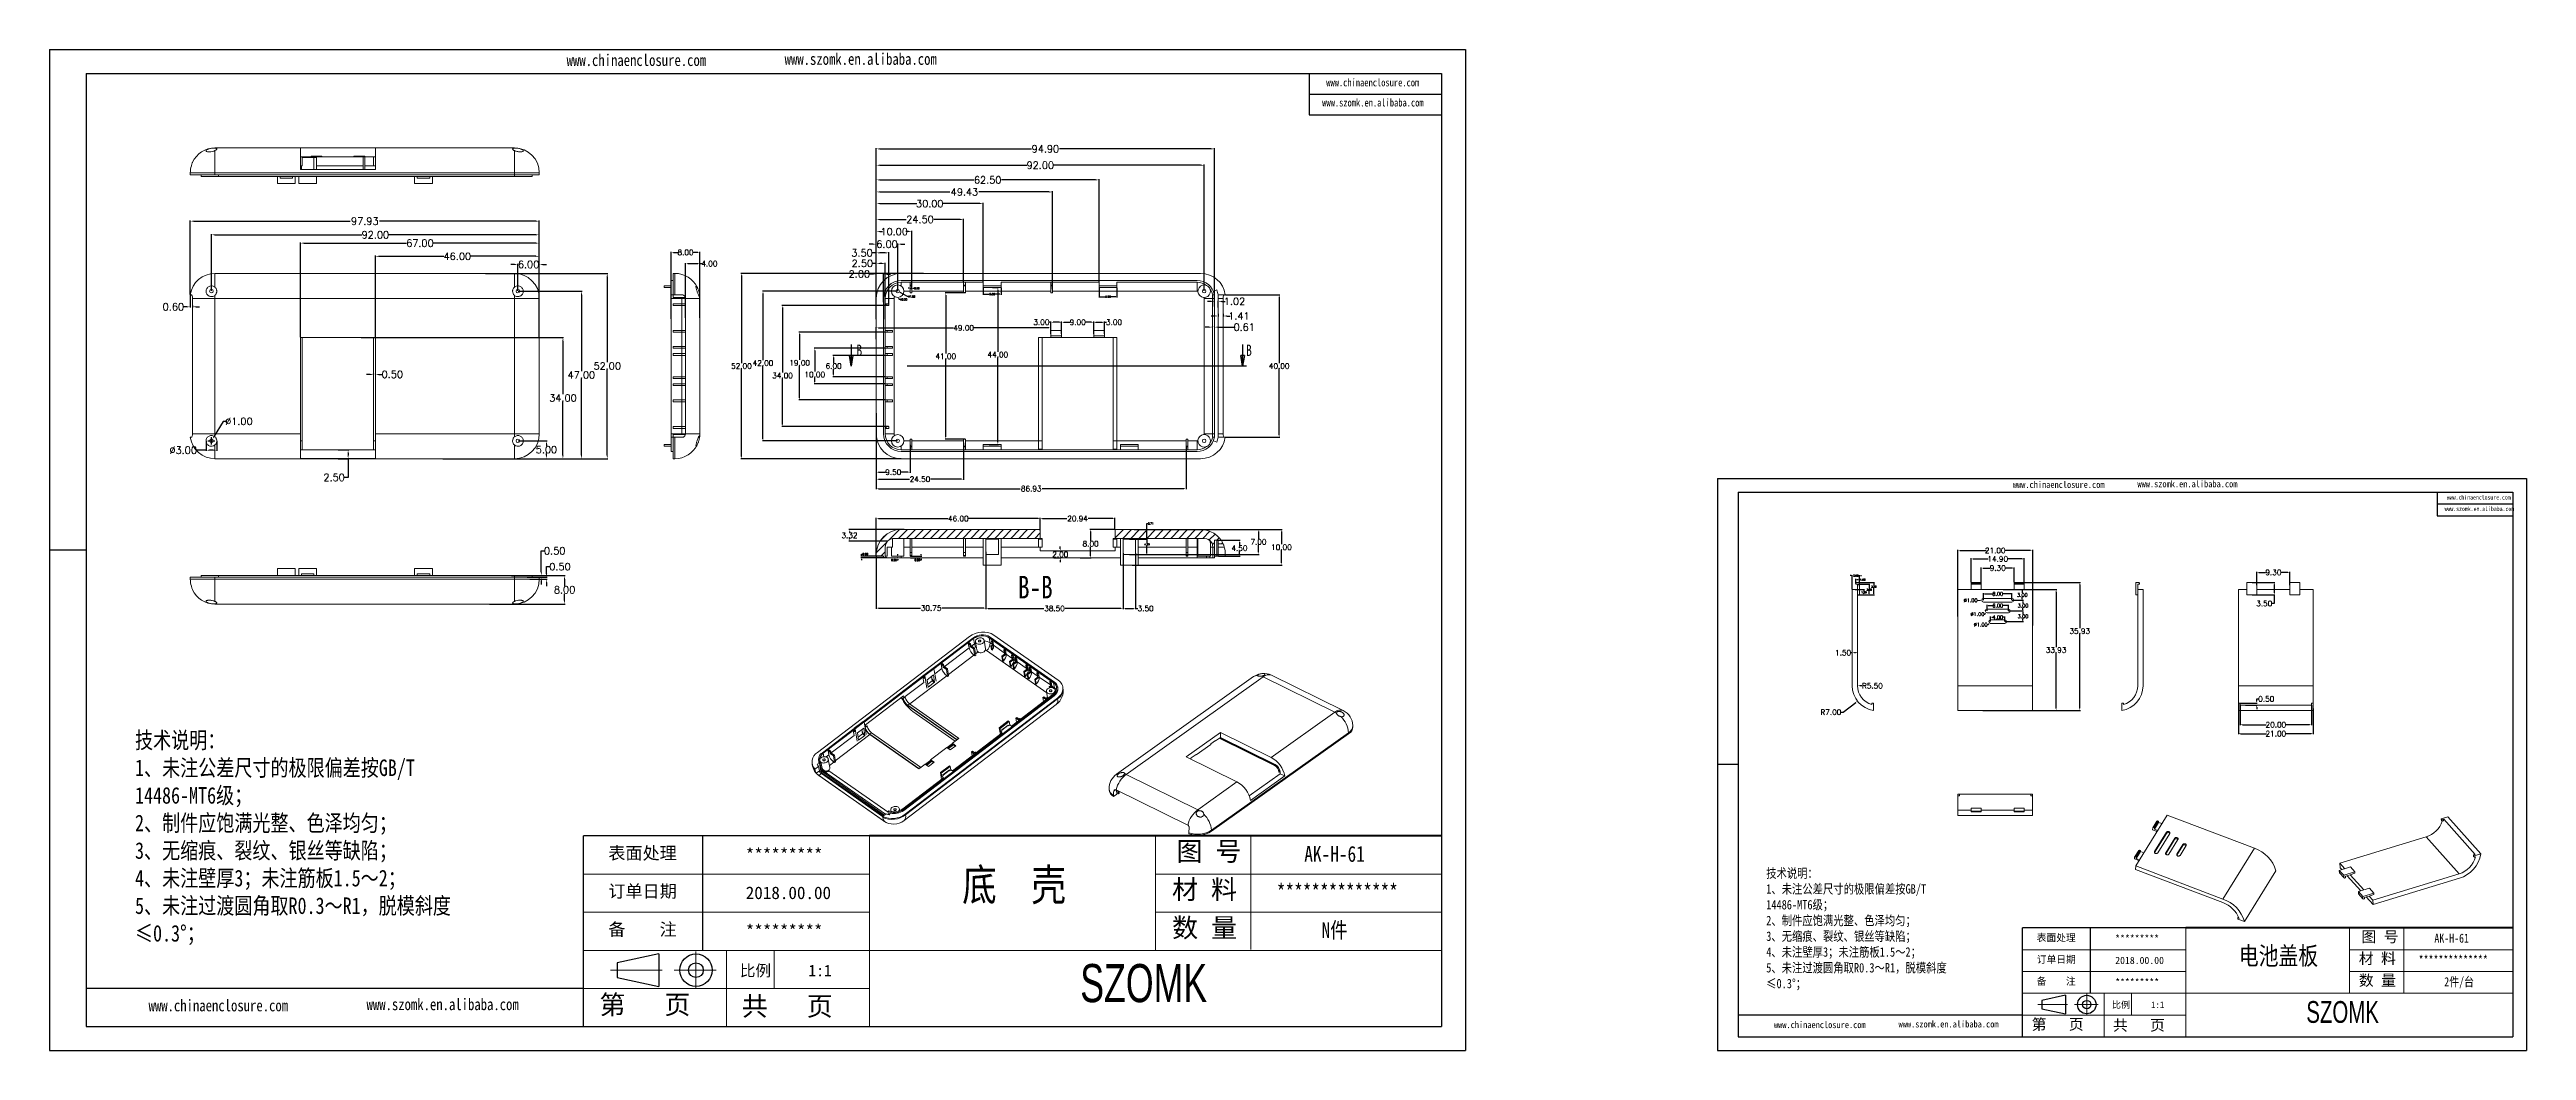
# Model space of a CAD drawing. Header units: inches. Extents: x 1846 to 3307, y 1126 to 1431.
# Drawn here: x 2333 to 3028, y 1126 to 1407 of the extents above; entities that cross this region are included whole.
import ezdxf

# ---------------------------------------------------------------- set-up
doc = ezdxf.new("R2010")
doc.units = ezdxf.units.IN
doc.header["$LTSCALE"] = 15
doc.linetypes.add('CENTER2', pattern=[28.575, 19.05, -3.175, 3.175, -3.175])
doc.linetypes.add('PHANTOM', pattern=[12.7, 6.35, -1.27, 1.27, -1.27, 1.27, -1.27])
doc.layers.add('文字', color=81, linetype='Continuous')
for name, color, linetype, lineweight in [('粗实线', 7, 'Continuous', 30), ('细实线', 3, 'Continuous', 9), ('细点划线', 2, 'CENTER2', 9)]:
    doc.layers.add(name, color=color, linetype=linetype, lineweight=lineweight)
doc.styles.add('SLDTEXTSTYLE0', font='TXT', dxfattribs={"width": 0.75})
doc.styles.get("Standard").update_dxf_attribs({"font": 'txt', "bigfont": 'gbcbig.shx'})
doc.styles.add('宋体', font='', dxfattribs={"width": 0.8, "height": 3.5})
doc.styles.add('长仿宋', font='', dxfattribs={"width": 0.7, "height": 4})
doc.styles.get('宋体').set_extended_font_data('SimSun')
doc.styles.get('长仿宋').set_extended_font_data('SimSun')
doc.dimstyles.new('1', dxfattribs={"dimtxt": 0.5, "dimasz": 0.3, "dimexe": 0.18, "dimexo": 0.0625, "dimgap": 0.09, "dimtad": 0, "dimtih": 1, "dimtoh": 1, "dimzin": 0, "dimdsep": 46, "dimtxsty": 'Standard', "dimcen": 0, "dimadec": 0, "dimazin": 2, "dimtfac": 1, "dimtofl": 0, "dimtmove": 0, "dimatfit": 3, "dimfxl": 1, "dimtolj": 1, "dimtzin": 0, "dimarcsym": 0})
doc.dimstyles.new('1.5', dxfattribs={"dimtxt": 1, "dimasz": 0.3, "dimexe": 0.18, "dimexo": 0.0625, "dimgap": 0.09, "dimtad": 0, "dimtih": 1, "dimtoh": 1, "dimzin": 0, "dimdsep": 46, "dimtxsty": 'Standard', "dimcen": 0, "dimadec": 0, "dimazin": 2, "dimtfac": 1, "dimtofl": 0, "dimtmove": 0, "dimatfit": 3, "dimfxl": 1, "dimtolj": 1, "dimtzin": 0, "dimarcsym": 0})
doc.dimstyles.new('2', dxfattribs={"dimtxt": 1.5, "dimasz": 0.6, "dimexe": 0.18, "dimexo": 0.0625, "dimgap": 0.09, "dimtad": 0, "dimtih": 1, "dimtoh": 1, "dimzin": 0, "dimdsep": 46, "dimtxsty": 'Standard', "dimcen": 0, "dimadec": 0, "dimazin": 2, "dimtfac": 1, "dimtofl": 0, "dimtmove": 0, "dimatfit": 3, "dimfxl": 1, "dimtolj": 1, "dimtzin": 0, "dimarcsym": 0})
doc.dimstyles.new('2.5', dxfattribs={"dimtxt": 2, "dimasz": 1, "dimexe": 0.18, "dimexo": 0.0625, "dimgap": 0.09, "dimtad": 0, "dimtih": 1, "dimtoh": 1, "dimzin": 0, "dimdsep": 46, "dimtxsty": 'Standard', "dimcen": 1, "dimadec": 0, "dimazin": 2, "dimtfac": 1, "dimtofl": 0, "dimtmove": 0, "dimatfit": 3, "dimfxl": 1, "dimtolj": 1, "dimtzin": 0, "dimarcsym": 0})
pattern_1 = [(45, (0, -4.68), (-1.122532, 1.122532), [])]

msp = doc.modelspace()

# ---------------------------------------------------------------- texts
at = {"color": 7, "linetype": 'Continuous', "attachment_point": 1, "style": 'SLDTEXTSTYLE0'}
for s, insert, char_height in [('B', (2559.834, 1323.748), 3.175), ('B', (2669.182, 1323.748), 3.175), ('B-B', (2605.195, 1258.863), 6.35)]:
    msp.add_mtext(s, dxfattribs=dict(at, insert=insert, char_height=char_height))
at = {"attachment_point": 1}
for s, insert, char_height, width in [('{\\fSimHei|b0|i0|c134|p49;表面处理}', (2490.249, 1182.817), 3.51946, 2000.2844), ('{\\fSimHei|b0|i0|c134|p49;*********}', (2528.797, 1182.364), 3.51946, 2000.2844), ('{\\fSimHei|b0|i0|c134|p49;订单日期}', (2490.249, 1172.115), 3.51946, 2000.2844), ('{\\fSimHei|b0|i0|c134|p49;2018.00.00}', (2528.797, 1171.663), 3.51946, 2000.2844), ('{\\fSimHei|b0|i0|c134|p49;备    注}', (2490.249, 1161.413), 3.51946, 2000.2844), ('{\\fSimHei|b0|i0|c134|p49;*********}', (2528.797, 1160.961), 3.51946, 2000.2844), ('{\\fSimHei|b0|i0|c134|p49;表面处理}', (2891.04, 1158.32), 2.01112, 1143.01966), ('{\\fSimHei|b0|i0|c134|p49;*********}', (2913.067, 1158.061), 2.01112, 1143.01966), ('{\\fSimHei|b0|i0|c134|p49;订单日期}', (2891.04, 1152.204), 2.01112, 1143.01966), ('{\\fSimHei|b0|i0|c134|p49;2018.00.00}', (2913.067, 1151.946), 2.01112, 1143.01966), ('{\\fSimHei|b0|i0|c134|p49;备    注}', (2891.04, 1146.089), 2.01112, 1143.01966), ('{\\fSimHei|b0|i0|c134|p49;*********}', (2913.067, 1145.83), 2.01112, 1143.01966)]:
    msp.add_mtext(s, dxfattribs=dict(at, insert=insert, char_height=char_height, width=width))
at = {"layer": '文字', "color": 0, "attachment_point": 1, "style": '宋体'}
for s, insert, char_height, width in [('www.chinaenclosure.com', (2478.544, 1405.23), 3.26998, 57.45049), ('www.szomk.en.alibaba.com', (2539.706, 1405.553), 3.26998, 57.45049), ('www.chinaenclosure.com', (2691.688, 1398.419), 2.17999, 38.30032), ('www.szomk.en.alibaba.com', (2690.548, 1392.773), 2.17999, 38.30032), ('www.chinaenclosure.com', (2884.351, 1285.413), 1.86856, 32.82885), ('www.szomk.en.alibaba.com', (2919.301, 1285.598), 1.86856, 32.82885), ('www.chinaenclosure.com', (3006.147, 1281.521), 1.24571, 21.8859), ('www.szomk.en.alibaba.com', (3005.496, 1278.295), 1.24571, 21.8859), ('{\\H1.111x;技术说明：\\P1、未注公差尺寸的极限偏差按GB/T 14486-MT6级；\\P2、制件应饱满光整、色泽均匀；\\P3、无缩痕、裂纹、银丝等缺陷；\\P4、未注壁厚3；未注筋板1.5～2；\\P5、未注过渡圆角取R0.3～R1，脱模斜度≤0.3%%D；}', (2357.432, 1215.065), 4.18038, 94.16051), ('{\\H1.111x;AK-H-61}', (2685.524, 1183.059), 4.01316, 46.39667), ('底  壳', (2589.511, 1176.615), 8.9181, 114.0152), ('{\\H1.111x;技术说明：\\P1、未注公差尺寸的极限偏差按GB/T 14486-MT6级；\\P2、制件应饱满光整、色泽均匀；\\P3、无缩痕、裂纹、银丝等缺陷；\\P4、未注壁厚3；未注筋板1.5～2；\\P5、未注过渡圆角取R0.3～R1，脱模斜度≤0.3%%D；}', (2815.144, 1176.747), 2.38879, 53.80601), ('{\\H1.111x;**************}', (2677.805, 1172.357), 4.01316, 46.39667), ('{\\H1.111x;N件}', (2690.378, 1161.655), 4.01316, 46.39667), ('电池盖板', (2947.761, 1154.776), 5.0961, 65.15154), ('{\\H1.111x;AK-H-61}', (3002.625, 1158.458), 2.29324, 26.51238), ('{\\H1.111x;**************}', (2998.214, 1152.342), 2.29324, 26.51238), ('www.chinaenclosure.com', (2361.234, 1139.915), 3.26998, 57.45049), ('www.szomk.en.alibaba.com', (2422.397, 1140.239), 3.26998, 57.45049), ('{\\H1.111x;2件/台}', (3005.399, 1146.227), 2.29324, 26.51238), ('www.chinaenclosure.com', (2817.317, 1133.804), 1.86856, 32.82885), ('www.szomk.en.alibaba.com', (2852.267, 1133.989), 1.86856, 32.82885)]:
    msp.add_mtext(s, dxfattribs=dict(at, insert=insert, char_height=char_height, width=width))
at = {"layer": '粗实线', "attachment_point": 1, "style": '长仿宋'}
for insert, char_height, width in [((2622.653, 1149.917), 10.70177, 120.00972), ((2966.699, 1139.52), 6.1153, 68.57698)]:
    msp.add_mtext('{\\fSTXinwei|b0|i0|c134|p2;SZOMK}', dxfattribs=dict(at, insert=insert, char_height=char_height, width=width))
at = {"layer": '细实线', "color": 7, "attachment_point": 1}
for s, insert, char_height, width in [('{\\fSimSun|b0|i0|c134|p54;图 号}', (2649.68, 1184.23), 5.35088, 26.75442), ('{\\fSimSun|b0|i0|c134|p54;材 料   }', (2648.412, 1173.528), 5.35088, 26.75442), ('{\\fSimSun|b0|i0|c134|p54;数 量}', (2648.438, 1162.773), 5.35088, 24.17597), ('{\\fSimSun|b0|i0|c134|p54;图 号}', (2982.143, 1159.127), 3.05765, 15.28824), ('{\\fSimSun|b0|i0|c134|p54;比例}', (2527.147, 1149.696), 3.21053, 14.09323), ('{\\fSimSun|b0|i0|c134|p54;1:1}', (2546.377, 1149.696), 3.21053, 14.09323), ('{\\fSimSun|b0|i0|c134|p54;材 料   }', (2981.418, 1153.012), 3.05765, 15.28824), ('{\\fSimSun|b0|i0|c134|p54;数 量}', (2981.433, 1146.866), 3.05765, 13.81484), ('{\\fSimSun|b0|i0|c134|p54;第   页}', (2487.772, 1141.208), 5.35088, 40.13162), ('{\\fSimSun|b0|i0|c134|p54; 共   页}', (2524.056, 1140.753), 5.35088, 40.13162), ('{\\fSimSun|b0|i0|c134|p54;第   页}', (2889.624, 1134.543), 3.05765, 22.93236), ('{\\fSimSun|b0|i0|c134|p54;比例}', (2912.124, 1139.393), 1.83459, 8.05327), ('{\\fSimSun|b0|i0|c134|p54; 共   页}', (2910.358, 1134.283), 3.05765, 22.93236), ('{\\fSimSun|b0|i0|c134|p54;1:1}', (2923.113, 1139.393), 1.83459, 8.05327)]:
    msp.add_mtext(s, dxfattribs=dict(at, insert=insert, char_height=char_height, width=width))

# ---------------------------------------------------------------- blocks, each defined once
blk = doc.blocks.new('_CLOSED')
at = {"color": 0, "linetype": 'ByBlock', "lineweight": -2}
for p, q in [((-1, 0.166667), (0, 0)), ((-1, 0.166667), (-1, -0.166667)), ((0, 0), (-1, -0.166667)), ((0, 0), (-1, 0))]:
    blk.add_line(p, q, dxfattribs=at)
blk = doc.blocks.new('*D352')
at = {"color": 0, "lineweight": -2}
for p, q in [((2372.94, 1337.81), (2372.94, 1358.59)), ((2373.94, 1358.41), (2417.82, 1358.41)), ((2469.87, 1358.41), (2426, 1358.41)), ((2470.87, 1336.81), (2470.87, 1358.59))]:
    blk.add_line(p, q, dxfattribs=at)
at = {"color": 0}
for points in [[(2373.94, 1358.58), (2373.94, 1358.24), (2372.94, 1358.41)], [(2469.87, 1358.58), (2469.87, 1358.24), (2470.87, 1358.41)]]:
    blk.add_solid(points, dxfattribs=at)
at = {"layer": 'Defpoints', "color": 0}
for p in [(2470.87, 1358.41), (2372.94, 1337.75), (2470.87, 1336.75)]:
    blk.add_point(p, dxfattribs=at)
at = {"color": 0, "insert": (2421.91, 1358.41), "char_height": 2, "attachment_point": 5}
blk.add_mtext('\\A1;97.93', dxfattribs=at)
blk = doc.blocks.new('*D353')
at = {"color": 0, "lineweight": -2}
for p, q in [((2463.87, 1346.26), (2462.87, 1346.26)), ((2464.87, 1338.81), (2464.87, 1346.44)), ((2470.87, 1332.38), (2470.87, 1346.44)), ((2471.87, 1346.26), (2472.87, 1346.26))]:
    blk.add_line(p, q, dxfattribs=at)
at = {"color": 0}
for points in [[(2463.87, 1346.42), (2463.87, 1346.09), (2464.87, 1346.26)], [(2471.87, 1346.42), (2471.87, 1346.09), (2470.87, 1346.26)]]:
    blk.add_solid(points, dxfattribs=at)
at = {"layer": 'Defpoints', "color": 0}
for p in [(2464.87, 1346.26), (2464.87, 1338.75), (2470.87, 1332.32)]:
    blk.add_point(p, dxfattribs=at)
at = {"color": 0, "insert": (2467.87, 1346.26), "char_height": 2, "attachment_point": 5}
blk.add_mtext('\\A1;6.00', dxfattribs=at)
blk = doc.blocks.new('*D355')
at = {"color": 0, "lineweight": -2}
for p, q in [((2424.87, 1325.81), (2424.87, 1348.73)), ((2425.87, 1348.55), (2444.11, 1348.55)), ((2469.87, 1348.55), (2451.63, 1348.55)), ((2470.87, 1325.81), (2470.87, 1348.73))]:
    blk.add_line(p, q, dxfattribs=at)
at = {"color": 0}
for points in [[(2425.87, 1348.71), (2425.87, 1348.38), (2424.87, 1348.55)], [(2469.87, 1348.71), (2469.87, 1348.38), (2470.87, 1348.55)]]:
    blk.add_solid(points, dxfattribs=at)
at = {"layer": 'Defpoints', "color": 0}
for p in [(2470.87, 1348.55), (2424.87, 1325.75), (2470.87, 1325.75)]:
    blk.add_point(p, dxfattribs=at)
at = {"color": 0, "insert": (2447.87, 1348.55), "char_height": 2, "attachment_point": 5}
blk.add_mtext('\\A1;46.00', dxfattribs=at)
blk = doc.blocks.new('*D356')
at = {"color": 0, "lineweight": -2}
for p, q in [((2403.87, 1325.81), (2403.87, 1352.42)), ((2404.87, 1352.24), (2433.61, 1352.24)), ((2469.87, 1352.24), (2441.13, 1352.24)), ((2470.87, 1332.45), (2470.87, 1352.42))]:
    blk.add_line(p, q, dxfattribs=at)
at = {"color": 0}
for points in [[(2404.87, 1352.41), (2404.87, 1352.08), (2403.87, 1352.24)], [(2469.87, 1352.41), (2469.87, 1352.08), (2470.87, 1352.24)]]:
    blk.add_solid(points, dxfattribs=at)
at = {"layer": 'Defpoints', "color": 0}
for p in [(2403.87, 1352.24), (2470.87, 1332.38), (2403.87, 1325.75)]:
    blk.add_point(p, dxfattribs=at)
at = {"color": 0, "insert": (2437.37, 1352.24), "char_height": 2, "attachment_point": 5}
blk.add_mtext('\\A1;67.00', dxfattribs=at)
blk = doc.blocks.new('*D357')
at = {"color": 0, "lineweight": -2}
for p, q in [((2423.37, 1315.39), (2422.37, 1315.39)), ((2424.37, 1315.45), (2424.37, 1315.57)), ((2424.87, 1315.45), (2424.87, 1315.57)), ((2425.87, 1315.39), (2426.87, 1315.39))]:
    blk.add_line(p, q, dxfattribs=at)
at = {"color": 0}
for points in [[(2423.37, 1315.55), (2423.37, 1315.22), (2424.37, 1315.39)], [(2425.87, 1315.55), (2425.87, 1315.22), (2424.87, 1315.39)]]:
    blk.add_solid(points, dxfattribs=at)
at = {"layer": 'Defpoints', "color": 0}
for p in [(2424.37, 1315.39), (2424.87, 1315.39), (2424.87, 1315.39)]:
    blk.add_point(p, dxfattribs=at)
at = {"color": 0, "insert": (2429.63, 1315.39), "char_height": 2, "attachment_point": 5}
blk.add_mtext('\\A1;0.50', dxfattribs=at)
blk = doc.blocks.new('*D358')
at = {"color": 0, "lineweight": -2}
for p, q in [((2378.87, 1338.81), (2378.87, 1354.76)), ((2379.87, 1354.58), (2421.11, 1354.58)), ((2469.87, 1354.58), (2428.63, 1354.58)), ((2470.87, 1329.86), (2470.87, 1354.76))]:
    blk.add_line(p, q, dxfattribs=at)
at = {"color": 0}
for points in [[(2379.87, 1354.74), (2379.87, 1354.41), (2378.87, 1354.58)], [(2469.87, 1354.74), (2469.87, 1354.41), (2470.87, 1354.58)]]:
    blk.add_solid(points, dxfattribs=at)
at = {"layer": 'Defpoints', "color": 0}
for p in [(2378.87, 1354.58), (2378.87, 1338.75), (2470.87, 1329.8)]:
    blk.add_point(p, dxfattribs=at)
at = {"color": 0, "insert": (2424.87, 1354.58), "char_height": 2, "attachment_point": 5}
blk.add_mtext('\\A1;92.00', dxfattribs=at)
blk = doc.blocks.new('*D359')
at = {"color": 0, "lineweight": -2}
for p, q in [((2372.94, 1337.69), (2372.94, 1334.19)), ((2373.55, 1334.78), (2373.55, 1334.19)), ((2371.94, 1334.37), (2370.94, 1334.37)), ((2374.55, 1334.37), (2375.55, 1334.37))]:
    blk.add_line(p, q, dxfattribs=at)
at = {"color": 0}
for points in [[(2371.94, 1334.53), (2371.94, 1334.2), (2372.94, 1334.37)], [(2374.55, 1334.53), (2374.55, 1334.2), (2373.55, 1334.37)]]:
    blk.add_solid(points, dxfattribs=at)
at = {"layer": 'Defpoints', "color": 0}
for p in [(2372.94, 1337.75), (2373.55, 1334.84), (2372.94, 1334.37)]:
    blk.add_point(p, dxfattribs=at)
at = {"color": 0, "insert": (2368.19, 1334.37), "char_height": 2, "attachment_point": 5}
blk.add_mtext('\\A1;0.60', dxfattribs=at)
blk = doc.blocks.new('*D360')
at = {"color": 0, "lineweight": -2}
for p, q in [((2455.78, 1343.75), (2490.11, 1343.75)), ((2489.93, 1342.75), (2489.93, 1318.84)), ((2489.93, 1292.75), (2489.93, 1316.66)), ((2455.78, 1291.75), (2490.11, 1291.75))]:
    blk.add_line(p, q, dxfattribs=at)
at = {"color": 0}
for points in [[(2489.76, 1342.75), (2490.1, 1342.75), (2489.93, 1343.75)], [(2489.76, 1292.75), (2490.1, 1292.75), (2489.93, 1291.75)]]:
    blk.add_solid(points, dxfattribs=at)
at = {"layer": 'Defpoints', "color": 0}
for p in [(2455.72, 1343.75), (2455.72, 1291.75), (2489.93, 1291.75)]:
    blk.add_point(p, dxfattribs=at)
at = {"color": 0, "insert": (2489.93, 1317.75), "char_height": 2, "attachment_point": 5}
blk.add_mtext('\\A1;52.00', dxfattribs=at)
blk = doc.blocks.new('*D361')
at = {"color": 0, "lineweight": -2}
for p, q in [((2464.93, 1296.75), (2473.06, 1296.75)), ((2472.88, 1295.75), (2472.88, 1295.34)), ((2472.88, 1292.75), (2472.88, 1293.16)), ((2455.78, 1291.75), (2473.06, 1291.75))]:
    blk.add_line(p, q, dxfattribs=at)
at = {"color": 0}
for points in [[(2472.72, 1295.75), (2473.05, 1295.75), (2472.88, 1296.75)], [(2472.72, 1292.75), (2473.05, 1292.75), (2472.88, 1291.75)]]:
    blk.add_solid(points, dxfattribs=at)
at = {"layer": 'Defpoints', "color": 0}
for p in [(2464.87, 1296.75), (2472.88, 1296.75), (2455.72, 1291.75)]:
    blk.add_point(p, dxfattribs=at)
at = {"color": 0, "insert": (2472.88, 1294.25), "char_height": 2, "attachment_point": 5}
blk.add_mtext('\\A1;5.00', dxfattribs=at)
blk = doc.blocks.new('*D362')
at = {"color": 0, "lineweight": -2}
for p, q in [((2420.86, 1325.75), (2477.68, 1325.75)), ((2477.5, 1324.75), (2477.5, 1309.84)), ((2477.5, 1292.75), (2477.5, 1307.66)), ((2454.02, 1291.75), (2477.68, 1291.75))]:
    blk.add_line(p, q, dxfattribs=at)
at = {"color": 0}
for points in [[(2477.33, 1324.75), (2477.67, 1324.75), (2477.5, 1325.75)], [(2477.33, 1292.75), (2477.67, 1292.75), (2477.5, 1291.75)]]:
    blk.add_solid(points, dxfattribs=at)
at = {"layer": 'Defpoints', "color": 0}
for p in [(2420.8, 1325.75), (2477.5, 1325.75), (2453.96, 1291.75)]:
    blk.add_point(p, dxfattribs=at)
at = {"color": 0, "insert": (2477.5, 1308.75), "char_height": 2, "attachment_point": 5}
blk.add_mtext('\\A1;34.00', dxfattribs=at)
blk = doc.blocks.new('*D363')
at = {"color": 0, "lineweight": -2}
for p, q in [((2464.93, 1338.75), (2482.87, 1338.75)), ((2482.69, 1337.75), (2482.69, 1316.34)), ((2482.69, 1292.75), (2482.69, 1314.16)), ((2443.78, 1291.75), (2482.87, 1291.75))]:
    blk.add_line(p, q, dxfattribs=at)
at = {"color": 0}
for points in [[(2482.52, 1337.75), (2482.86, 1337.75), (2482.69, 1338.75)], [(2482.52, 1292.75), (2482.86, 1292.75), (2482.69, 1291.75)]]:
    blk.add_solid(points, dxfattribs=at)
at = {"layer": 'Defpoints', "color": 0}
for p in [(2464.87, 1338.75), (2482.69, 1338.75), (2443.72, 1291.75)]:
    blk.add_point(p, dxfattribs=at)
at = {"color": 0, "insert": (2482.69, 1315.25), "char_height": 2, "attachment_point": 5}
blk.add_mtext('\\A1;47.00', dxfattribs=at)
blk = doc.blocks.new('*D364')
at = {"color": 0, "lineweight": -2}
for p, q in [((2414.43, 1294.25), (2417.41, 1294.25)), ((2417.23, 1293.25), (2417.23, 1292.75)), ((2414.43, 1291.75), (2417.41, 1291.75)), ((2417.23, 1286.48), (2416.23, 1286.48)), ((2417.23, 1291.75), (2417.23, 1286.48))]:
    blk.add_line(p, q, dxfattribs=at)
at = {"color": 0}
for points in [[(2417.06, 1293.25), (2417.39, 1293.25), (2417.23, 1294.25)], [(2417.06, 1292.75), (2417.39, 1292.75), (2417.23, 1291.75)]]:
    blk.add_solid(points, dxfattribs=at)
at = {"layer": 'Defpoints', "color": 0}
for p in [(2414.37, 1294.25), (2414.37, 1291.75), (2417.23, 1291.75)]:
    blk.add_point(p, dxfattribs=at)
at = {"color": 0, "insert": (2413.3, 1286.48), "char_height": 2, "attachment_point": 5}
blk.add_mtext('\\A1;2.50', dxfattribs=at)
blk = doc.blocks.new('*D365')
at = {"color": 0, "lineweight": -2}
for p, q in [((2382.15, 1302.22), (2379.64, 1298.03)), ((2383.15, 1302.22), (2382.15, 1302.22)), ((2377.87, 1296.75), (2379.87, 1296.75)), ((2378.87, 1295.75), (2378.87, 1297.75))]:
    blk.add_line(p, q, dxfattribs=at)
at = {"color": 0}
blk.add_solid([(2379.5, 1298.12), (2379.78, 1297.95), (2379.13, 1297.18)], dxfattribs=at)
at = {"layer": 'Defpoints', "color": 0}
for p in [(2378.61, 1296.32), (2379.13, 1297.18)]:
    blk.add_point(p, dxfattribs=at)
at = {"color": 0, "insert": (2386.58, 1302.22), "char_height": 2, "attachment_point": 5}
blk.add_mtext('\\A1;∅1.00', dxfattribs=at)
blk = doc.blocks.new('*D366')
at = {"color": 0, "lineweight": -2}
for p, q in [((2463.04, 1258.95), (2478.14, 1258.95)), ((2477.96, 1257.95), (2477.96, 1256.04)), ((2477.96, 1251.95), (2477.96, 1253.86)), ((2456.94, 1250.95), (2478.14, 1250.95))]:
    blk.add_line(p, q, dxfattribs=at)
at = {"color": 0}
for points in [[(2477.79, 1257.95), (2478.12, 1257.95), (2477.96, 1258.95)], [(2477.79, 1251.95), (2478.12, 1251.95), (2477.96, 1250.95)]]:
    blk.add_solid(points, dxfattribs=at)
at = {"layer": 'Defpoints', "color": 0}
for p in [(2462.97, 1258.95), (2456.88, 1250.95), (2477.96, 1250.95)]:
    blk.add_point(p, dxfattribs=at)
at = {"color": 0, "insert": (2477.96, 1254.95), "char_height": 2, "attachment_point": 5}
blk.add_mtext('\\A1;8.00', dxfattribs=at)
blk = doc.blocks.new('*D367')
at = {"color": 0, "lineweight": -2}
for p, q in [((2471.44, 1259.95), (2471.44, 1265.89)), ((2471.44, 1265.89), (2472.44, 1265.89)), ((2466.43, 1258.95), (2471.62, 1258.95)), ((2469.85, 1258.45), (2471.62, 1258.45)), ((2471.44, 1257.45), (2471.44, 1256.45))]:
    blk.add_line(p, q, dxfattribs=at)
at = {"color": 0}
for points in [[(2471.27, 1259.95), (2471.6, 1259.95), (2471.44, 1258.95)], [(2471.27, 1257.45), (2471.6, 1257.45), (2471.44, 1258.45)]]:
    blk.add_solid(points, dxfattribs=at)
at = {"layer": 'Defpoints', "color": 0}
for p in [(2466.37, 1258.95), (2469.79, 1258.45), (2471.44, 1258.95)]:
    blk.add_point(p, dxfattribs=at)
at = {"color": 0, "insert": (2475.19, 1265.89), "char_height": 2, "attachment_point": 5}
blk.add_mtext('\\A1;0.50', dxfattribs=at)
blk = doc.blocks.new('*D368')
at = {"color": 0, "lineweight": -2}
for p, q in [((2467.43, 1258.45), (2473.11, 1258.45)), ((2472.93, 1259.45), (2472.93, 1261.45)), ((2472.93, 1261.45), (2473.93, 1261.45)), ((2468.18, 1257.95), (2473.11, 1257.95)), ((2472.93, 1256.95), (2472.93, 1255.95))]:
    blk.add_line(p, q, dxfattribs=at)
at = {"color": 0}
for points in [[(2472.76, 1259.45), (2473.09, 1259.45), (2472.93, 1258.45)], [(2472.76, 1256.95), (2473.09, 1256.95), (2472.93, 1257.95)]]:
    blk.add_solid(points, dxfattribs=at)
at = {"layer": 'Defpoints', "color": 0}
for p in [(2467.37, 1258.45), (2472.93, 1258.45), (2468.12, 1257.95)]:
    blk.add_point(p, dxfattribs=at)
at = {"color": 0, "insert": (2476.68, 1261.45), "char_height": 2, "attachment_point": 5}
blk.add_mtext('\\A1;0.50', dxfattribs=at)
blk = doc.blocks.new('*D369')
at = {"color": 0, "lineweight": -2}
for p, q in [((2377.37, 1294.13), (2374.7, 1294.13)), ((2377.37, 1296.69), (2377.37, 1293.95)), ((2379.37, 1294.13), (2378.37, 1294.13)), ((2380.37, 1296.69), (2380.37, 1293.95))]:
    blk.add_line(p, q, dxfattribs=at)
at = {"color": 0}
for points in [[(2378.37, 1294.3), (2378.37, 1293.97), (2377.37, 1294.13)], [(2379.37, 1294.3), (2379.37, 1293.97), (2380.37, 1294.13)]]:
    blk.add_solid(points, dxfattribs=at)
at = {"layer": 'Defpoints', "color": 0}
for p in [(2377.37, 1296.75), (2377.37, 1294.13), (2380.37, 1296.75)]:
    blk.add_point(p, dxfattribs=at)
at = {"color": 0, "insert": (2370.95, 1294.13), "char_height": 2, "attachment_point": 5}
blk.add_mtext('\\A1;%%C3.00', dxfattribs=at)
blk = doc.blocks.new('*D370')
at = {"color": 0, "lineweight": -2}
for p, q in [((2564.44, 1351.96), (2563.44, 1351.96)), ((2565.44, 1336.04), (2565.44, 1352.14)), ((2571.44, 1338.81), (2571.44, 1352.14)), ((2572.44, 1351.96), (2573.44, 1351.96))]:
    blk.add_line(p, q, dxfattribs=at)
at = {"color": 0}
for points in [[(2564.44, 1352.12), (2564.44, 1351.79), (2565.44, 1351.96)], [(2572.44, 1352.12), (2572.44, 1351.79), (2571.44, 1351.96)]]:
    blk.add_solid(points, dxfattribs=at)
at = {"layer": 'Defpoints', "color": 0}
for p in [(2571.44, 1351.96), (2565.44, 1335.98), (2571.44, 1338.75)]:
    blk.add_point(p, dxfattribs=at)
at = {"color": 0, "insert": (2568.44, 1351.96), "char_height": 2, "attachment_point": 5}
blk.add_mtext('\\A1;6.00', dxfattribs=at)
blk = doc.blocks.new('*D371')
at = {"color": 0, "lineweight": -2}
for p, q in [((2564.44, 1343.55), (2563.44, 1343.55)), ((2565.44, 1335.64), (2565.44, 1343.73)), ((2567.44, 1335.64), (2567.44, 1343.73)), ((2568.44, 1343.55), (2569.44, 1343.55))]:
    blk.add_line(p, q, dxfattribs=at)
at = {"color": 0}
for points in [[(2564.44, 1343.72), (2564.44, 1343.39), (2565.44, 1343.55)], [(2568.44, 1343.72), (2568.44, 1343.39), (2567.44, 1343.55)]]:
    blk.add_solid(points, dxfattribs=at)
at = {"layer": 'Defpoints', "color": 0}
for p in [(2565.44, 1343.55), (2565.44, 1335.57), (2567.44, 1335.57)]:
    blk.add_point(p, dxfattribs=at)
at = {"color": 0, "insert": (2560.68, 1343.55), "char_height": 2, "attachment_point": 5}
blk.add_mtext('\\A1;2.00', dxfattribs=at)
blk = doc.blocks.new('*D372')
at = {"color": 0, "lineweight": -2}
for p, q in [((2565.44, 1346.56), (2564.44, 1346.56)), ((2565.44, 1330.92), (2565.44, 1346.74)), ((2566.94, 1346.56), (2566.44, 1346.56)), ((2567.94, 1330.92), (2567.94, 1346.74))]:
    blk.add_line(p, q, dxfattribs=at)
at = {"color": 0}
for points in [[(2566.44, 1346.73), (2566.44, 1346.39), (2565.44, 1346.56)], [(2566.94, 1346.73), (2566.94, 1346.39), (2567.94, 1346.56)]]:
    blk.add_solid(points, dxfattribs=at)
at = {"layer": 'Defpoints', "color": 0}
for p in [(2565.44, 1346.56), (2565.44, 1330.86), (2567.94, 1330.86)]:
    blk.add_point(p, dxfattribs=at)
at = {"color": 0, "insert": (2561.52, 1346.56), "char_height": 2, "attachment_point": 5}
blk.add_mtext('\\A1;2.50', dxfattribs=at)
blk = doc.blocks.new('*D373')
at = {"color": 0, "lineweight": -2}
for p, q in [((2565.44, 1349.51), (2564.36, 1349.51)), ((2565.44, 1334.01), (2565.44, 1349.69)), ((2567.94, 1349.51), (2566.44, 1349.51)), ((2568.94, 1335.31), (2568.94, 1349.69))]:
    blk.add_line(p, q, dxfattribs=at)
at = {"color": 0}
for points in [[(2566.44, 1349.68), (2566.44, 1349.34), (2565.44, 1349.51)], [(2567.94, 1349.68), (2567.94, 1349.34), (2568.94, 1349.51)]]:
    blk.add_solid(points, dxfattribs=at)
at = {"layer": 'Defpoints', "color": 0}
for p in [(2568.94, 1349.51), (2568.94, 1335.25), (2565.44, 1333.94)]:
    blk.add_point(p, dxfattribs=at)
at = {"color": 0, "insert": (2561.44, 1349.51), "char_height": 2, "attachment_point": 5}
blk.add_mtext('\\A1;3.50', dxfattribs=at)
blk = doc.blocks.new('*D374')
at = {"color": 0, "lineweight": -2}
for p, q in [((2565.44, 1334.07), (2565.44, 1355.66)), ((2566.44, 1355.48), (2567.18, 1355.48)), ((2574.44, 1355.48), (2573.7, 1355.48)), ((2575.44, 1339.31), (2575.44, 1355.66))]:
    blk.add_line(p, q, dxfattribs=at)
at = {"color": 0}
for points in [[(2566.44, 1355.65), (2566.44, 1355.32), (2565.44, 1355.48)], [(2574.44, 1355.65), (2574.44, 1355.32), (2575.44, 1355.48)]]:
    blk.add_solid(points, dxfattribs=at)
at = {"layer": 'Defpoints', "color": 0}
for p in [(2575.44, 1355.48), (2575.44, 1339.25), (2565.44, 1334.01)]:
    blk.add_point(p, dxfattribs=at)
at = {"color": 0, "insert": (2570.44, 1355.48), "char_height": 2, "attachment_point": 5}
blk.add_mtext('\\A1;10.00', dxfattribs=at)
blk = doc.blocks.new('*D375')
at = {"color": 0, "lineweight": -2}
for p, q in [((2565.44, 1330.92), (2565.44, 1359.07)), ((2566.44, 1358.89), (2573.77, 1358.89)), ((2588.94, 1358.89), (2581.61, 1358.89)), ((2589.94, 1341.31), (2589.94, 1359.07))]:
    blk.add_line(p, q, dxfattribs=at)
at = {"color": 0}
for points in [[(2566.44, 1359.06), (2566.44, 1358.72), (2565.44, 1358.89)], [(2588.94, 1359.06), (2588.94, 1358.72), (2589.94, 1358.89)]]:
    blk.add_solid(points, dxfattribs=at)
at = {"layer": 'Defpoints', "color": 0}
for p in [(2565.44, 1358.89), (2589.94, 1341.25), (2565.44, 1330.86)]:
    blk.add_point(p, dxfattribs=at)
at = {"color": 0, "insert": (2577.69, 1358.89), "char_height": 2, "attachment_point": 5}
blk.add_mtext('\\A1;24.50', dxfattribs=at)
blk = doc.blocks.new('*D376')
at = {"color": 0, "lineweight": -2}
for p, q in [((2565.44, 1334.01), (2565.44, 1363.52)), ((2566.44, 1363.34), (2576.85, 1363.34)), ((2594.44, 1363.34), (2584.03, 1363.34)), ((2595.44, 1341.31), (2595.44, 1363.52))]:
    blk.add_line(p, q, dxfattribs=at)
at = {"color": 0}
for points in [[(2566.44, 1363.51), (2566.44, 1363.18), (2565.44, 1363.34)], [(2594.44, 1363.51), (2594.44, 1363.18), (2595.44, 1363.34)]]:
    blk.add_solid(points, dxfattribs=at)
at = {"layer": 'Defpoints', "color": 0}
for p in [(2565.44, 1363.34), (2595.44, 1341.25), (2565.44, 1333.94)]:
    blk.add_point(p, dxfattribs=at)
at = {"color": 0, "insert": (2580.44, 1363.34), "char_height": 2, "attachment_point": 5}
blk.add_mtext('\\A1;30.00', dxfattribs=at)
blk = doc.blocks.new('*D378')
at = {"color": 0, "lineweight": -2}
for p, q in [((2565.44, 1330.99), (2565.44, 1366.78)), ((2566.44, 1366.6), (2586.07, 1366.6)), ((2613.87, 1366.6), (2594.25, 1366.6)), ((2614.87, 1339.31), (2614.87, 1366.78))]:
    blk.add_line(p, q, dxfattribs=at)
at = {"color": 0}
for points in [[(2566.44, 1366.77), (2566.44, 1366.44), (2565.44, 1366.6)], [(2613.87, 1366.77), (2613.87, 1366.44), (2614.87, 1366.6)]]:
    blk.add_solid(points, dxfattribs=at)
at = {"layer": 'Defpoints', "color": 0}
for p in [(2614.87, 1366.6), (2614.87, 1339.25), (2565.44, 1330.92)]:
    blk.add_point(p, dxfattribs=at)
at = {"color": 0, "insert": (2590.16, 1366.6), "char_height": 2, "attachment_point": 5}
blk.add_mtext('\\A1;49.43', dxfattribs=at)
blk = doc.blocks.new('*D379')
at = {"color": 0, "lineweight": -2}
for p, q in [((2565.44, 1330.92), (2565.44, 1370.17)), ((2566.44, 1369.99), (2592.77, 1369.99)), ((2626.94, 1369.99), (2600.61, 1369.99)), ((2627.94, 1341.31), (2627.94, 1370.17))]:
    blk.add_line(p, q, dxfattribs=at)
at = {"color": 0}
for points in [[(2566.44, 1370.15), (2566.44, 1369.82), (2565.44, 1369.99)], [(2626.94, 1370.15), (2626.94, 1369.82), (2627.94, 1369.99)]]:
    blk.add_solid(points, dxfattribs=at)
at = {"layer": 'Defpoints', "color": 0}
for p in [(2627.94, 1369.99), (2627.94, 1341.25), (2565.44, 1330.86)]:
    blk.add_point(p, dxfattribs=at)
at = {"color": 0, "insert": (2596.69, 1369.99), "char_height": 2, "attachment_point": 5}
blk.add_mtext('\\A1;62.50', dxfattribs=at)
blk = doc.blocks.new('*D380')
at = {"color": 0, "lineweight": -2}
for p, q in [((2565.44, 1331.05), (2565.44, 1374.29)), ((2566.44, 1374.11), (2607.68, 1374.11)), ((2656.44, 1374.11), (2615.2, 1374.11)), ((2657.44, 1338.81), (2657.44, 1374.29))]:
    blk.add_line(p, q, dxfattribs=at)
at = {"color": 0}
for points in [[(2566.44, 1374.28), (2566.44, 1373.94), (2565.44, 1374.11)], [(2656.44, 1374.28), (2656.44, 1373.94), (2657.44, 1374.11)]]:
    blk.add_solid(points, dxfattribs=at)
at = {"layer": 'Defpoints', "color": 0}
for p in [(2657.44, 1374.11), (2657.44, 1338.75), (2565.44, 1330.99)]:
    blk.add_point(p, dxfattribs=at)
at = {"color": 0, "insert": (2611.44, 1374.11), "char_height": 2, "attachment_point": 5}
blk.add_mtext('\\A1;92.00', dxfattribs=at)
blk = doc.blocks.new('*D381')
at = {"color": 0, "lineweight": -2}
for p, q in [((2565.44, 1330.92), (2565.44, 1378.88)), ((2566.44, 1378.7), (2608.97, 1378.7)), ((2659.34, 1378.7), (2616.81, 1378.7)), ((2660.34, 1334.42), (2660.34, 1378.88))]:
    blk.add_line(p, q, dxfattribs=at)
at = {"color": 0}
for points in [[(2566.44, 1378.86), (2566.44, 1378.53), (2565.44, 1378.7)], [(2659.34, 1378.86), (2659.34, 1378.53), (2660.34, 1378.7)]]:
    blk.add_solid(points, dxfattribs=at)
at = {"layer": 'Defpoints', "color": 0}
for p in [(2565.44, 1378.7), (2565.44, 1330.86), (2660.34, 1334.36)]:
    blk.add_point(p, dxfattribs=at)
at = {"color": 0, "insert": (2612.89, 1378.7), "char_height": 2, "attachment_point": 5}
blk.add_mtext('\\A1;94.90', dxfattribs=at)
blk = doc.blocks.new('*D382')
at = {"color": 0, "lineweight": -2}
for p, q in [((2659.34, 1335.9), (2658.34, 1335.9)), ((2660.34, 1334.96), (2660.34, 1336.08)), ((2661.36, 1334.16), (2661.36, 1336.08)), ((2662.36, 1335.9), (2663.36, 1335.9))]:
    blk.add_line(p, q, dxfattribs=at)
at = {"color": 0}
for points in [[(2659.34, 1336.07), (2659.34, 1335.73), (2660.34, 1335.9)], [(2662.36, 1336.07), (2662.36, 1335.73), (2661.36, 1335.9)]]:
    blk.add_solid(points, dxfattribs=at)
at = {"layer": 'Defpoints', "color": 0}
for p in [(2660.34, 1334.9), (2661.36, 1335.9), (2661.36, 1334.1)]:
    blk.add_point(p, dxfattribs=at)
at = {"color": 0, "insert": (2665.95, 1335.9), "char_height": 2, "attachment_point": 5}
blk.add_mtext('\\A1;1.02', dxfattribs=at)
blk = doc.blocks.new('*D383')
at = {"color": 0, "lineweight": -2}
for p, q in [((2660.36, 1331.79), (2659.36, 1331.79)), ((2661.36, 1332.41), (2661.36, 1331.61)), ((2662.77, 1332.41), (2662.77, 1331.61)), ((2663.77, 1331.79), (2664.77, 1331.79))]:
    blk.add_line(p, q, dxfattribs=at)
at = {"color": 0}
for points in [[(2660.36, 1331.96), (2660.36, 1331.63), (2661.36, 1331.79)], [(2663.77, 1331.96), (2663.77, 1331.63), (2662.77, 1331.79)]]:
    blk.add_solid(points, dxfattribs=at)
at = {"layer": 'Defpoints', "color": 0}
for p in [(2661.36, 1332.47), (2662.77, 1332.47), (2662.77, 1331.79)]:
    blk.add_point(p, dxfattribs=at)
at = {"color": 0, "insert": (2667.19, 1331.79), "char_height": 2, "attachment_point": 5}
blk.add_mtext('\\A1;1.41', dxfattribs=at)
blk = doc.blocks.new('*D384')
at = {"color": 0, "lineweight": -2}
for p, q in [((2658.73, 1328.66), (2657.73, 1328.66)), ((2659.73, 1328.72), (2659.73, 1328.84)), ((2660.34, 1328.72), (2660.34, 1328.84)), ((2661.34, 1328.66), (2666.09, 1328.66))]:
    blk.add_line(p, q, dxfattribs=at)
at = {"color": 0}
for points in [[(2658.73, 1328.83), (2658.73, 1328.49), (2659.73, 1328.66)], [(2661.34, 1328.83), (2661.34, 1328.49), (2660.34, 1328.66)]]:
    blk.add_solid(points, dxfattribs=at)
at = {"layer": 'Defpoints', "color": 0}
for p in [(2659.73, 1328.66), (2660.34, 1328.66), (2660.34, 1328.66)]:
    blk.add_point(p, dxfattribs=at)
at = {"color": 0, "insert": (2668.68, 1328.66), "char_height": 2, "attachment_point": 5}
blk.add_mtext('\\A1;0.61', dxfattribs=at)
blk = doc.blocks.new('*D385')
at = {"color": 0, "lineweight": -2}
for p, q in [((2571.81, 1336.43), (2571.77, 1336.72)), ((2572.11, 1336.43), (2571.81, 1336.43))]:
    blk.add_line(p, q, dxfattribs=at)
at = {"color": 0}
blk.add_solid([(2571.82, 1336.73), (2571.72, 1336.72), (2571.72, 1337.02)], dxfattribs=at)
at = {"layer": 'Defpoints', "color": 0}
for p in [(2571.16, 1340.48), (2571.72, 1337.02)]:
    blk.add_point(p, dxfattribs=at)
at = {"color": 0, "insert": (2573.16, 1336.43), "char_height": 0.5, "attachment_point": 5}
blk.add_mtext('\\A1;∅3.50', dxfattribs=at)
blk = doc.blocks.new('*D386')
at = {"color": 0, "lineweight": -2}
for p, q in [((2574.16, 1337.25), (2572.14, 1338.36)), ((2574.46, 1337.25), (2574.16, 1337.25))]:
    blk.add_line(p, q, dxfattribs=at)
at = {"color": 0}
blk.add_solid([(2572.17, 1338.4), (2572.12, 1338.32), (2571.88, 1338.51)], dxfattribs=at)
at = {"layer": 'Defpoints', "color": 0}
for p in [(2571, 1338.99), (2571.88, 1338.51)]:
    blk.add_point(p, dxfattribs=at)
at = {"color": 0, "insert": (2575.38, 1337.25), "char_height": 0.5, "attachment_point": 5}
blk.add_mtext('\\A1;∅1.00', dxfattribs=at)
blk = doc.blocks.new('*D387')
at = {"color": 0, "lineweight": -2}
for p, q in [((2574.64, 1339.58), (2574.34, 1339.58)), ((2574.94, 1339.62), (2574.94, 1339.4)), ((2575.44, 1339.62), (2575.44, 1339.4)), ((2575.74, 1339.58), (2576.04, 1339.58))]:
    blk.add_line(p, q, dxfattribs=at)
at = {"color": 0}
for points in [[(2574.64, 1339.63), (2574.64, 1339.53), (2574.94, 1339.58)], [(2575.74, 1339.63), (2575.74, 1339.53), (2575.44, 1339.58)]]:
    blk.add_solid(points, dxfattribs=at)
at = {"layer": 'Defpoints', "color": 0}
for p in [(2574.94, 1339.68), (2575.44, 1339.68), (2575.44, 1339.58)]:
    blk.add_point(p, dxfattribs=at)
at = {"color": 0, "insert": (2576.8, 1339.58), "char_height": 0.5, "attachment_point": 5}
blk.add_mtext('\\A1;0.50', dxfattribs=at)
blk = doc.blocks.new('*D388')
at = {"color": 0, "lineweight": -2}
for p, q in [((2595.44, 1339.69), (2595.44, 1337.74)), ((2595.74, 1337.92), (2597.18, 1337.92)), ((2600.14, 1337.92), (2598.7, 1337.92)), ((2600.44, 1339.69), (2600.44, 1337.74))]:
    blk.add_line(p, q, dxfattribs=at)
at = {"color": 0}
for points in [[(2595.74, 1337.97), (2595.74, 1337.87), (2595.44, 1337.92)], [(2600.14, 1337.97), (2600.14, 1337.87), (2600.44, 1337.92)]]:
    blk.add_solid(points, dxfattribs=at)
at = {"layer": 'Defpoints', "color": 0}
for p in [(2595.44, 1339.75), (2600.44, 1339.75), (2600.44, 1337.92)]:
    blk.add_point(p, dxfattribs=at)
at = {"color": 0, "insert": (2597.94, 1337.92), "char_height": 0.5, "attachment_point": 5}
blk.add_mtext('\\A1;5.00', dxfattribs=at)
blk = doc.blocks.new('*D389')
at = {"color": 0, "lineweight": -2}
for p, q in [((2627.94, 1339.69), (2627.94, 1337.02)), ((2628.24, 1337.2), (2629.68, 1337.2)), ((2632.64, 1337.2), (2631.2, 1337.2)), ((2632.94, 1339.69), (2632.94, 1337.02))]:
    blk.add_line(p, q, dxfattribs=at)
at = {"color": 0}
for points in [[(2628.24, 1337.25), (2628.24, 1337.15), (2627.94, 1337.2)], [(2632.64, 1337.25), (2632.64, 1337.15), (2632.94, 1337.2)]]:
    blk.add_solid(points, dxfattribs=at)
at = {"layer": 'Defpoints', "color": 0}
for p in [(2627.94, 1339.75), (2632.94, 1339.75), (2632.94, 1337.2)]:
    blk.add_point(p, dxfattribs=at)
at = {"color": 0, "insert": (2630.44, 1337.2), "char_height": 0.5, "attachment_point": 5}
blk.add_mtext('\\A1;5.00', dxfattribs=at)
blk = doc.blocks.new('*D390')
at = {"color": 0, "lineweight": -2}
for p, q in [((2565.44, 1325.28), (2565.44, 1328.64)), ((2566.04, 1328.46), (2587.1, 1328.46)), ((2613.84, 1328.46), (2592.78, 1328.46)), ((2614.44, 1327.81), (2614.44, 1328.64))]:
    blk.add_line(p, q, dxfattribs=at)
at = {"color": 0}
for points in [[(2566.04, 1328.56), (2566.04, 1328.36), (2565.44, 1328.46)], [(2613.84, 1328.56), (2613.84, 1328.36), (2614.44, 1328.46)]]:
    blk.add_solid(points, dxfattribs=at)
at = {"layer": 'Defpoints', "color": 0}
for p in [(2614.44, 1328.46), (2614.44, 1327.75), (2565.44, 1325.21)]:
    blk.add_point(p, dxfattribs=at)
at = {"color": 0, "insert": (2589.94, 1328.46), "char_height": 1.5, "attachment_point": 5}
blk.add_mtext('\\A1;49.00', dxfattribs=at)
blk = doc.blocks.new('*D391')
at = {"color": 0, "lineweight": -2}
for p, q in [((2617.44, 1327.81), (2617.44, 1330.21)), ((2618.04, 1330.03), (2619.85, 1330.03)), ((2625.84, 1330.03), (2624.03, 1330.03)), ((2626.44, 1327.81), (2626.44, 1330.21))]:
    blk.add_line(p, q, dxfattribs=at)
at = {"color": 0}
for points in [[(2618.04, 1330.13), (2618.04, 1329.93), (2617.44, 1330.03)], [(2625.84, 1330.13), (2625.84, 1329.93), (2626.44, 1330.03)]]:
    blk.add_solid(points, dxfattribs=at)
at = {"layer": 'Defpoints', "color": 0}
for p in [(2617.44, 1327.75), (2626.44, 1330.03), (2626.44, 1327.75)]:
    blk.add_point(p, dxfattribs=at)
at = {"color": 0, "insert": (2621.94, 1330.03), "char_height": 1.5, "attachment_point": 5}
blk.add_mtext('\\A1;9.00', dxfattribs=at)
blk = doc.blocks.new('*D392')
at = {"color": 0, "lineweight": -2}
for p, q in [((2626.44, 1326.81), (2626.44, 1330.21)), ((2627.04, 1330.03), (2628.84, 1330.03)), ((2629.44, 1326.81), (2629.44, 1330.21)), ((2629.44, 1330.03), (2630.04, 1330.03))]:
    blk.add_line(p, q, dxfattribs=at)
at = {"color": 0}
for points in [[(2627.04, 1330.13), (2627.04, 1329.93), (2626.44, 1330.03)], [(2628.84, 1330.13), (2628.84, 1329.93), (2629.44, 1330.03)]]:
    blk.add_solid(points, dxfattribs=at)
at = {"layer": 'Defpoints', "color": 0}
for p in [(2629.44, 1330.03), (2626.44, 1326.75), (2629.44, 1326.75)]:
    blk.add_point(p, dxfattribs=at)
at = {"color": 0, "insert": (2632.13, 1330.03), "char_height": 1.5, "attachment_point": 5}
blk.add_mtext('\\A1;3.00', dxfattribs=at)
blk = doc.blocks.new('*D393')
at = {"color": 0, "lineweight": -2}
for p, q in [((2614.44, 1330.03), (2613.84, 1330.03)), ((2614.44, 1326.81), (2614.44, 1330.21)), ((2616.84, 1330.03), (2615.04, 1330.03)), ((2617.44, 1326.81), (2617.44, 1330.21))]:
    blk.add_line(p, q, dxfattribs=at)
at = {"color": 0}
for points in [[(2615.04, 1330.13), (2615.04, 1329.93), (2614.44, 1330.03)], [(2616.84, 1330.13), (2616.84, 1329.93), (2617.44, 1330.03)]]:
    blk.add_solid(points, dxfattribs=at)
at = {"layer": 'Defpoints', "color": 0}
for p in [(2614.44, 1330.03), (2614.44, 1326.75), (2617.44, 1326.75)]:
    blk.add_point(p, dxfattribs=at)
at = {"color": 0, "insert": (2611.75, 1330.03), "char_height": 1.5, "attachment_point": 5}
blk.add_mtext('\\A1;3.00', dxfattribs=at)
blk = doc.blocks.new('*D394')
at = {"color": 0, "lineweight": -2}
for p, q in [((2578.68, 1343.75), (2527.4, 1343.75)), ((2527.58, 1343.15), (2527.58, 1318.59)), ((2527.58, 1292.35), (2527.58, 1316.91)), ((2572.38, 1291.75), (2527.4, 1291.75))]:
    blk.add_line(p, q, dxfattribs=at)
at = {"color": 0}
for points in [[(2527.48, 1343.15), (2527.68, 1343.15), (2527.58, 1343.75)], [(2527.48, 1292.35), (2527.68, 1292.35), (2527.58, 1291.75)]]:
    blk.add_solid(points, dxfattribs=at)
at = {"layer": 'Defpoints', "color": 0}
for p in [(2527.58, 1343.75), (2578.74, 1343.75), (2572.44, 1291.75)]:
    blk.add_point(p, dxfattribs=at)
at = {"color": 0, "insert": (2527.58, 1317.75), "char_height": 1.5, "attachment_point": 5}
blk.add_mtext('\\A1;52.00', dxfattribs=at)
blk = doc.blocks.new('*D395')
at = {"color": 0, "lineweight": -2}
for p, q in [((2567.88, 1320.75), (2553.27, 1320.75)), ((2567.88, 1314.75), (2553.27, 1314.75)), ((2553.45, 1320.15), (2553.45, 1318.59)), ((2553.45, 1315.35), (2553.45, 1316.91))]:
    blk.add_line(p, q, dxfattribs=at)
at = {"color": 0}
for points in [[(2553.35, 1320.15), (2553.55, 1320.15), (2553.45, 1320.75)], [(2553.35, 1315.35), (2553.55, 1315.35), (2553.45, 1314.75)]]:
    blk.add_solid(points, dxfattribs=at)
at = {"layer": 'Defpoints', "color": 0}
for p in [(2553.45, 1320.75), (2567.94, 1320.75), (2567.94, 1314.75)]:
    blk.add_point(p, dxfattribs=at)
at = {"color": 0, "insert": (2553.45, 1317.75), "char_height": 1.5, "attachment_point": 5}
blk.add_mtext('\\A1;6.00', dxfattribs=at)
blk = doc.blocks.new('*D396')
at = {"color": 0, "lineweight": -2}
for p, q in [((2567.88, 1322.75), (2547.99, 1322.75)), ((2548.17, 1322.15), (2548.17, 1316.17)), ((2548.17, 1313.35), (2548.17, 1314.49)), ((2567.88, 1312.75), (2547.99, 1312.75))]:
    blk.add_line(p, q, dxfattribs=at)
at = {"color": 0}
for points in [[(2548.07, 1322.15), (2548.27, 1322.15), (2548.17, 1322.75)], [(2548.07, 1313.35), (2548.27, 1313.35), (2548.17, 1312.75)]]:
    blk.add_solid(points, dxfattribs=at)
at = {"layer": 'Defpoints', "color": 0}
for p in [(2548.17, 1322.75), (2567.94, 1322.75), (2567.94, 1312.75)]:
    blk.add_point(p, dxfattribs=at)
at = {"color": 0, "insert": (2548.17, 1315.33), "char_height": 1.5, "attachment_point": 5}
blk.add_mtext('\\A1;10.00', dxfattribs=at)
blk = doc.blocks.new('*D397')
at = {"color": 0, "lineweight": -2}
for p, q in [((2567.88, 1327.25), (2543.74, 1327.25)), ((2543.92, 1326.65), (2543.92, 1319.47)), ((2543.92, 1308.85), (2543.92, 1317.79)), ((2567.88, 1308.25), (2543.74, 1308.25))]:
    blk.add_line(p, q, dxfattribs=at)
at = {"color": 0}
for points in [[(2543.82, 1326.65), (2544.02, 1326.65), (2543.92, 1327.25)], [(2543.82, 1308.85), (2544.02, 1308.85), (2543.92, 1308.25)]]:
    blk.add_solid(points, dxfattribs=at)
at = {"layer": 'Defpoints', "color": 0}
for p in [(2567.94, 1327.25), (2543.92, 1308.25), (2567.94, 1308.25)]:
    blk.add_point(p, dxfattribs=at)
at = {"color": 0, "insert": (2543.92, 1318.63), "char_height": 1.5, "attachment_point": 5}
blk.add_mtext('\\A1;19.00', dxfattribs=at)
blk = doc.blocks.new('*D398')
at = {"color": 0, "lineweight": -2}
for p, q in [((2568.88, 1334.75), (2538.94, 1334.75)), ((2539.12, 1334.15), (2539.12, 1315.89)), ((2539.12, 1301.35), (2539.12, 1314.21)), ((2568.88, 1300.75), (2538.94, 1300.75))]:
    blk.add_line(p, q, dxfattribs=at)
at = {"color": 0}
for points in [[(2539.02, 1334.15), (2539.22, 1334.15), (2539.12, 1334.75)], [(2539.02, 1301.35), (2539.22, 1301.35), (2539.12, 1300.75)]]:
    blk.add_solid(points, dxfattribs=at)
at = {"layer": 'Defpoints', "color": 0}
for p in [(2568.94, 1334.75), (2539.12, 1300.75), (2568.94, 1300.75)]:
    blk.add_point(p, dxfattribs=at)
at = {"color": 0, "insert": (2539.12, 1315.05), "char_height": 1.5, "attachment_point": 5}
blk.add_mtext('\\A1;34.00', dxfattribs=at)
blk = doc.blocks.new('*D399')
at = {"color": 0, "lineweight": -2}
for p, q in [((2571.38, 1338.75), (2533.46, 1338.75)), ((2533.64, 1338.15), (2533.64, 1319.43)), ((2533.64, 1297.35), (2533.64, 1317.75)), ((2571.38, 1296.75), (2533.46, 1296.75))]:
    blk.add_line(p, q, dxfattribs=at)
at = {"color": 0}
for points in [[(2533.54, 1338.15), (2533.74, 1338.15), (2533.64, 1338.75)], [(2533.54, 1297.35), (2533.74, 1297.35), (2533.64, 1296.75)]]:
    blk.add_solid(points, dxfattribs=at)
at = {"layer": 'Defpoints', "color": 0}
for p in [(2571.44, 1338.75), (2533.64, 1296.75), (2571.44, 1296.75)]:
    blk.add_point(p, dxfattribs=at)
at = {"color": 0, "insert": (2533.64, 1318.59), "char_height": 1.5, "attachment_point": 5}
blk.add_mtext('\\A1;42.00', dxfattribs=at)
blk = doc.blocks.new('*D400')
at = {"color": 0, "lineweight": -2}
for p, q in [((2565.44, 1304.56), (2565.44, 1287.79)), ((2574.94, 1295.64), (2574.94, 1287.79)), ((2566.04, 1287.97), (2567.98, 1287.97)), ((2574.34, 1287.97), (2572.41, 1287.97))]:
    blk.add_line(p, q, dxfattribs=at)
at = {"color": 0}
for points in [[(2566.04, 1288.07), (2566.04, 1287.87), (2565.44, 1287.97)], [(2574.34, 1288.07), (2574.34, 1287.87), (2574.94, 1287.97)]]:
    blk.add_solid(points, dxfattribs=at)
at = {"layer": 'Defpoints', "color": 0}
for p in [(2565.44, 1304.62), (2574.94, 1295.7), (2574.94, 1287.97)]:
    blk.add_point(p, dxfattribs=at)
at = {"color": 0, "insert": (2570.19, 1287.97), "char_height": 1.5, "attachment_point": 5}
blk.add_mtext('\\A1;9.50', dxfattribs=at)
blk = doc.blocks.new('*D401')
at = {"color": 0, "lineweight": -2}
for p, q in [((2565.44, 1301.44), (2565.44, 1285.81)), ((2589.94, 1296.19), (2589.94, 1285.81)), ((2566.04, 1285.99), (2574.73, 1285.99)), ((2589.34, 1285.99), (2580.66, 1285.99))]:
    blk.add_line(p, q, dxfattribs=at)
at = {"color": 0}
for points in [[(2566.04, 1286.09), (2566.04, 1285.89), (2565.44, 1285.99)], [(2589.34, 1286.09), (2589.34, 1285.89), (2589.94, 1285.99)]]:
    blk.add_solid(points, dxfattribs=at)
at = {"layer": 'Defpoints', "color": 0}
for p in [(2565.44, 1301.51), (2589.94, 1296.25), (2589.94, 1285.99)]:
    blk.add_point(p, dxfattribs=at)
at = {"color": 0, "insert": (2577.69, 1285.99), "char_height": 1.5, "attachment_point": 5}
blk.add_mtext('\\A1;24.50', dxfattribs=at)
blk = doc.blocks.new('*D402')
at = {"color": 0, "lineweight": -2}
for p, q in [((2565.44, 1304.5), (2565.44, 1283.15)), ((2652.37, 1295.19), (2652.37, 1283.15)), ((2566.04, 1283.33), (2605.82, 1283.33)), ((2651.77, 1283.33), (2612, 1283.33))]:
    blk.add_line(p, q, dxfattribs=at)
at = {"color": 0}
for points in [[(2566.04, 1283.43), (2566.04, 1283.23), (2565.44, 1283.33)], [(2651.77, 1283.43), (2651.77, 1283.23), (2652.37, 1283.33)]]:
    blk.add_solid(points, dxfattribs=at)
at = {"layer": 'Defpoints', "color": 0}
for p in [(2565.44, 1304.56), (2652.37, 1295.25), (2652.37, 1283.33)]:
    blk.add_point(p, dxfattribs=at)
at = {"color": 0, "insert": (2608.91, 1283.33), "char_height": 1.5, "attachment_point": 5}
blk.add_mtext('\\A1;86.93', dxfattribs=at)
blk = doc.blocks.new('*D403')
at = {"color": 0, "lineweight": -2}
for p, q in [((2663.43, 1337.75), (2678.66, 1337.75)), ((2678.48, 1337.15), (2678.48, 1318.59)), ((2678.48, 1298.35), (2678.48, 1316.91)), ((2663.43, 1297.75), (2678.66, 1297.75))]:
    blk.add_line(p, q, dxfattribs=at)
at = {"color": 0}
for points in [[(2678.38, 1337.15), (2678.58, 1337.15), (2678.48, 1337.75)], [(2678.38, 1298.35), (2678.58, 1298.35), (2678.48, 1297.75)]]:
    blk.add_solid(points, dxfattribs=at)
at = {"layer": 'Defpoints', "color": 0}
for p in [(2663.37, 1337.75), (2678.48, 1337.75), (2663.37, 1297.75)]:
    blk.add_point(p, dxfattribs=at)
at = {"color": 0, "insert": (2678.48, 1317.75), "char_height": 1.5, "attachment_point": 5}
blk.add_mtext('\\A1;40.00', dxfattribs=at)
blk = doc.blocks.new('*D404')
at = {"color": 0, "lineweight": -2}
for p, q in [((2598, 1339.75), (2599.72, 1339.75)), ((2599.54, 1339.15), (2599.54, 1321.78)), ((2599.54, 1296.35), (2599.54, 1320.1)), ((2597.09, 1295.75), (2599.72, 1295.75))]:
    blk.add_line(p, q, dxfattribs=at)
at = {"color": 0}
for points in [[(2599.44, 1339.15), (2599.64, 1339.15), (2599.54, 1339.75)], [(2599.44, 1296.35), (2599.64, 1296.35), (2599.54, 1295.75)]]:
    blk.add_solid(points, dxfattribs=at)
at = {"layer": 'Defpoints', "color": 0}
for p in [(2597.94, 1339.75), (2599.54, 1339.75), (2597.03, 1295.75)]:
    blk.add_point(p, dxfattribs=at)
at = {"color": 0, "insert": (2599.54, 1320.94), "char_height": 1.5, "attachment_point": 5}
blk.add_mtext('\\A1;44.00', dxfattribs=at)
blk = doc.blocks.new('*D405')
at = {"color": 0, "lineweight": -2}
for p, q in [((2590.38, 1338.25), (2584.75, 1338.25)), ((2584.93, 1337.65), (2584.93, 1321.31)), ((2584.93, 1297.85), (2584.93, 1319.63)), ((2590.38, 1297.25), (2584.75, 1297.25))]:
    blk.add_line(p, q, dxfattribs=at)
at = {"color": 0}
for points in [[(2584.83, 1337.65), (2585.03, 1337.65), (2584.93, 1338.25)], [(2584.83, 1297.85), (2585.03, 1297.85), (2584.93, 1297.25)]]:
    blk.add_solid(points, dxfattribs=at)
at = {"layer": 'Defpoints', "color": 0}
for p in [(2590.44, 1338.25), (2584.93, 1297.25), (2590.44, 1297.25)]:
    blk.add_point(p, dxfattribs=at)
at = {"color": 0, "insert": (2584.93, 1320.47), "char_height": 1.5, "attachment_point": 5}
blk.add_mtext('\\A1;41.00', dxfattribs=at)
blk = doc.blocks.new('*D406')
at = {"color": 0, "lineweight": -2}
for p, q in [((2615.23, 1265.88), (2617.24, 1265.88)), ((2617.06, 1266.48), (2617.06, 1267.08)), ((2615.23, 1263.88), (2617.24, 1263.88)), ((2617.06, 1263.28), (2617.06, 1262.68))]:
    blk.add_line(p, q, dxfattribs=at)
at = {"color": 0}
for points in [[(2616.96, 1266.48), (2617.16, 1266.48), (2617.06, 1265.88)], [(2616.96, 1263.28), (2617.16, 1263.28), (2617.06, 1263.88)]]:
    blk.add_solid(points, dxfattribs=at)
at = {"layer": 'Defpoints', "color": 0}
for p in [(2615.17, 1265.88), (2615.17, 1263.88), (2617.06, 1263.88)]:
    blk.add_point(p, dxfattribs=at)
at = {"color": 0, "insert": (2617.06, 1264.88), "char_height": 1.5, "attachment_point": 5}
blk.add_mtext('\\A1;2.00', dxfattribs=at)
blk = doc.blocks.new('*D407')
at = {"color": 0, "lineweight": -2}
for p, q in [((2632.38, 1271.88), (2625.39, 1271.88)), ((2625.57, 1271.28), (2625.57, 1268.72)), ((2625.57, 1264.48), (2625.57, 1267.04)), ((2622.63, 1263.88), (2625.75, 1263.88))]:
    blk.add_line(p, q, dxfattribs=at)
at = {"color": 0}
for points in [[(2625.47, 1271.28), (2625.67, 1271.28), (2625.57, 1271.88)], [(2625.47, 1264.48), (2625.67, 1264.48), (2625.57, 1263.88)]]:
    blk.add_solid(points, dxfattribs=at)
at = {"layer": 'Defpoints', "color": 0}
for p in [(2625.57, 1271.88), (2632.44, 1271.88), (2622.57, 1263.88)]:
    blk.add_point(p, dxfattribs=at)
at = {"color": 0, "insert": (2625.57, 1267.88), "char_height": 1.5, "attachment_point": 5}
blk.add_mtext('\\A1;8.00', dxfattribs=at)
blk = doc.blocks.new('*D408')
at = {"color": 0, "lineweight": -2}
for p, q in [((2611.44, 1271.94), (2611.44, 1275.1)), ((2612.04, 1274.92), (2618.94, 1274.92)), ((2631.78, 1274.92), (2624.87, 1274.92)), ((2632.38, 1271.94), (2632.38, 1275.1))]:
    blk.add_line(p, q, dxfattribs=at)
at = {"color": 0}
for points in [[(2612.04, 1275.02), (2612.04, 1274.82), (2611.44, 1274.92)], [(2631.78, 1275.02), (2631.78, 1274.82), (2632.38, 1274.92)]]:
    blk.add_solid(points, dxfattribs=at)
at = {"layer": 'Defpoints', "color": 0}
for p in [(2632.38, 1274.92), (2611.44, 1271.88), (2632.38, 1271.88)]:
    blk.add_point(p, dxfattribs=at)
at = {"color": 0, "insert": (2621.91, 1274.92), "char_height": 1.5, "attachment_point": 5}
blk.add_mtext('\\A1;20.94', dxfattribs=at)
blk = doc.blocks.new('*D410')
at = {"color": 0, "lineweight": -2}
for p, q in [((2565.44, 1264.44), (2565.44, 1275.1)), ((2566.04, 1274.92), (2585.6, 1274.92)), ((2610.84, 1274.92), (2591.28, 1274.92)), ((2611.44, 1271.56), (2611.44, 1275.1))]:
    blk.add_line(p, q, dxfattribs=at)
at = {"color": 0}
for points in [[(2566.04, 1275.02), (2566.04, 1274.82), (2565.44, 1274.92)], [(2610.84, 1275.02), (2610.84, 1274.82), (2611.44, 1274.92)]]:
    blk.add_solid(points, dxfattribs=at)
at = {"layer": 'Defpoints', "color": 0}
for p in [(2611.44, 1274.92), (2611.44, 1271.49), (2565.44, 1264.38)]:
    blk.add_point(p, dxfattribs=at)
at = {"color": 0, "insert": (2588.44, 1274.92), "char_height": 1.5, "attachment_point": 5}
blk.add_mtext('\\A1;46.00', dxfattribs=at)
blk = doc.blocks.new('*D411')
at = {"color": 0, "lineweight": -2}
for p, q in [((2660.91, 1268.88), (2667.52, 1268.88)), ((2667.34, 1268.28), (2667.34, 1267.47)), ((2667.34, 1264.98), (2667.34, 1265.79)), ((2661.42, 1264.38), (2667.52, 1264.38))]:
    blk.add_line(p, q, dxfattribs=at)
at = {"color": 0}
for points in [[(2667.24, 1268.28), (2667.44, 1268.28), (2667.34, 1268.88)], [(2667.24, 1264.98), (2667.44, 1264.98), (2667.34, 1264.38)]]:
    blk.add_solid(points, dxfattribs=at)
at = {"layer": 'Defpoints', "color": 0}
for p in [(2660.85, 1268.88), (2667.34, 1268.88), (2661.36, 1264.38)]:
    blk.add_point(p, dxfattribs=at)
at = {"color": 0, "insert": (2667.34, 1266.63), "char_height": 1.5, "attachment_point": 5}
blk.add_mtext('\\A1;4.50', dxfattribs=at)
blk = doc.blocks.new('*D412')
at = {"color": 0, "lineweight": -2}
for p, q in [((2640.5, 1271.88), (2679.3, 1271.88)), ((2679.12, 1271.28), (2679.12, 1267.72)), ((2679.12, 1262.48), (2679.12, 1266.04)), ((2637.22, 1261.88), (2679.3, 1261.88))]:
    blk.add_line(p, q, dxfattribs=at)
at = {"color": 0}
for points in [[(2679.02, 1271.28), (2679.22, 1271.28), (2679.12, 1271.88)], [(2679.02, 1262.48), (2679.22, 1262.48), (2679.12, 1261.88)]]:
    blk.add_solid(points, dxfattribs=at)
at = {"layer": 'Defpoints', "color": 0}
for p in [(2640.44, 1271.88), (2679.12, 1271.88), (2637.16, 1261.88)]:
    blk.add_point(p, dxfattribs=at)
at = {"color": 0, "insert": (2679.12, 1266.88), "char_height": 1.5, "attachment_point": 5}
blk.add_mtext('\\A1;10.00', dxfattribs=at)
blk = doc.blocks.new('*D413')
at = {"color": 0, "lineweight": -2}
for p, q in [((2638.34, 1271.88), (2672.85, 1271.88)), ((2672.67, 1271.28), (2672.67, 1269.22)), ((2672.67, 1265.48), (2672.67, 1267.54)), ((2636.5, 1264.88), (2672.85, 1264.88))]:
    blk.add_line(p, q, dxfattribs=at)
at = {"color": 0}
for points in [[(2672.57, 1271.28), (2672.77, 1271.28), (2672.67, 1271.88)], [(2672.57, 1265.48), (2672.77, 1265.48), (2672.67, 1264.88)]]:
    blk.add_solid(points, dxfattribs=at)
at = {"layer": 'Defpoints', "color": 0}
for p in [(2638.28, 1271.88), (2672.67, 1271.88), (2636.44, 1264.88)]:
    blk.add_point(p, dxfattribs=at)
at = {"color": 0, "insert": (2672.67, 1268.38), "char_height": 1.5, "attachment_point": 5}
blk.add_mtext('\\A1;7.00', dxfattribs=at)
blk = doc.blocks.new('*D414')
at = {"color": 0, "lineweight": -2}
for p, q in [((2565.44, 1264.32), (2565.44, 1249.64)), ((2596.19, 1264.82), (2596.19, 1249.64)), ((2566.04, 1249.82), (2577.85, 1249.82)), ((2595.59, 1249.82), (2583.78, 1249.82))]:
    blk.add_line(p, q, dxfattribs=at)
at = {"color": 0}
for points in [[(2566.04, 1249.92), (2566.04, 1249.72), (2565.44, 1249.82)], [(2595.59, 1249.92), (2595.59, 1249.72), (2596.19, 1249.82)]]:
    blk.add_solid(points, dxfattribs=at)
at = {"layer": 'Defpoints', "color": 0}
for p in [(2565.44, 1264.38), (2596.19, 1264.88), (2596.19, 1249.82)]:
    blk.add_point(p, dxfattribs=at)
at = {"color": 0, "insert": (2580.82, 1249.82), "char_height": 1.5, "attachment_point": 5}
blk.add_mtext('\\A1;30.75', dxfattribs=at)
blk = doc.blocks.new('*D415')
at = {"color": 0, "lineweight": -2}
for p, q in [((2596.19, 1265.6), (2596.19, 1249.54)), ((2634.69, 1264.82), (2634.69, 1249.54)), ((2596.79, 1249.72), (2612.48, 1249.72)), ((2634.09, 1249.72), (2618.41, 1249.72))]:
    blk.add_line(p, q, dxfattribs=at)
at = {"color": 0}
for points in [[(2596.79, 1249.82), (2596.79, 1249.62), (2596.19, 1249.72)], [(2634.09, 1249.82), (2634.09, 1249.62), (2634.69, 1249.72)]]:
    blk.add_solid(points, dxfattribs=at)
at = {"layer": 'Defpoints', "color": 0}
for p in [(2596.19, 1265.66), (2634.69, 1264.88), (2634.69, 1249.72)]:
    blk.add_point(p, dxfattribs=at)
at = {"color": 0, "insert": (2615.44, 1249.72), "char_height": 1.5, "attachment_point": 5}
blk.add_mtext('\\A1;38.50', dxfattribs=at)
blk = doc.blocks.new('*D416')
at = {"color": 0, "lineweight": -2}
for p, q in [((2634.69, 1265.24), (2634.69, 1249.54)), ((2638.19, 1265.24), (2638.19, 1249.54)), ((2635.29, 1249.72), (2637.59, 1249.72)), ((2638.19, 1249.72), (2638.79, 1249.72))]:
    blk.add_line(p, q, dxfattribs=at)
at = {"color": 0}
for points in [[(2635.29, 1249.82), (2635.29, 1249.62), (2634.69, 1249.72)], [(2637.59, 1249.82), (2637.59, 1249.62), (2638.19, 1249.72)]]:
    blk.add_solid(points, dxfattribs=at)
at = {"layer": 'Defpoints', "color": 0}
for p in [(2634.69, 1265.31), (2638.19, 1265.31), (2638.19, 1249.72)]:
    blk.add_point(p, dxfattribs=at)
at = {"color": 0, "insert": (2641.01, 1249.72), "char_height": 1.5, "attachment_point": 5}
blk.add_mtext('\\A1;3.50', dxfattribs=at)
blk = doc.blocks.new('*D417')
at = {"color": 0, "lineweight": -2}
for p, q in [((2641.39, 1271.88), (2641.39, 1273.57)), ((2641.39, 1273.57), (2641.69, 1273.57)), ((2636.93, 1269.17), (2641.57, 1269.17)), ((2637.79, 1271.88), (2641.57, 1271.88)), ((2641.39, 1269.47), (2641.39, 1271.58))]:
    blk.add_line(p, q, dxfattribs=at)
at = {"color": 0}
for points in [[(2641.34, 1271.58), (2641.44, 1271.58), (2641.39, 1271.88)], [(2641.34, 1269.47), (2641.44, 1269.47), (2641.39, 1269.17)]]:
    blk.add_solid(points, dxfattribs=at)
at = {"layer": 'Defpoints', "color": 0}
for p in [(2636.87, 1269.17), (2637.73, 1271.88), (2641.39, 1271.88)]:
    blk.add_point(p, dxfattribs=at)
at = {"color": 0, "insert": (2642.45, 1273.57), "char_height": 0.5, "attachment_point": 5}
blk.add_mtext('\\A1;2.71', dxfattribs=at)
blk = doc.blocks.new('*D418')
at = {"color": 0, "lineweight": -2}
for p, q in [((2636.5, 1269.17), (2641.57, 1269.17)), ((2641.39, 1268.87), (2641.39, 1268.03)), ((2641.39, 1265.18), (2641.39, 1267.35)), ((2636.5, 1264.88), (2641.57, 1264.88))]:
    blk.add_line(p, q, dxfattribs=at)
at = {"color": 0}
for points in [[(2641.34, 1268.87), (2641.44, 1268.87), (2641.39, 1269.17)], [(2641.34, 1265.18), (2641.44, 1265.18), (2641.39, 1264.88)]]:
    blk.add_solid(points, dxfattribs=at)
at = {"layer": 'Defpoints', "color": 0}
for p in [(2636.44, 1269.17), (2641.39, 1269.17), (2636.44, 1264.88)]:
    blk.add_point(p, dxfattribs=at)
at = {"color": 0, "insert": (2641.39, 1267.69), "char_height": 0.5, "attachment_point": 5}
blk.add_mtext('\\A1;4.29', dxfattribs=at)
blk = doc.blocks.new('*D420')
at = {"color": 0, "lineweight": -2}
for p, q in [((2578, 1264.68), (2578, 1264.98)), ((2575, 1264.38), (2578.18, 1264.38)), ((2575, 1263.88), (2578.18, 1263.88)), ((2578, 1263.28), (2577.7, 1263.28)), ((2578, 1263.58), (2578, 1263.28))]:
    blk.add_line(p, q, dxfattribs=at)
at = {"color": 0}
for points in [[(2577.95, 1264.68), (2578.05, 1264.68), (2578, 1264.38)], [(2577.95, 1263.58), (2578.05, 1263.58), (2578, 1263.88)]]:
    blk.add_solid(points, dxfattribs=at)
at = {"layer": 'Defpoints', "color": 0}
for p in [(2574.94, 1264.38), (2574.94, 1263.88), (2578, 1263.88)]:
    blk.add_point(p, dxfattribs=at)
at = {"color": 0, "insert": (2576.94, 1263.28), "char_height": 0.5, "attachment_point": 5}
blk.add_mtext('\\A1;0.50', dxfattribs=at)
blk = doc.blocks.new('*D421')
at = {"color": 0, "lineweight": -2}
for p, q in [((2571.44, 1264.68), (2571.44, 1264.98)), ((2571.44, 1263.28), (2571.14, 1263.28)), ((2571.38, 1264.38), (2571.26, 1264.38)), ((2571.38, 1263.88), (2571.26, 1263.88)), ((2571.44, 1263.58), (2571.44, 1263.28))]:
    blk.add_line(p, q, dxfattribs=at)
at = {"color": 0}
for points in [[(2571.39, 1264.68), (2571.49, 1264.68), (2571.44, 1264.38)], [(2571.39, 1263.58), (2571.49, 1263.58), (2571.44, 1263.88)]]:
    blk.add_solid(points, dxfattribs=at)
at = {"layer": 'Defpoints', "color": 0}
for p in [(2571.44, 1264.38), (2571.44, 1263.88), (2571.44, 1263.88)]:
    blk.add_point(p, dxfattribs=at)
at = {"color": 0, "insert": (2570.38, 1263.28), "char_height": 0.5, "attachment_point": 5}
blk.add_mtext('\\A1;0.50', dxfattribs=at)
blk = doc.blocks.new('*D422')
at = {"color": 0, "lineweight": -2}
for p, q in [((2573.27, 1271.88), (2557.73, 1271.88)), ((2568.38, 1268.56), (2557.73, 1268.56)), ((2557.91, 1271.28), (2557.91, 1271.06)), ((2557.91, 1269.16), (2557.91, 1269.38))]:
    blk.add_line(p, q, dxfattribs=at)
at = {"color": 0}
for points in [[(2557.81, 1271.28), (2558.01, 1271.28), (2557.91, 1271.88)], [(2557.81, 1269.16), (2558.01, 1269.16), (2557.91, 1268.56)]]:
    blk.add_solid(points, dxfattribs=at)
at = {"layer": 'Defpoints', "color": 0}
for p in [(2557.91, 1271.88), (2568.44, 1268.56), (2573.33, 1271.88)]:
    blk.add_point(p, dxfattribs=at)
at = {"color": 0, "insert": (2557.91, 1270.22), "char_height": 1.5, "attachment_point": 5}
blk.add_mtext('\\A1;3.32', dxfattribs=at)
blk = doc.blocks.new('*D423')
at = {"color": 0, "lineweight": -2}
for p, q in [((2561.29, 1264.68), (2561.29, 1264.98)), ((2561.29, 1264.98), (2561.59, 1264.98)), ((2567.38, 1264.38), (2561.11, 1264.38)), ((2568.38, 1263.88), (2561.11, 1263.88)), ((2561.29, 1263.58), (2561.29, 1263.28))]:
    blk.add_line(p, q, dxfattribs=at)
at = {"color": 0}
for points in [[(2561.24, 1264.68), (2561.34, 1264.68), (2561.29, 1264.38)], [(2561.24, 1263.58), (2561.34, 1263.58), (2561.29, 1263.88)]]:
    blk.add_solid(points, dxfattribs=at)
at = {"layer": 'Defpoints', "color": 0}
for p in [(2561.29, 1264.38), (2567.44, 1264.38), (2568.44, 1263.88)]:
    blk.add_point(p, dxfattribs=at)
at = {"color": 0, "insert": (2562.35, 1264.98), "char_height": 0.5, "attachment_point": 5}
blk.add_mtext('\\A1;0.50', dxfattribs=at)
blk = doc.blocks.new('*D424')
at = {"color": 0, "lineweight": -2}
for p, q in [((2507.91, 1331.03), (2507.91, 1349.82)), ((2508.51, 1349.64), (2509.82, 1349.64)), ((2515.31, 1349.64), (2514, 1349.64)), ((2515.91, 1331.93), (2515.91, 1349.82))]:
    blk.add_line(p, q, dxfattribs=at)
at = {"color": 0}
for points in [[(2508.51, 1349.74), (2508.51, 1349.54), (2507.91, 1349.64)], [(2515.31, 1349.74), (2515.31, 1349.54), (2515.91, 1349.64)]]:
    blk.add_solid(points, dxfattribs=at)
at = {"layer": 'Defpoints', "color": 0}
for p in [(2515.91, 1349.64), (2507.91, 1330.97), (2515.91, 1331.87)]:
    blk.add_point(p, dxfattribs=at)
at = {"color": 0, "insert": (2511.91, 1349.64), "char_height": 1.5, "attachment_point": 5}
blk.add_mtext('\\A1;8.00', dxfattribs=at)
blk = doc.blocks.new('*D425')
at = {"color": 0, "lineweight": -2}
for p, q in [((2511.91, 1331.25), (2511.91, 1346.66)), ((2512.51, 1346.48), (2515.31, 1346.48)), ((2515.91, 1331.25), (2515.91, 1346.66)), ((2515.91, 1346.48), (2516.51, 1346.48))]:
    blk.add_line(p, q, dxfattribs=at)
at = {"color": 0}
for points in [[(2512.51, 1346.58), (2512.51, 1346.38), (2511.91, 1346.48)], [(2515.31, 1346.58), (2515.31, 1346.38), (2515.91, 1346.48)]]:
    blk.add_solid(points, dxfattribs=at)
at = {"layer": 'Defpoints', "color": 0}
for p in [(2515.91, 1346.48), (2511.91, 1331.19), (2515.91, 1331.19)]:
    blk.add_point(p, dxfattribs=at)
at = {"color": 0, "insert": (2518.6, 1346.48), "char_height": 1.5, "attachment_point": 5}
blk.add_mtext('\\A1;4.00', dxfattribs=at)
blk = doc.blocks.new('*D323')
at = {"color": 0, "lineweight": -2}
for p, q in [((2881.59, 1255.01), (2896.66, 1255.01)), ((2896.48, 1254.41), (2896.48, 1238.89)), ((2896.48, 1221.69), (2896.48, 1237.21)), ((2879.47, 1221.09), (2896.66, 1221.09))]:
    blk.add_line(p, q, dxfattribs=at)
at = {"color": 0}
for points in [[(2896.38, 1254.41), (2896.58, 1254.41), (2896.48, 1255.01)], [(2896.38, 1221.69), (2896.58, 1221.69), (2896.48, 1221.09)]]:
    blk.add_solid(points, dxfattribs=at)
at = {"layer": 'Defpoints', "color": 0}
for p in [(2881.53, 1255.01), (2896.48, 1255.01), (2879.41, 1221.09)]:
    blk.add_point(p, dxfattribs=at)
at = {"color": 0, "insert": (2896.48, 1238.05), "char_height": 1.5, "attachment_point": 5}
blk.add_mtext('\\A1;33.93', dxfattribs=at)
blk = doc.blocks.new('*D324')
at = {"color": 0, "lineweight": -2}
for p, q in [((2868.91, 1247.46), (2868.91, 1266.15)), ((2869.51, 1265.97), (2876.82, 1265.97)), ((2889.31, 1265.97), (2882, 1265.97)), ((2889.91, 1244.97), (2889.91, 1266.15))]:
    blk.add_line(p, q, dxfattribs=at)
at = {"color": 0}
for points in [[(2869.51, 1266.07), (2869.51, 1265.87), (2868.91, 1265.97)], [(2889.31, 1266.07), (2889.31, 1265.87), (2889.91, 1265.97)]]:
    blk.add_solid(points, dxfattribs=at)
at = {"layer": 'Defpoints', "color": 0}
for p in [(2868.91, 1265.97), (2868.91, 1247.4), (2889.91, 1244.91)]:
    blk.add_point(p, dxfattribs=at)
at = {"color": 0, "insert": (2879.41, 1265.97), "char_height": 1.5, "attachment_point": 5}
blk.add_mtext('\\A1;21.00', dxfattribs=at)
blk = doc.blocks.new('*D325')
at = {"color": 0, "lineweight": -2}
for p, q in [((2875.46, 1257.08), (2875.46, 1261.23)), ((2876.06, 1261.05), (2877.89, 1261.05)), ((2884.16, 1261.05), (2882.32, 1261.05)), ((2884.76, 1257.08), (2884.76, 1261.23))]:
    blk.add_line(p, q, dxfattribs=at)
at = {"color": 0}
for points in [[(2876.06, 1261.15), (2876.06, 1260.95), (2875.46, 1261.05)], [(2884.16, 1261.15), (2884.16, 1260.95), (2884.76, 1261.05)]]:
    blk.add_solid(points, dxfattribs=at)
at = {"layer": 'Defpoints', "color": 0}
for p in [(2884.76, 1261.05), (2875.46, 1257.01), (2884.76, 1257.01)]:
    blk.add_point(p, dxfattribs=at)
at = {"color": 0, "insert": (2880.11, 1261.05), "char_height": 1.5, "attachment_point": 5}
blk.add_mtext('\\A1;9.30', dxfattribs=at)
blk = doc.blocks.new('*D326')
at = {"color": 0, "lineweight": -2}
for p, q in [((2872.66, 1257.08), (2872.66, 1263.78)), ((2873.26, 1263.6), (2877.39, 1263.6)), ((2886.96, 1263.6), (2882.82, 1263.6)), ((2887.56, 1257.08), (2887.56, 1263.78))]:
    blk.add_line(p, q, dxfattribs=at)
at = {"color": 0}
for points in [[(2873.26, 1263.7), (2873.26, 1263.5), (2872.66, 1263.6)], [(2886.96, 1263.7), (2886.96, 1263.5), (2887.56, 1263.6)]]:
    blk.add_solid(points, dxfattribs=at)
at = {"layer": 'Defpoints', "color": 0}
for p in [(2887.56, 1263.6), (2872.66, 1257.01), (2887.56, 1257.01)]:
    blk.add_point(p, dxfattribs=at)
at = {"color": 0, "insert": (2880.11, 1263.6), "char_height": 1.5, "attachment_point": 5}
blk.add_mtext('\\A1;14.90', dxfattribs=at)
blk = doc.blocks.new('*D327')
at = {"color": 0, "lineweight": -2}
for p, q in [((2876.11, 1252.08), (2876.11, 1253.98)), ((2876.41, 1253.8), (2878.68, 1253.8)), ((2883.81, 1253.8), (2881.53, 1253.8)), ((2884.11, 1252.08), (2884.11, 1253.98))]:
    blk.add_line(p, q, dxfattribs=at)
at = {"color": 0}
for points in [[(2876.41, 1253.85), (2876.41, 1253.75), (2876.11, 1253.8)], [(2883.81, 1253.85), (2883.81, 1253.75), (2884.11, 1253.8)]]:
    blk.add_solid(points, dxfattribs=at)
at = {"layer": 'Defpoints', "color": 0}
for p in [(2876.11, 1252.01), (2884.11, 1253.8), (2884.11, 1252.01)]:
    blk.add_point(p, dxfattribs=at)
at = {"color": 0, "insert": (2880.11, 1253.8), "char_height": 1, "attachment_point": 5}
blk.add_mtext('\\A1;8.00', dxfattribs=at)
blk = doc.blocks.new('*D328')
at = {"color": 0, "lineweight": -2}
for p, q in [((2877.11, 1249.08), (2877.11, 1250.69)), ((2877.41, 1250.51), (2878.68, 1250.51)), ((2882.81, 1250.51), (2881.53, 1250.51)), ((2883.11, 1249.08), (2883.11, 1250.69))]:
    blk.add_line(p, q, dxfattribs=at)
at = {"color": 0}
for points in [[(2877.41, 1250.56), (2877.41, 1250.46), (2877.11, 1250.51)], [(2882.81, 1250.56), (2882.81, 1250.46), (2883.11, 1250.51)]]:
    blk.add_solid(points, dxfattribs=at)
at = {"layer": 'Defpoints', "color": 0}
for p in [(2877.11, 1249.01), (2883.11, 1250.51), (2883.11, 1249.01)]:
    blk.add_point(p, dxfattribs=at)
at = {"color": 0, "insert": (2880.11, 1250.51), "char_height": 1, "attachment_point": 5}
blk.add_mtext('\\A1;6.00', dxfattribs=at)
blk = doc.blocks.new('*D329')
at = {"color": 0, "lineweight": -2}
for p, q in [((2878.11, 1246.08), (2878.11, 1247.41)), ((2878.41, 1247.23), (2878.68, 1247.23)), ((2881.81, 1247.23), (2881.53, 1247.23)), ((2882.11, 1246.08), (2882.11, 1247.41))]:
    blk.add_line(p, q, dxfattribs=at)
at = {"color": 0}
for points in [[(2878.41, 1247.28), (2878.41, 1247.18), (2878.11, 1247.23)], [(2881.81, 1247.28), (2881.81, 1247.18), (2882.11, 1247.23)]]:
    blk.add_solid(points, dxfattribs=at)
at = {"layer": 'Defpoints', "color": 0}
for p in [(2878.11, 1246.01), (2882.11, 1247.23), (2882.11, 1246.01)]:
    blk.add_point(p, dxfattribs=at)
at = {"color": 0, "insert": (2880.11, 1247.23), "char_height": 1, "attachment_point": 5}
blk.add_mtext('\\A1;4.00', dxfattribs=at)
blk = doc.blocks.new('*D330')
at = {"color": 0, "lineweight": -2}
blk.add_line((2874.26, 1251.98), (2875.31, 1252), dxfattribs=at)
at = {"color": 0}
blk.add_solid([(2875.3, 1252.05), (2875.31, 1251.95), (2875.61, 1252.01)], dxfattribs=at)
at = {"layer": 'Defpoints', "color": 0}
for p in [(2875.61, 1252.01), (2876.61, 1252.02)]:
    blk.add_point(p, dxfattribs=at)
at = {"color": 0, "insert": (2872.5, 1251.98), "char_height": 1, "attachment_point": 5}
blk.add_mtext('\\A1;∅1.00', dxfattribs=at)
blk = doc.blocks.new('*D331')
at = {"color": 0, "lineweight": -2}
for p, q in [((2876.16, 1248.12), (2876.46, 1248.12)), ((2876.46, 1248.12), (2876.64, 1248.37))]:
    blk.add_line(p, q, dxfattribs=at)
at = {"color": 0}
blk.add_solid([(2876.59, 1248.4), (2876.68, 1248.34), (2876.81, 1248.61)], dxfattribs=at)
at = {"layer": 'Defpoints', "color": 0}
for p in [(2876.81, 1248.61), (2877.4, 1249.42)]:
    blk.add_point(p, dxfattribs=at)
at = {"color": 0, "insert": (2874.4, 1248.12), "char_height": 1, "attachment_point": 5}
blk.add_mtext('\\A1;∅1.00', dxfattribs=at)
blk = doc.blocks.new('*D332')
at = {"color": 0, "lineweight": -2}
for p, q in [((2877.08, 1245.19), (2877.38, 1245.19)), ((2877.38, 1245.19), (2877.57, 1245.42))]:
    blk.add_line(p, q, dxfattribs=at)
at = {"color": 0}
blk.add_solid([(2877.54, 1245.45), (2877.61, 1245.38), (2877.77, 1245.64)], dxfattribs=at)
at = {"layer": 'Defpoints', "color": 0}
for p in [(2877.77, 1245.64), (2878.44, 1246.39)]:
    blk.add_point(p, dxfattribs=at)
at = {"color": 0, "insert": (2875.32, 1245.19), "char_height": 1, "attachment_point": 5}
blk.add_mtext('\\A1;∅1.00', dxfattribs=at)
blk = doc.blocks.new('*D333')
at = {"color": 0, "lineweight": -2}
for p, q in [((2886.22, 1257.01), (2903.31, 1257.01)), ((2903.13, 1256.41), (2903.13, 1244.2)), ((2903.13, 1221.69), (2903.13, 1242.52)), ((2875.94, 1221.09), (2903.31, 1221.09))]:
    blk.add_line(p, q, dxfattribs=at)
at = {"color": 0}
for points in [[(2903.03, 1256.41), (2903.23, 1256.41), (2903.13, 1257.01)], [(2903.03, 1221.69), (2903.23, 1221.69), (2903.13, 1221.09)]]:
    blk.add_solid(points, dxfattribs=at)
at = {"layer": 'Defpoints', "color": 0}
for p in [(2886.16, 1257.01), (2903.13, 1257.01), (2875.88, 1221.09)]:
    blk.add_point(p, dxfattribs=at)
at = {"color": 0, "insert": (2903.13, 1243.36), "char_height": 1.5, "attachment_point": 5}
blk.add_mtext('\\A1;35.93', dxfattribs=at)
blk = doc.blocks.new('*D334')
at = {"color": 0, "lineweight": -2}
for p, q in [((2836.72, 1220.6), (2840.27, 1223.36)), ((2836.12, 1220.6), (2836.72, 1220.6))]:
    blk.add_line(p, q, dxfattribs=at)
at = {"color": 0}
blk.add_solid([(2840.21, 1223.43), (2840.33, 1223.28), (2840.75, 1223.72)], dxfattribs=at)
at = {"layer": 'Defpoints', "color": 0}
for p in [(2840.75, 1223.72), (2846.28, 1228.01)]:
    blk.add_point(p, dxfattribs=at)
at = {"color": 0, "insert": (2833.28, 1220.6), "char_height": 1.5, "attachment_point": 5}
blk.add_mtext('\\A1;R7.00', dxfattribs=at)
blk = doc.blocks.new('*D335')
at = {"color": 0, "lineweight": -2}
blk.add_line((2841.98, 1228.01), (2841.38, 1228.01), dxfattribs=at)
at = {"color": 0}
blk.add_solid([(2841.38, 1228.11), (2841.38, 1227.91), (2840.78, 1228.01)], dxfattribs=at)
at = {"layer": 'Defpoints', "color": 0}
for p in [(2840.78, 1228.01), (2846.28, 1228.01)]:
    blk.add_point(p, dxfattribs=at)
at = {"color": 0, "insert": (2844.94, 1228.01), "char_height": 1.5, "attachment_point": 5}
blk.add_mtext('\\A1;R5.50', dxfattribs=at)
blk = doc.blocks.new('*D336')
at = {"color": 0, "lineweight": -2}
for p, q in [((2839.28, 1237.3), (2838.68, 1237.3)), ((2839.28, 1237.36), (2839.28, 1237.48)), ((2840.18, 1237.3), (2839.88, 1237.3)), ((2840.78, 1237.36), (2840.78, 1237.48))]:
    blk.add_line(p, q, dxfattribs=at)
at = {"color": 0}
for points in [[(2839.88, 1237.4), (2839.88, 1237.2), (2839.28, 1237.3)], [(2840.18, 1237.4), (2840.18, 1237.2), (2840.78, 1237.3)]]:
    blk.add_solid(points, dxfattribs=at)
at = {"layer": 'Defpoints', "color": 0}
for p in [(2839.28, 1237.3), (2839.28, 1237.3), (2840.78, 1237.3)]:
    blk.add_point(p, dxfattribs=at)
at = {"color": 0, "insert": (2836.71, 1237.3), "char_height": 1.5, "attachment_point": 5}
blk.add_mtext('\\A1;1.50', dxfattribs=at)
blk = doc.blocks.new('*D337')
at = {"color": 0, "lineweight": -2}
for p, q in [((2841.34, 1257.01), (2845.51, 1257.01)), ((2841.34, 1253.51), (2845.51, 1253.51)), ((2845.33, 1256.71), (2845.33, 1256.17)), ((2845.33, 1253.81), (2845.33, 1255.49))]:
    blk.add_line(p, q, dxfattribs=at)
at = {"color": 0}
for points in [[(2845.28, 1256.71), (2845.38, 1256.71), (2845.33, 1257.01)], [(2845.28, 1253.81), (2845.38, 1253.81), (2845.33, 1253.51)]]:
    blk.add_solid(points, dxfattribs=at)
at = {"layer": 'Defpoints', "color": 0}
for p in [(2841.28, 1257.01), (2841.28, 1253.51), (2845.33, 1257.01)]:
    blk.add_point(p, dxfattribs=at)
at = {"color": 0, "insert": (2845.33, 1255.83), "char_height": 0.5, "attachment_point": 5}
blk.add_mtext('\\A1;3.50', dxfattribs=at)
blk = doc.blocks.new('*D338')
at = {"color": 0, "lineweight": -2}
for p, q in [((2840.09, 1255.01), (2842.74, 1255.01)), ((2840.84, 1253.51), (2842.74, 1253.51)), ((2842.56, 1254.71), (2842.56, 1254.6)), ((2842.56, 1253.81), (2842.56, 1253.92))]:
    blk.add_line(p, q, dxfattribs=at)
at = {"color": 0}
for points in [[(2842.51, 1254.71), (2842.61, 1254.71), (2842.56, 1255.01)], [(2842.51, 1253.81), (2842.61, 1253.81), (2842.56, 1253.51)]]:
    blk.add_solid(points, dxfattribs=at)
at = {"layer": 'Defpoints', "color": 0}
for p in [(2840.03, 1255.01), (2840.78, 1253.51), (2842.56, 1255.01)]:
    blk.add_point(p, dxfattribs=at)
at = {"color": 0, "insert": (2842.56, 1254.26), "char_height": 0.5, "attachment_point": 5}
blk.add_mtext('\\A1;1.50', dxfattribs=at)
blk = doc.blocks.new('*D340')
at = {"color": 0, "lineweight": -2}
for p, q in [((2840.84, 1256.51), (2844.2, 1256.51)), ((2841.09, 1253.51), (2844.2, 1253.51)), ((2844.02, 1256.21), (2844.02, 1255.35)), ((2844.02, 1253.81), (2844.02, 1254.67))]:
    blk.add_line(p, q, dxfattribs=at)
at = {"color": 0}
for points in [[(2843.97, 1256.21), (2844.07, 1256.21), (2844.02, 1256.51)], [(2843.97, 1253.81), (2844.07, 1253.81), (2844.02, 1253.51)]]:
    blk.add_solid(points, dxfattribs=at)
at = {"layer": 'Defpoints', "color": 0}
for p in [(2840.78, 1256.51), (2841.03, 1253.51), (2844.02, 1256.51)]:
    blk.add_point(p, dxfattribs=at)
at = {"color": 0, "insert": (2844.02, 1255.01), "char_height": 0.5, "attachment_point": 5}
blk.add_mtext('\\A1;3.00', dxfattribs=at)
blk = doc.blocks.new('*D341')
at = {"color": 0, "lineweight": -2}
for p, q in [((2838.98, 1258.92), (2838.68, 1258.92)), ((2839.28, 1255.08), (2839.28, 1259.1)), ((2841.28, 1255.99), (2841.28, 1259.1)), ((2841.58, 1258.92), (2841.88, 1258.92))]:
    blk.add_line(p, q, dxfattribs=at)
at = {"color": 0}
for points in [[(2838.98, 1258.97), (2838.98, 1258.87), (2839.28, 1258.92)], [(2841.58, 1258.97), (2841.58, 1258.87), (2841.28, 1258.92)]]:
    blk.add_solid(points, dxfattribs=at)
at = {"layer": 'Defpoints', "color": 0}
for p in [(2841.28, 1258.92), (2839.28, 1255.01), (2841.28, 1255.92)]:
    blk.add_point(p, dxfattribs=at)
at = {"color": 0, "insert": (2840.28, 1258.92), "char_height": 0.5, "attachment_point": 5}
blk.add_mtext('\\A1;2.00', dxfattribs=at)
blk = doc.blocks.new('*D342')
at = {"color": 0, "lineweight": -2}
for p, q in [((2840.28, 1256.73), (2840.28, 1258)), ((2841.28, 1256.73), (2841.28, 1258)), ((2840.58, 1257.82), (2840.98, 1257.82)), ((2841.28, 1257.82), (2841.58, 1257.82))]:
    blk.add_line(p, q, dxfattribs=at)
at = {"color": 0}
for points in [[(2840.58, 1257.87), (2840.58, 1257.77), (2840.28, 1257.82)], [(2840.98, 1257.87), (2840.98, 1257.77), (2841.28, 1257.82)]]:
    blk.add_solid(points, dxfattribs=at)
at = {"layer": 'Defpoints', "color": 0}
for p in [(2840.28, 1256.66), (2841.28, 1257.82), (2841.28, 1256.66)]:
    blk.add_point(p, dxfattribs=at)
at = {"color": 0, "insert": (2842.25, 1257.82), "char_height": 0.5, "attachment_point": 5}
blk.add_mtext('\\A1;1.00', dxfattribs=at)
blk = doc.blocks.new('*D343')
at = {"color": 0, "lineweight": -2}
for p, q in [((2952.77, 1223.71), (2952.77, 1224.31)), ((2952.77, 1224.31), (2953.37, 1224.31)), ((2948.21, 1223.11), (2952.95, 1223.11)), ((2949.61, 1222.61), (2952.95, 1222.61)), ((2952.77, 1222.01), (2952.77, 1221.41))]:
    blk.add_line(p, q, dxfattribs=at)
at = {"color": 0}
for points in [[(2952.67, 1223.71), (2952.87, 1223.71), (2952.77, 1223.11)], [(2952.67, 1222.01), (2952.87, 1222.01), (2952.77, 1222.61)]]:
    blk.add_solid(points, dxfattribs=at)
at = {"layer": 'Defpoints', "color": 0}
for p in [(2948.15, 1223.11), (2949.55, 1222.61), (2952.77, 1223.11)]:
    blk.add_point(p, dxfattribs=at)
at = {"color": 0, "insert": (2955.46, 1224.31), "char_height": 1.5, "attachment_point": 5}
blk.add_mtext('\\A1;0.50', dxfattribs=at)
blk = doc.blocks.new('*D344')
at = {"color": 0, "lineweight": -2}
for p, q in [((2947.65, 1223.04), (2947.65, 1214.39)), ((2968.65, 1221.59), (2968.65, 1214.39)), ((2948.25, 1214.57), (2955.56, 1214.57)), ((2968.05, 1214.57), (2960.74, 1214.57))]:
    blk.add_line(p, q, dxfattribs=at)
at = {"color": 0}
for points in [[(2948.25, 1214.67), (2948.25, 1214.47), (2947.65, 1214.57)], [(2968.05, 1214.67), (2968.05, 1214.47), (2968.65, 1214.57)]]:
    blk.add_solid(points, dxfattribs=at)
at = {"layer": 'Defpoints', "color": 0}
for p in [(2947.65, 1223.11), (2968.65, 1221.65), (2968.65, 1214.57)]:
    blk.add_point(p, dxfattribs=at)
at = {"color": 0, "insert": (2958.15, 1214.57), "char_height": 1.5, "attachment_point": 5}
blk.add_mtext('\\A1;21.00', dxfattribs=at)
blk = doc.blocks.new('*D345')
at = {"color": 0, "lineweight": -2}
for p, q in [((2948.15, 1222.54), (2948.15, 1216.91)), ((2948.75, 1217.09), (2955.43, 1217.09)), ((2967.55, 1217.09), (2960.86, 1217.09)), ((2968.15, 1222.54), (2968.15, 1216.91))]:
    blk.add_line(p, q, dxfattribs=at)
at = {"color": 0}
for points in [[(2948.75, 1217.19), (2948.75, 1216.99), (2948.15, 1217.09)], [(2967.55, 1217.19), (2967.55, 1216.99), (2968.15, 1217.09)]]:
    blk.add_solid(points, dxfattribs=at)
at = {"layer": 'Defpoints', "color": 0}
for p in [(2948.15, 1222.61), (2968.15, 1222.61), (2968.15, 1217.09)]:
    blk.add_point(p, dxfattribs=at)
at = {"color": 0, "insert": (2958.15, 1217.09), "char_height": 1.5, "attachment_point": 5}
blk.add_mtext('\\A1;20.00', dxfattribs=at)
blk = doc.blocks.new('*D346')
at = {"color": 0, "lineweight": -2}
for p, q in [((2951.46, 1257.01), (2957.89, 1257.01)), ((2951.46, 1253.51), (2957.89, 1253.51)), ((2957.71, 1251.1), (2957.11, 1251.1)), ((2957.71, 1256.41), (2957.71, 1254.11)), ((2957.71, 1253.51), (2957.71, 1251.1))]:
    blk.add_line(p, q, dxfattribs=at)
at = {"color": 0}
for points in [[(2957.61, 1256.41), (2957.81, 1256.41), (2957.71, 1257.01)], [(2957.61, 1254.11), (2957.81, 1254.11), (2957.71, 1253.51)]]:
    blk.add_solid(points, dxfattribs=at)
at = {"layer": 'Defpoints', "color": 0}
for p in [(2951.4, 1257.01), (2951.4, 1253.51), (2957.71, 1257.01)]:
    blk.add_point(p, dxfattribs=at)
at = {"color": 0, "insert": (2954.89, 1251.1), "char_height": 1.5, "attachment_point": 5}
blk.add_mtext('\\A1;3.50', dxfattribs=at)
blk = doc.blocks.new('*D347')
at = {"color": 0, "lineweight": -2}
for p, q in [((2952.8, 1256.22), (2952.8, 1260.01)), ((2953.4, 1259.83), (2955.23, 1259.83)), ((2961.5, 1259.83), (2959.66, 1259.83)), ((2962.1, 1256.22), (2962.1, 1260.01))]:
    blk.add_line(p, q, dxfattribs=at)
at = {"color": 0}
for points in [[(2953.4, 1259.93), (2953.4, 1259.73), (2952.8, 1259.83)], [(2961.5, 1259.93), (2961.5, 1259.73), (2962.1, 1259.83)]]:
    blk.add_solid(points, dxfattribs=at)
at = {"layer": 'Defpoints', "color": 0}
for p in [(2962.1, 1259.83), (2952.8, 1256.16), (2962.1, 1256.16)]:
    blk.add_point(p, dxfattribs=at)
at = {"color": 0, "insert": (2957.45, 1259.83), "char_height": 1.5, "attachment_point": 5}
blk.add_mtext('\\A1;9.30', dxfattribs=at)
blk = doc.blocks.new('*D348')
at = {"color": 0, "lineweight": -2}
for p, q in [((2884.17, 1252.01), (2887.17, 1252.01)), ((2885.82, 1255.01), (2887.17, 1255.01)), ((2886.99, 1254.71), (2886.99, 1254.1)), ((2886.99, 1252.31), (2886.99, 1252.92))]:
    blk.add_line(p, q, dxfattribs=at)
at = {"color": 0}
for points in [[(2886.94, 1254.71), (2887.04, 1254.71), (2886.99, 1255.01)], [(2886.94, 1252.31), (2887.04, 1252.31), (2886.99, 1252.01)]]:
    blk.add_solid(points, dxfattribs=at)
at = {"layer": 'Defpoints', "color": 0}
for p in [(2884.11, 1252.01), (2885.76, 1255.01), (2886.99, 1255.01)]:
    blk.add_point(p, dxfattribs=at)
at = {"color": 0, "insert": (2886.99, 1253.51), "char_height": 1, "attachment_point": 5}
blk.add_mtext('\\A1;3.00', dxfattribs=at)
blk = doc.blocks.new('*D349')
at = {"color": 0, "lineweight": -2}
for p, q in [((2884.17, 1252.01), (2887.36, 1252.01)), ((2887.18, 1251.71), (2887.18, 1251.1)), ((2883.17, 1249.01), (2887.36, 1249.01)), ((2887.18, 1249.31), (2887.18, 1249.92))]:
    blk.add_line(p, q, dxfattribs=at)
at = {"color": 0}
for points in [[(2887.13, 1251.71), (2887.23, 1251.71), (2887.18, 1252.01)], [(2887.13, 1249.31), (2887.23, 1249.31), (2887.18, 1249.01)]]:
    blk.add_solid(points, dxfattribs=at)
at = {"layer": 'Defpoints', "color": 0}
for p in [(2884.11, 1252.01), (2883.11, 1249.01), (2887.18, 1249.01)]:
    blk.add_point(p, dxfattribs=at)
at = {"color": 0, "insert": (2887.18, 1250.51), "char_height": 1, "attachment_point": 5}
blk.add_mtext('\\A1;3.00', dxfattribs=at)
blk = doc.blocks.new('*D350')
at = {"color": 0, "lineweight": -2}
for p, q in [((2882.17, 1246.01), (2887.36, 1246.01)), ((2883.17, 1249.01), (2887.36, 1249.01)), ((2887.18, 1248.71), (2887.18, 1248.1)), ((2887.18, 1246.31), (2887.18, 1246.92))]:
    blk.add_line(p, q, dxfattribs=at)
at = {"color": 0}
for points in [[(2887.13, 1248.71), (2887.23, 1248.71), (2887.18, 1249.01)], [(2887.13, 1246.31), (2887.23, 1246.31), (2887.18, 1246.01)]]:
    blk.add_solid(points, dxfattribs=at)
at = {"layer": 'Defpoints', "color": 0}
for p in [(2882.11, 1246.01), (2883.11, 1249.01), (2887.18, 1249.01)]:
    blk.add_point(p, dxfattribs=at)
at = {"color": 0, "insert": (2887.18, 1247.51), "char_height": 1, "attachment_point": 5}
blk.add_mtext('\\A1;3.00', dxfattribs=at)

# ---------------------------------------------------------------- dimensions: what is measured, and where the dimension line sits
for base, p1, p2, dimstyle, picture, middle in [((2565.441, 1378.696), (2660.34, 1334.358), (2565.441, 1330.862), '2.5', '*D381', (2612.891, 1378.696)), ((2657.441, 1374.11), (2565.441, 1330.987), (2657.441, 1338.748), '2.5', '*D380', (2611.441, 1374.11)), ((2627.941, 1369.988), (2565.441, 1330.862), (2627.941, 1341.248), '2.5', '*D379', (2596.691, 1369.988)), ((2614.869, 1366.603), (2565.441, 1330.925), (2614.869, 1339.248), '2.5', '*D378', (2590.155, 1366.603)), ((2565.441, 1363.342), (2595.441, 1341.248), (2565.441, 1333.944), '2.5', '*D376', (2580.441, 1363.342)), ((2378.87, 1354.576), (2470.87, 1329.802), (2378.87, 1338.748), '2.5', '*D358', (2424.87, 1354.576)), ((2565.441, 1358.888), (2589.941, 1341.248), (2565.441, 1330.862), '2.5', '*D375', (2577.691, 1358.888)), ((2575.441, 1355.484), (2565.441, 1334.007), (2575.441, 1339.248), '2.5', '*D374', (2570.441, 1355.484)), ((2403.87, 1352.242), (2470.87, 1332.383), (2403.87, 1325.748), '2.5', '*D356', (2437.37, 1352.242)), ((2515.913, 1349.64), (2507.913, 1330.97), (2515.913, 1331.868), '2', '*D424', (2511.913, 1349.64)), ((2515.913, 1346.475), (2511.913, 1331.186), (2515.913, 1331.186), '2', '*D425', (2518.603, 1346.475)), ((2565.441, 1343.554), (2567.441, 1335.575), (2565.441, 1335.575), '2.5', '*D371', (2560.685, 1343.554)), ((2565.441, 1346.561), (2567.941, 1330.862), (2565.441, 1330.862), '2.5', '*D372', (2561.518, 1346.561)), ((2372.942, 1334.366), (2373.546, 1334.844), (2372.942, 1337.748), '2.5', '*D359', (2368.185, 1334.366)), ((2575.441, 1339.584), (2574.941, 1339.682), (2575.441, 1339.682), '1', '*D387', (2576.798, 1339.584)), ((2661.357, 1335.901), (2660.34, 1334.899), (2661.357, 1334.099), '2.5', '*D382', (2665.947, 1335.901)), ((2614.441, 1328.457), (2565.441, 1325.215), (2614.441, 1327.748), '2', '*D390', (2589.941, 1328.457)), ((2614.441, 1330.026), (2617.441, 1326.748), (2614.441, 1326.748), '2', '*D393', (2611.751, 1330.026)), ((2626.441, 1330.026), (2617.441, 1327.748), (2626.441, 1327.748), '2', '*D391', (2621.941, 1330.026)), ((2629.441, 1330.026), (2626.441, 1326.748), (2629.441, 1326.748), '2', '*D392', (2632.131, 1330.026)), ((2662.766, 1331.793), (2661.357, 1332.468), (2662.766, 1332.468), '2.5', '*D383', (2667.189, 1331.793)), ((2424.87, 1315.386), (2424.37, 1315.386), (2424.87, 1315.386), '2.5', '*D357', (2429.627, 1315.386)), ((2574.941, 1287.972), (2565.441, 1304.622), (2574.941, 1295.704), '2', '*D400', (2570.191, 1287.972)), ((2652.369, 1283.326), (2565.441, 1304.559), (2652.369, 1295.248), '2', '*D402', (2608.905, 1283.326)), ((2589.941, 1285.991), (2565.441, 1301.506), (2589.941, 1296.248), '2', '*D401', (2577.691, 1285.991)), ((2611.441, 1274.921), (2565.441, 1264.381), (2611.441, 1271.493), '2', '*D410', (2588.441, 1274.921)), ((2632.379, 1274.921), (2611.441, 1271.881), (2632.379, 1271.881), '2', '*D408', (2621.91, 1274.921)), ((2634.691, 1249.722), (2596.191, 1265.662), (2634.691, 1264.881), '2', '*D415', (2615.441, 1249.722)), ((2638.191, 1249.722), (2634.691, 1265.305), (2638.191, 1265.305), '2', '*D416', (2641.006, 1249.722)), ((2596.191, 1249.822), (2565.441, 1264.381), (2596.191, 1264.881), '2', '*D414', (2580.816, 1249.822)), ((2841.279, 1258.916), (2839.279, 1255.014), (2841.279, 1255.924), '1', '*D341', (2840.279, 1258.916)), ((2841.279, 1257.82), (2840.279, 1256.664), (2841.279, 1256.664), '1', '*D342', (2842.252, 1257.82)), ((2962.096, 1259.833), (2952.796, 1256.156), (2962.096, 1256.156), '2', '*D347', (2957.446, 1259.833)), ((2884.106, 1253.802), (2876.106, 1252.014), (2884.106, 1252.014), '1.5', '*D327', (2880.106, 1253.802)), ((2883.106, 1250.513), (2877.106, 1249.014), (2883.106, 1249.014), '1.5', '*D328', (2880.106, 1250.513)), ((2882.106, 1247.227), (2878.106, 1246.014), (2882.106, 1246.014), '1.5', '*D329', (2880.106, 1247.227)), ((2839.279, 1237.301), (2840.779, 1237.301), (2839.279, 1237.301), '2', '*D336', (2836.714, 1237.301)), ((2968.146, 1217.093), (2948.146, 1222.606), (2968.146, 1222.606), '2', '*D345', (2958.146, 1217.093))]:
    dim = msp.add_linear_dim(base=base, p1=p1, p2=p2, dimstyle=dimstyle)
    dim.commit()
    dim.dimension.update_dxf_attribs({"geometry": picture, "text_midpoint": middle})
for base, p1, p2, dimstyle, picture, middle in [((2470.87, 1358.409), (2372.942, 1337.748), (2470.87, 1336.748), '2.5', '*D352', (2421.906, 1358.409)), ((2470.87, 1348.545), (2424.87, 1325.748), (2470.87, 1325.748), '2.5', '*D355', (2447.87, 1348.545)), ((2568.941, 1349.511), (2565.441, 1333.944), (2568.941, 1335.248), '2.5', '*D373', (2561.438, 1349.511)), ((2571.441, 1351.957), (2565.441, 1335.978), (2571.441, 1338.748), '2.5', '*D370', (2568.441, 1351.957)), ((2464.87, 1346.256), (2470.87, 1332.32), (2464.87, 1338.748), '2.5', '*D353', (2467.87, 1346.256)), ((2600.441, 1337.917), (2595.441, 1339.748), (2600.441, 1339.748), '1', '*D388', (2597.941, 1337.917)), ((2632.941, 1337.203), (2627.941, 1339.748), (2632.941, 1339.748), '1', '*D389', (2630.441, 1337.203)), ((2660.34, 1328.661), (2659.732, 1328.661), (2660.34, 1328.661), '2.5', '*D384', (2668.682, 1328.661)), ((2868.906, 1265.975), (2889.906, 1244.91), (2868.906, 1247.398), '2', '*D324', (2879.406, 1265.975)), ((2887.556, 1263.604), (2872.656, 1257.014), (2887.556, 1257.014), '2', '*D326', (2880.106, 1263.604)), ((2884.756, 1261.052), (2875.456, 1257.014), (2884.756, 1257.014), '2', '*D325', (2880.106, 1261.052)), ((2968.646, 1214.573), (2947.646, 1223.106), (2968.646, 1221.65), '2', '*D344', (2958.146, 1214.573))]:
    dim = msp.add_linear_dim(base=base, p1=p1, p2=p2, dimstyle=dimstyle)
    dim.commit()
    dim.dimension.update_dxf_attribs({"geometry": picture, "text_midpoint": middle, "dimtype": 160})
for base, p1, p2, dimstyle, picture, middle in [((2489.93, 1291.748), (2455.72, 1343.748), (2455.72, 1291.748), '2.5', '*D360', (2489.93, 1317.748)), ((2527.578, 1343.748), (2572.441, 1291.748), (2578.739, 1343.748), '2', '*D394', (2527.578, 1317.748)), ((2482.691, 1338.748), (2443.721, 1291.748), (2464.87, 1338.748), '2.5', '*D363', (2482.691, 1315.248)), ((2678.482, 1337.748), (2663.369, 1297.748), (2663.369, 1337.748), '2', '*D403', (2678.482, 1317.748)), ((2477.499, 1325.748), (2453.959, 1291.748), (2420.795, 1325.748), '2.5', '*D362', (2477.499, 1308.748)), ((2553.454, 1320.748), (2567.941, 1314.748), (2567.941, 1320.748), '2', '*D395', (2553.454, 1317.748)), ((2472.882, 1296.748), (2455.72, 1291.748), (2464.87, 1296.748), '2.5', '*D361', (2472.882, 1294.248)), ((2557.914, 1271.881), (2568.441, 1268.561), (2573.329, 1271.881), '2', '*D422', (2557.914, 1270.221)), ((2561.295, 1264.381), (2568.441, 1263.881), (2567.441, 1264.381), '1', '*D423', (2562.351, 1264.981)), ((2571.441, 1263.881), (2571.441, 1264.381), (2571.441, 1263.881), '1', '*D421', (2570.385, 1263.281)), ((2578, 1263.881), (2574.941, 1264.381), (2574.941, 1263.881), '1', '*D420', (2576.944, 1263.281)), ((2617.06, 1263.881), (2615.169, 1265.881), (2615.169, 1263.881), '2', '*D406', (2617.06, 1264.881)), ((2625.569, 1271.881), (2622.566, 1263.881), (2632.441, 1271.881), '2', '*D407', (2625.569, 1267.881)), ((2672.665, 1271.881), (2636.441, 1264.881), (2638.281, 1271.881), '2', '*D413', (2672.665, 1268.381)), ((2667.345, 1268.881), (2661.357, 1264.381), (2660.849, 1268.881), '2', '*D411', (2667.345, 1266.631)), ((2477.957, 1250.953), (2462.975, 1258.953), (2456.88, 1250.953), '2.5', '*D366', (2477.957, 1254.953)), ((2842.564, 1255.014), (2840.779, 1253.514), (2840.029, 1255.014), '1', '*D338', (2842.564, 1254.264)), ((2896.481, 1255.014), (2879.406, 1221.086), (2881.532, 1255.014), '2', '*D323', (2896.481, 1238.05)), ((2887.18, 1249.014), (2884.106, 1252.014), (2883.106, 1249.014), '1.5', '*D349', (2887.18, 1250.514)), ((2886.995, 1255.014), (2884.106, 1252.014), (2885.762, 1255.014), '1.5', '*D348', (2886.995, 1253.514)), ((2887.18, 1249.014), (2882.106, 1246.014), (2883.106, 1249.014), '1.5', '*D350', (2887.18, 1247.514)), ((2952.772, 1223.106), (2949.548, 1222.606), (2948.146, 1223.106), '2', '*D343', (2955.462, 1224.306))]:
    dim = msp.add_linear_dim(base=base, p1=p1, p2=p2, angle=90, dimstyle=dimstyle)
    dim.commit()
    dim.dimension.update_dxf_attribs({"geometry": picture, "text_midpoint": middle})
for base, p1, p2, dimstyle, picture, middle in [((2533.643, 1296.748), (2571.441, 1338.748), (2571.441, 1296.748), '2', '*D399', (2533.643, 1318.588)), ((2539.122, 1300.748), (2568.941, 1334.748), (2568.941, 1300.748), '2', '*D398', (2539.122, 1315.048)), ((2584.935, 1297.248), (2590.441, 1338.248), (2590.441, 1297.248), '2', '*D405', (2584.935, 1320.466)), ((2599.54, 1339.748), (2597.03, 1295.748), (2597.941, 1339.748), '2', '*D404', (2599.54, 1320.938)), ((2543.92, 1308.248), (2567.941, 1327.248), (2567.941, 1308.248), '2', '*D397', (2543.92, 1318.629)), ((2548.17, 1322.748), (2567.941, 1312.748), (2567.941, 1322.748), '2', '*D396', (2548.17, 1315.331)), ((2417.228, 1291.748), (2414.37, 1294.248), (2414.37, 1291.748), '2.5', '*D364', (2413.305, 1286.483)), ((2641.392, 1271.881), (2636.872, 1269.172), (2637.729, 1271.881), '1', '*D417', (2642.448, 1273.566)), ((2471.436, 1258.953), (2469.787, 1258.453), (2466.37, 1258.953), '2.5', '*D367', (2475.193, 1265.889)), ((2641.392, 1269.172), (2636.441, 1264.881), (2636.441, 1269.172), '1', '*D418', (2641.392, 1267.69)), ((2679.12, 1271.881), (2637.16, 1261.881), (2640.436, 1271.881), '2', '*D412', (2679.12, 1266.881)), ((2472.927, 1258.453), (2468.122, 1257.953), (2467.37, 1258.453), '2.5', '*D368', (2476.683, 1261.454)), ((2844.023, 1256.514), (2841.029, 1253.514), (2840.779, 1256.514), '1', '*D340', (2844.023, 1255.014)), ((2845.335, 1257.014), (2841.279, 1253.514), (2841.279, 1257.014), '1', '*D337', (2845.335, 1255.829)), ((2903.13, 1257.014), (2875.882, 1221.086), (2886.156, 1257.014), '2', '*D333', (2903.13, 1243.362)), ((2957.707, 1257.014), (2951.396, 1253.514), (2951.396, 1257.014), '2', '*D346', (2954.892, 1251.104))]:
    dim = msp.add_linear_dim(base=base, p1=p1, p2=p2, angle=90, dimstyle=dimstyle)
    dim.commit()
    dim.dimension.update_dxf_attribs({"geometry": picture, "text_midpoint": middle, "dimtype": 160})
for p1, p2, dimstyle, picture, middle in [((2571.003, 1338.989), (2571.879, 1338.506), '1', '*D386', (2575.382, 1337.248)), ((2378.613, 1296.319), (2379.127, 1297.176), '2.5', '*D365', (2386.577, 1302.223)), ((2876.605, 1252.023), (2875.606, 1252.005), '1.5', '*D330', (2874.256, 1251.981))]:
    dim = msp.add_diameter_dim_2p(p1=p1, p2=p2, dimstyle=dimstyle)
    dim.commit()
    dim.dimension.update_dxf_attribs({"geometry": picture, "text_midpoint": middle, "dimtype": 163})
for p1, p2, dimstyle, picture, middle in [((2571.163, 1340.475), (2571.72, 1337.02), '1', '*D385', (2573.163, 1336.428)), ((2877.399, 1249.419), (2876.812, 1248.61), '1.5', '*D331', (2874.402, 1248.124)), ((2878.437, 1246.388), (2877.774, 1245.64), '1.5', '*D332', (2875.319, 1245.191))]:
    dim = msp.add_diameter_dim_2p(p1=p1, p2=p2, dimstyle=dimstyle)
    dim.commit()
    dim.dimension.update_dxf_attribs({"geometry": picture, "text_midpoint": middle})
dim = msp.add_linear_dim(base=(2377.37, 1294.133), p1=(2380.37, 1296.748), p2=(2377.37, 1296.748), text='%%C<>', dimstyle='2.5')
dim.commit()
dim.dimension.update_dxf_attribs({"geometry": '*D369', "text_midpoint": (2370.947, 1294.133), "dimtype": 160})
dim = msp.add_radius_dim(center=(2846.279, 1228.014), mpoint=(2840.748, 1223.723), dimstyle='2')
dim.commit()
dim.dimension.update_dxf_attribs({"geometry": '*D334', "text_midpoint": (2833.28, 1220.599), "dimtype": 164})
dim = msp.add_radius_dim(center=(2846.279, 1228.014), mpoint=(2840.779, 1228.014), dimstyle='2', override={"dimtmove": 1})
dim.commit()
dim.dimension.update_dxf_attribs({"geometry": '*D335', "text_midpoint": (2841.979, 1228.014), "dimtype": 164})

# ---------------------------------------------------------------- hatches: boundary and pattern name
at = {"linetype": 'Continuous', "lineweight": 0}
h = msp.add_hatch(dxfattribs=at)
h.set_pattern_fill('ANSI31', color=4, scale=0.5, style=0)
h.set_pattern_definition(pattern_1)
edge = h.paths.add_edge_path(flags=0)
edge.add_line((2567.441, 1264.381), (2567.441, 1263.881))
edge.add_line((2567.441, 1263.881), (2567.941, 1263.881))
edge.add_line((2567.941, 1263.881), (2567.941, 1266.881))
edge.add_arc((2570.441, 1266.881), 2.5, 90, 180, ccw=False)
edge.add_line((2570.441, 1269.381), (2611.441, 1269.381))
edge.add_line((2611.441, 1269.381), (2611.441, 1271.881))
edge.add_line((2611.441, 1271.881), (2572.441, 1271.881))
edge.add_arc((2572.441, 1264.881), 7, 90, 180)
edge.add_line((2565.441, 1264.881), (2565.441, 1264.381))
edge.add_line((2565.441, 1264.381), (2567.441, 1264.381))
h = msp.add_hatch(dxfattribs=at)
h.set_pattern_fill('ANSI31', color=4, scale=0.5, style=0)
h.set_pattern_definition(pattern_1)
edge = h.paths.add_edge_path(flags=0)
edge.add_line((2661.357, 1268.881), (2661.357, 1267.881))
edge.add_line((2661.357, 1267.881), (2662.766, 1267.881))
edge.add_arc((2656.441, 1264.881), 7, 25.376934, 90)
edge.add_line((2656.441, 1271.881), (2632.441, 1271.881))
edge.add_line((2632.441, 1271.881), (2632.441, 1269.381))
edge.add_line((2632.441, 1269.381), (2657.441, 1269.381))
edge.add_arc((2657.441, 1266.881), 2.5, 23.578178, 90, ccw=False)
edge.add_line((2659.732, 1267.881), (2660.34, 1267.881))
edge.add_line((2660.34, 1267.881), (2660.34, 1268.881))
edge.add_line((2660.34, 1268.881), (2661.357, 1268.881))

# ---------------------------------------------------------------- linework, layer by layer
for p, q in [((2333.445, 1406.578), (2730.748, 1406.578)), ((2333.445, 1406.578), (2333.445, 1125.657)), ((2730.748, 1406.578), (2730.748, 1125.657)), ((2343.726, 1399.889), (2724.059, 1399.889)), ((2343.726, 1399.889), (2343.726, 1132.345)), ((2686.901, 1399.889), (2686.901, 1388.277)), ((2724.059, 1399.889), (2724.059, 1132.345)), ((2686.901, 1394.083), (2724.059, 1394.083)), ((2686.901, 1388.277), (2724.059, 1388.277)), ((2801.437, 1286.183), (3028.468, 1286.183)), ((2801.437, 1286.183), (2801.437, 1125.657)), ((3028.468, 1286.183), (3028.468, 1125.657)), ((2807.312, 1282.361), (3024.646, 1282.361)), ((2807.312, 1282.361), (2807.312, 1129.479)), ((3003.412, 1282.361), (3003.412, 1275.726)), ((3003.412, 1279.043), (3024.646, 1279.043)), ((3024.646, 1282.361), (3024.646, 1129.479)), ((3003.412, 1275.726), (3024.646, 1275.726)), ((2343.726, 1266.117), (2333.445, 1266.117)), ((2333.445, 1255.713), (2333.445, 1125.657)), ((2807.312, 1205.92), (2801.437, 1205.92)), ((2801.437, 1199.974), (2801.437, 1125.657)), ((2563.533, 1185.854), (2483.27, 1185.854)), ((2483.27, 1132.345), (2483.27, 1185.854)), ((2516.713, 1153.749), (2516.713, 1185.854)), ((2932.916, 1160.055), (2887.052, 1160.055)), ((2887.052, 1129.479), (2887.052, 1160.055)), ((2906.162, 1141.709), (2906.162, 1160.055)), ((2483.27, 1143.047), (2343.726, 1143.047)), ((2887.052, 1135.594), (2807.312, 1135.594)), ((2343.726, 1132.345), (2724.059, 1132.345)), ((2807.312, 1129.479), (3024.646, 1129.479)), ((2333.445, 1125.657), (2730.748, 1125.657)), ((2333.445, 1125.657), (2517.382, 1125.657)), ((2801.437, 1125.657), (3028.468, 1125.657)), ((2801.437, 1125.657), (2906.544, 1125.657))]:
    msp.add_line(p, q)
at = {"color": 7, "linetype": 'Continuous', "lineweight": 15}
for p, q in [((2379.87, 1378.944), (2379.87, 1378.888)), ((2379.87, 1378.944), (2403.87, 1378.944)), ((2379.87, 1378.211), (2379.87, 1371.944)), ((2403.87, 1378.944), (2403.87, 1372.944)), ((2424.87, 1378.944), (2403.87, 1378.944)), ((2404.37, 1376.444), (2403.87, 1376.444)), ((2406.87, 1376.444), (2404.37, 1376.444)), ((2404.37, 1376.444), (2404.37, 1373.944)), ((2407.62, 1376.235), (2404.37, 1376.235)), ((2406.87, 1376.644), (2406.87, 1376.444)), ((2409.87, 1376.644), (2406.87, 1376.644)), ((2406.87, 1376.444), (2409.87, 1376.444)), ((2407.62, 1376.235), (2408.37, 1376.235)), ((2407.62, 1372.944), (2407.62, 1376.235)), ((2408.37, 1376.235), (2408.37, 1372.944)), ((2409.87, 1376.644), (2409.87, 1376.444)), ((2418.87, 1376.444), (2409.87, 1376.444)), ((2421.87, 1376.644), (2418.87, 1376.644)), ((2418.87, 1376.644), (2418.87, 1376.444)), ((2418.87, 1376.444), (2421.87, 1376.444)), ((2421.442, 1376.444), (2421.442, 1372.944)), ((2421.87, 1376.644), (2421.87, 1376.444)), ((2424.37, 1376.444), (2421.87, 1376.444)), ((2421.942, 1376.444), (2421.942, 1372.944)), ((2424.37, 1376.444), (2424.87, 1376.444)), ((2424.37, 1373.944), (2424.37, 1376.444)), ((2424.87, 1372.944), (2424.87, 1378.944)), ((2424.87, 1378.944), (2463.87, 1378.944)), ((2463.87, 1378.888), (2463.87, 1378.944)), ((2463.87, 1371.944), (2463.87, 1378.211)), ((2372.942, 1371.944), (2379.87, 1371.944)), ((2372.942, 1371.444), (2372.942, 1371.944)), ((2379.87, 1371.444), (2372.942, 1371.444)), ((2375.971, 1370.944), (2375.971, 1371.444)), ((2380.87, 1370.944), (2375.971, 1370.944)), ((2463.87, 1371.944), (2379.87, 1371.944)), ((2379.87, 1371.944), (2379.87, 1371.444)), ((2463.87, 1371.444), (2379.87, 1371.444)), ((2380.87, 1371.444), (2380.87, 1370.944)), ((2463.87, 1370.944), (2380.87, 1370.944)), ((2397.37, 1370.944), (2397.37, 1368.944)), ((2398.12, 1370.944), (2398.12, 1370.444)), ((2398.12, 1370.444), (2401.62, 1370.444)), ((2401.62, 1370.444), (2401.62, 1370.944)), ((2402.37, 1370.944), (2402.37, 1368.944)), ((2403.37, 1370.944), (2403.37, 1368.944)), ((2404.37, 1373.944), (2403.87, 1373.944)), ((2424.87, 1372.944), (2403.87, 1372.944)), ((2404.12, 1373.944), (2404.12, 1372.944)), ((2421.442, 1373.944), (2408.37, 1373.944)), ((2408.37, 1370.944), (2408.37, 1368.944)), ((2424.37, 1373.944), (2424.87, 1373.944)), ((2435.87, 1370.944), (2435.87, 1368.944)), ((2436.62, 1370.944), (2436.62, 1370.444)), ((2436.62, 1370.444), (2440.12, 1370.444)), ((2440.12, 1370.444), (2440.12, 1370.944)), ((2440.87, 1370.944), (2440.87, 1368.944)), ((2463.87, 1371.944), (2470.87, 1371.944)), ((2463.87, 1371.444), (2463.87, 1371.944)), ((2470.87, 1371.444), (2463.87, 1371.444)), ((2463.87, 1371.444), (2463.87, 1370.944)), ((2468.87, 1370.944), (2463.87, 1370.944)), ((2468.87, 1371.444), (2468.87, 1370.944)), ((2470.87, 1371.944), (2470.87, 1371.444)), ((2397.37, 1368.944), (2402.37, 1368.944)), ((2408.37, 1368.944), (2403.37, 1368.944)), ((2435.87, 1368.944), (2440.87, 1368.944)), ((2379.87, 1339.866), (2379.87, 1343.748)), ((2379.87, 1343.748), (2463.87, 1343.748)), ((2463.87, 1343.748), (2463.87, 1339.866)), ((2507.913, 1337.748), (2507.913, 1341.748)), ((2508.413, 1341.748), (2507.913, 1341.748)), ((2508.413, 1343.748), (2508.913, 1343.748)), ((2508.413, 1337.748), (2508.413, 1343.748)), ((2508.913, 1343.748), (2508.913, 1337.748)), ((2656.441, 1343.748), (2572.441, 1343.748)), ((2655.441, 1341.748), (2572.441, 1341.748)), ((2373.237, 1337.748), (2372.942, 1337.748)), ((2379.87, 1336.748), (2373.546, 1336.748)), ((2373.546, 1298.748), (2373.546, 1336.748)), ((2379.87, 1336.748), (2379.87, 1337.63)), ((2379.87, 1336.748), (2379.87, 1298.748)), ((2463.87, 1336.748), (2379.87, 1336.748)), ((2463.87, 1337.63), (2463.87, 1336.748)), ((2470.87, 1336.748), (2463.87, 1336.748)), ((2463.87, 1298.748), (2463.87, 1336.748)), ((2470.87, 1336.748), (2470.87, 1298.748)), ((2505.913, 1339.748), (2505.913, 1340.248)), ((2507.913, 1340.248), (2505.913, 1340.248)), ((2507.913, 1339.748), (2505.913, 1339.748)), ((2508.413, 1337.748), (2507.913, 1337.748)), ((2507.913, 1337.748), (2507.913, 1336.748)), ((2510.913, 1336.748), (2507.913, 1336.748)), ((2507.913, 1336.748), (2507.913, 1298.748)), ((2508.913, 1337.748), (2508.413, 1337.748)), ((2508.413, 1337.748), (2508.413, 1336.998)), ((2508.413, 1336.998), (2511.87, 1336.998)), ((2508.413, 1334.748), (2508.413, 1335.248)), ((2508.413, 1335.248), (2510.913, 1335.248)), ((2508.413, 1334.748), (2510.913, 1334.748)), ((2510.913, 1337.748), (2508.913, 1337.748)), ((2510.913, 1335.248), (2510.913, 1336.748)), ((2510.913, 1334.748), (2510.913, 1335.248)), ((2511.913, 1335.248), (2510.913, 1335.248)), ((2510.913, 1327.748), (2510.913, 1334.748)), ((2511.913, 1334.748), (2510.913, 1334.748)), ((2515.913, 1336.748), (2511.913, 1336.748)), ((2511.913, 1298.748), (2511.913, 1336.748)), ((2515.913, 1336.748), (2515.913, 1298.748)), ((2565.441, 1336.748), (2565.441, 1298.748)), ((2567.441, 1336.748), (2567.441, 1298.748)), ((2567.941, 1336.748), (2567.941, 1298.748)), ((2567.941, 1336.748), (2570.441, 1336.748)), ((2567.941, 1335.248), (2568.241, 1335.248)), ((2568.241, 1334.748), (2567.941, 1334.748)), ((2568.241, 1334.748), (2568.241, 1335.248)), ((2568.241, 1335.248), (2568.941, 1335.248)), ((2568.241, 1334.748), (2568.941, 1334.748)), ((2568.941, 1334.748), (2568.941, 1335.248)), ((2570.441, 1336.748), (2570.441, 1298.748)), ((2595.441, 1341.248), (2572.441, 1341.248)), ((2572.441, 1341.248), (2572.441, 1340.184)), ((2574.941, 1338.748), (2573.191, 1338.748)), ((2574.941, 1341.248), (2574.941, 1340.448)), ((2574.941, 1340.448), (2575.441, 1340.448)), ((2574.941, 1340.248), (2574.941, 1340.448)), ((2575.441, 1340.248), (2574.941, 1340.248)), ((2574.941, 1338.248), (2574.941, 1340.248)), ((2574.941, 1338.248), (2575.441, 1338.248)), ((2575.441, 1340.448), (2575.441, 1341.248)), ((2575.441, 1340.448), (2575.441, 1340.248)), ((2575.441, 1338.248), (2575.441, 1340.248)), ((2589.941, 1338.748), (2575.441, 1338.748)), ((2589.941, 1341.248), (2589.941, 1340.448)), ((2589.941, 1340.448), (2590.441, 1340.448)), ((2589.941, 1340.248), (2589.941, 1340.448)), ((2590.441, 1340.248), (2589.941, 1340.248)), ((2589.941, 1340.248), (2589.941, 1338.248)), ((2589.941, 1338.248), (2590.441, 1338.248)), ((2590.441, 1340.448), (2590.441, 1341.248)), ((2590.441, 1340.448), (2590.441, 1340.248)), ((2590.441, 1338.248), (2590.441, 1340.248)), ((2614.369, 1338.748), (2590.441, 1338.748)), ((2595.441, 1340.248), (2595.441, 1341.248)), ((2595.441, 1340.248), (2600.441, 1340.248)), ((2595.441, 1340.248), (2595.441, 1339.748)), ((2595.441, 1339.748), (2600.441, 1339.748)), ((2627.941, 1341.248), (2600.441, 1341.248)), ((2600.441, 1341.248), (2600.441, 1340.248)), ((2600.441, 1339.748), (2600.441, 1340.248)), ((2614.369, 1341.248), (2614.369, 1340.448)), ((2614.369, 1340.448), (2614.869, 1340.448)), ((2614.369, 1340.248), (2614.369, 1340.448)), ((2614.869, 1340.248), (2614.369, 1340.248)), ((2614.369, 1340.248), (2614.369, 1338.248)), ((2614.369, 1338.248), (2614.869, 1338.248)), ((2614.869, 1340.448), (2614.869, 1341.248)), ((2614.869, 1340.448), (2614.869, 1340.248)), ((2614.869, 1338.248), (2614.869, 1340.248)), ((2655.441, 1338.748), (2614.869, 1338.748)), ((2627.941, 1340.248), (2627.941, 1341.248)), ((2627.941, 1340.248), (2627.941, 1339.748)), ((2627.941, 1340.248), (2632.941, 1340.248)), ((2627.941, 1339.748), (2632.941, 1339.748)), ((2655.441, 1341.248), (2632.941, 1341.248)), ((2632.941, 1341.248), (2632.941, 1340.248)), ((2632.941, 1339.748), (2632.941, 1340.248)), ((2655.441, 1341.248), (2655.441, 1338.748)), ((2657.441, 1336.748), (2659.732, 1336.748)), ((2657.441, 1298.748), (2657.441, 1336.748)), ((2660.34, 1336.748), (2659.732, 1336.748)), ((2659.732, 1298.748), (2659.732, 1336.748)), ((2660.34, 1337.748), (2659.829, 1337.748)), ((2660.043, 1338.702), (2660.964, 1339.093)), ((2660.34, 1337.748), (2660.34, 1336.748)), ((2660.34, 1336.748), (2660.34, 1298.748)), ((2661.357, 1337.748), (2663.369, 1337.748)), ((2661.357, 1336.748), (2661.357, 1337.748)), ((2662.766, 1336.748), (2661.357, 1336.748)), ((2661.357, 1298.748), (2661.357, 1336.748)), ((2662.766, 1298.748), (2662.766, 1336.748)), ((2508.413, 1327.248), (2508.413, 1327.748)), ((2508.413, 1327.748), (2510.913, 1327.748)), ((2510.913, 1327.248), (2510.913, 1327.748)), ((2511.913, 1327.748), (2510.913, 1327.748)), ((2567.941, 1327.748), (2568.441, 1327.748)), ((2568.441, 1327.248), (2568.441, 1327.748)), ((2568.441, 1327.748), (2569.941, 1327.748)), ((2569.941, 1327.248), (2569.941, 1327.748)), ((2617.441, 1327.748), (2614.441, 1327.748)), ((2614.441, 1327.748), (2614.441, 1325.748)), ((2617.441, 1325.748), (2617.441, 1327.748)), ((2629.441, 1327.748), (2626.441, 1327.748)), ((2626.441, 1327.748), (2626.441, 1325.748)), ((2629.441, 1325.748), (2629.441, 1327.748)), ((2403.87, 1325.748), (2403.87, 1298.748)), ((2424.87, 1325.748), (2403.87, 1325.748)), ((2404.37, 1325.748), (2404.37, 1296.748)), ((2424.37, 1296.748), (2424.37, 1325.748)), ((2424.87, 1298.748), (2424.87, 1325.748)), ((2508.413, 1327.248), (2510.913, 1327.248)), ((2508.413, 1322.748), (2508.413, 1323.248)), ((2510.913, 1323.248), (2508.413, 1323.248)), ((2508.413, 1322.748), (2510.913, 1322.748)), ((2508.413, 1320.748), (2508.413, 1321.248)), ((2510.913, 1321.248), (2508.413, 1321.248)), ((2508.413, 1320.748), (2510.913, 1320.748)), ((2510.913, 1323.248), (2510.913, 1327.248)), ((2511.913, 1327.248), (2510.913, 1327.248)), ((2510.913, 1322.748), (2510.913, 1323.248)), ((2511.913, 1323.248), (2510.913, 1323.248)), ((2510.913, 1321.248), (2510.913, 1322.748)), ((2511.913, 1322.748), (2510.913, 1322.748)), ((2510.913, 1320.748), (2510.913, 1321.248)), ((2511.913, 1321.248), (2510.913, 1321.248)), ((2510.913, 1314.748), (2510.913, 1320.748)), ((2511.913, 1320.748), (2510.913, 1320.748)), ((2568.441, 1327.248), (2567.941, 1327.248)), ((2567.941, 1323.248), (2568.441, 1323.248)), ((2568.441, 1322.748), (2567.941, 1322.748)), ((2567.941, 1321.248), (2568.441, 1321.248)), ((2568.441, 1320.748), (2567.941, 1320.748)), ((2568.441, 1327.248), (2569.941, 1327.248)), ((2568.441, 1322.748), (2568.441, 1323.248)), ((2569.941, 1323.248), (2568.441, 1323.248)), ((2568.441, 1322.748), (2569.941, 1322.748)), ((2568.441, 1320.748), (2568.441, 1321.248)), ((2569.941, 1321.248), (2568.441, 1321.248)), ((2568.441, 1320.748), (2569.941, 1320.748)), ((2569.941, 1322.748), (2569.941, 1323.248)), ((2569.941, 1320.748), (2569.941, 1321.248)), ((2611.941, 1325.748), (2610.941, 1325.748)), ((2610.941, 1325.748), (2610.941, 1296.748)), ((2611.941, 1325.748), (2614.441, 1325.748)), ((2611.941, 1325.748), (2611.941, 1296.748)), ((2617.441, 1326.248), (2614.441, 1326.248)), ((2614.441, 1325.748), (2617.441, 1325.748)), ((2617.441, 1325.748), (2626.441, 1325.748)), ((2629.441, 1326.248), (2626.441, 1326.248)), ((2626.441, 1325.748), (2629.441, 1325.748)), ((2629.441, 1325.748), (2631.941, 1325.748)), ((2631.941, 1325.748), (2632.941, 1325.748)), ((2631.941, 1296.748), (2631.941, 1325.748)), ((2632.941, 1296.748), (2632.941, 1325.748)), ((2508.413, 1314.748), (2508.413, 1314.248)), ((2508.413, 1314.748), (2510.913, 1314.748)), ((2508.413, 1314.248), (2510.913, 1314.248)), ((2510.913, 1314.748), (2510.913, 1314.248)), ((2511.913, 1314.748), (2510.913, 1314.748)), ((2510.913, 1312.748), (2510.913, 1314.248)), ((2511.913, 1314.248), (2510.913, 1314.248)), ((2568.441, 1314.748), (2567.941, 1314.748)), ((2567.941, 1314.248), (2568.441, 1314.248)), ((2568.441, 1314.748), (2568.441, 1314.248)), ((2568.441, 1314.748), (2569.941, 1314.748)), ((2568.441, 1314.248), (2569.941, 1314.248)), ((2569.941, 1314.748), (2569.941, 1314.248)), ((2508.413, 1312.748), (2508.413, 1312.248)), ((2510.913, 1312.748), (2508.413, 1312.748)), ((2508.413, 1312.248), (2510.913, 1312.248)), ((2508.413, 1308.248), (2508.413, 1307.748)), ((2510.913, 1308.248), (2508.413, 1308.248)), ((2508.413, 1307.748), (2510.913, 1307.748)), ((2510.913, 1312.748), (2510.913, 1312.248)), ((2511.913, 1312.748), (2510.913, 1312.748)), ((2510.913, 1308.248), (2510.913, 1312.248)), ((2511.913, 1312.248), (2510.913, 1312.248)), ((2510.913, 1308.248), (2510.913, 1307.748)), ((2511.913, 1308.248), (2510.913, 1308.248)), ((2510.913, 1300.748), (2510.913, 1307.748)), ((2511.913, 1307.748), (2510.913, 1307.748)), ((2568.441, 1312.748), (2567.941, 1312.748)), ((2567.941, 1312.248), (2568.441, 1312.248)), ((2568.441, 1308.248), (2567.941, 1308.248)), ((2567.941, 1307.748), (2568.441, 1307.748)), ((2568.441, 1312.748), (2568.441, 1312.248)), ((2569.941, 1312.748), (2568.441, 1312.748)), ((2568.441, 1312.248), (2569.941, 1312.248)), ((2568.441, 1308.248), (2568.441, 1307.748)), ((2569.941, 1308.248), (2568.441, 1308.248)), ((2568.441, 1307.748), (2569.941, 1307.748)), ((2569.941, 1312.748), (2569.941, 1312.248)), ((2569.941, 1308.248), (2569.941, 1307.748)), ((2508.413, 1300.748), (2508.413, 1300.248)), ((2508.413, 1300.748), (2510.913, 1300.748)), ((2508.413, 1300.248), (2510.913, 1300.248)), ((2510.913, 1300.748), (2510.913, 1300.248)), ((2511.913, 1300.748), (2510.913, 1300.748)), ((2510.913, 1298.748), (2510.913, 1300.248)), ((2511.913, 1300.248), (2510.913, 1300.248)), ((2568.241, 1300.748), (2567.941, 1300.748)), ((2567.941, 1300.248), (2568.241, 1300.248)), ((2568.241, 1300.748), (2568.241, 1300.248)), ((2568.241, 1300.748), (2568.941, 1300.748)), ((2568.241, 1300.248), (2568.941, 1300.248)), ((2568.941, 1300.748), (2568.941, 1300.248)), ((2372.942, 1297.748), (2373.237, 1297.748)), ((2379.87, 1298.748), (2373.546, 1298.748)), ((2379.87, 1298.748), (2379.87, 1297.866)), ((2379.87, 1298.748), (2403.87, 1298.748)), ((2379.87, 1295.63), (2379.87, 1291.748)), ((2403.87, 1298.748), (2403.87, 1291.819)), ((2404.37, 1294.248), (2403.87, 1294.248)), ((2404.37, 1296.748), (2404.37, 1294.248)), ((2424.37, 1294.248), (2404.37, 1294.248)), ((2424.37, 1294.248), (2424.37, 1296.748)), ((2424.37, 1294.248), (2424.87, 1294.248)), ((2424.87, 1291.819), (2424.87, 1298.748)), ((2424.87, 1298.748), (2463.87, 1298.748)), ((2463.87, 1297.866), (2463.87, 1298.748)), ((2470.87, 1298.748), (2463.87, 1298.748)), ((2463.87, 1291.748), (2463.87, 1295.63)), ((2505.913, 1295.248), (2505.913, 1295.748)), ((2507.913, 1295.748), (2505.913, 1295.748)), ((2507.913, 1295.248), (2505.913, 1295.248)), ((2510.913, 1298.748), (2507.913, 1298.748)), ((2507.913, 1298.748), (2507.913, 1297.748)), ((2507.913, 1293.748), (2507.913, 1297.748)), ((2507.913, 1297.748), (2508.413, 1297.748)), ((2508.413, 1293.748), (2507.913, 1293.748)), ((2511.872, 1298.498), (2508.413, 1298.498)), ((2508.413, 1297.748), (2508.413, 1298.498)), ((2508.413, 1291.748), (2508.413, 1297.748)), ((2508.413, 1297.748), (2508.913, 1297.748)), ((2508.913, 1297.748), (2508.913, 1291.748)), ((2508.913, 1297.748), (2510.913, 1297.748)), ((2515.913, 1298.748), (2511.913, 1298.748)), ((2567.941, 1298.748), (2570.441, 1298.748)), ((2572.441, 1295.311), (2572.441, 1294.248)), ((2572.441, 1294.248), (2655.441, 1294.248)), ((2572.441, 1293.748), (2655.441, 1293.748)), ((2573.191, 1296.748), (2574.941, 1296.748)), ((2574.941, 1297.248), (2575.441, 1297.248)), ((2574.941, 1297.248), (2574.941, 1295.248)), ((2574.941, 1295.248), (2575.441, 1295.248)), ((2574.941, 1295.048), (2574.941, 1295.248)), ((2574.941, 1294.248), (2574.941, 1295.048)), ((2575.441, 1295.048), (2574.941, 1295.048)), ((2575.441, 1297.248), (2575.441, 1295.248)), ((2575.441, 1296.748), (2589.941, 1296.748)), ((2575.441, 1295.248), (2575.441, 1295.048)), ((2575.441, 1295.048), (2575.441, 1294.248)), ((2589.941, 1297.248), (2590.441, 1297.248)), ((2589.941, 1295.248), (2589.941, 1297.248)), ((2589.941, 1295.248), (2590.441, 1295.248)), ((2589.941, 1295.048), (2589.941, 1295.248)), ((2590.441, 1295.048), (2589.941, 1295.048)), ((2589.941, 1294.248), (2589.941, 1295.048)), ((2590.441, 1297.248), (2590.441, 1295.248)), ((2590.441, 1295.248), (2590.441, 1295.048)), ((2590.441, 1295.048), (2590.441, 1294.248)), ((2600.441, 1295.748), (2595.441, 1295.748)), ((2595.441, 1295.748), (2595.441, 1295.248)), ((2600.441, 1295.248), (2595.441, 1295.248)), ((2595.441, 1294.248), (2595.441, 1295.248)), ((2600.441, 1294.248), (2595.441, 1294.248)), ((2600.441, 1295.248), (2600.441, 1295.748)), ((2600.441, 1295.248), (2600.441, 1294.248)), ((2611.941, 1296.748), (2610.941, 1296.748)), ((2610.941, 1296.748), (2610.941, 1294.448)), ((2611.941, 1294.448), (2610.941, 1294.448)), ((2610.941, 1294.448), (2610.941, 1294.248)), ((2611.941, 1296.748), (2611.941, 1294.448)), ((2611.941, 1294.448), (2611.941, 1294.248)), ((2631.941, 1296.748), (2632.941, 1296.748)), ((2631.941, 1294.448), (2631.941, 1296.748)), ((2631.941, 1294.248), (2631.941, 1294.448)), ((2631.941, 1294.448), (2632.941, 1294.448)), ((2632.941, 1294.448), (2632.941, 1296.748)), ((2632.941, 1294.248), (2632.941, 1294.448)), ((2638.941, 1295.748), (2633.941, 1295.748)), ((2633.941, 1295.748), (2633.941, 1295.248)), ((2638.941, 1295.248), (2633.941, 1295.248)), ((2633.941, 1294.248), (2633.941, 1295.248)), ((2638.941, 1294.248), (2633.941, 1294.248)), ((2638.941, 1295.248), (2638.941, 1295.748)), ((2638.941, 1295.248), (2638.941, 1294.248)), ((2652.369, 1297.248), (2652.869, 1297.248)), ((2652.369, 1297.248), (2652.369, 1295.248)), ((2652.369, 1295.248), (2652.869, 1295.248)), ((2652.369, 1295.048), (2652.369, 1295.248)), ((2652.869, 1295.048), (2652.369, 1295.048)), ((2652.369, 1295.048), (2652.369, 1294.248)), ((2652.869, 1295.248), (2652.869, 1297.248)), ((2652.869, 1296.748), (2655.441, 1296.748)), ((2652.869, 1295.248), (2652.869, 1295.048)), ((2652.869, 1294.248), (2652.869, 1295.048)), ((2655.441, 1296.748), (2655.441, 1294.248)), ((2657.441, 1298.748), (2659.732, 1298.748)), ((2659.732, 1298.748), (2660.34, 1298.748)), ((2659.829, 1297.748), (2660.34, 1297.748)), ((2660.964, 1296.402), (2660.043, 1296.793)), ((2660.34, 1298.748), (2660.34, 1297.748)), ((2661.357, 1298.748), (2662.766, 1298.748)), ((2661.357, 1297.748), (2661.357, 1298.748)), ((2663.369, 1297.748), (2661.357, 1297.748)), ((2463.87, 1291.748), (2379.87, 1291.748)), ((2424.87, 1291.819), (2403.87, 1291.819)), ((2508.913, 1291.748), (2508.413, 1291.748)), ((2572.441, 1291.748), (2656.441, 1291.748)), ((2567.941, 1266.881), (2567.941, 1263.881)), ((2568.441, 1264.381), (2568.441, 1266.881)), ((2568.441, 1266.881), (2569.941, 1266.881)), ((2569.691, 1266.881), (2569.691, 1264.381)), ((2569.941, 1269.331), (2569.941, 1266.881)), ((2611.441, 1269.381), (2570.441, 1269.381)), ((2572.441, 1271.881), (2611.441, 1271.881)), ((2573.191, 1264.381), (2573.191, 1269.381)), ((2574.941, 1269.381), (2574.941, 1265.381)), ((2574.941, 1265.381), (2575.441, 1265.381)), ((2574.941, 1265.381), (2574.941, 1264.581)), ((2575.441, 1269.381), (2575.441, 1265.381)), ((2589.941, 1266.881), (2575.441, 1266.881)), ((2575.441, 1265.381), (2575.441, 1264.581)), ((2589.941, 1269.381), (2589.941, 1265.381)), ((2589.941, 1265.381), (2590.441, 1265.381)), ((2589.941, 1264.581), (2589.941, 1265.381)), ((2590.441, 1269.381), (2590.441, 1265.381)), ((2590.441, 1265.381), (2590.441, 1264.581)), ((2595.441, 1269.172), (2595.441, 1261.881)), ((2599.691, 1269.172), (2596.191, 1269.172)), ((2596.191, 1269.172), (2596.191, 1264.881)), ((2599.691, 1264.881), (2599.691, 1269.172)), ((2600.441, 1269.172), (2600.441, 1261.881)), ((2610.941, 1269.181), (2610.941, 1269.381)), ((2610.941, 1269.381), (2611.941, 1269.381)), ((2611.941, 1269.181), (2610.941, 1269.181)), ((2610.941, 1269.181), (2610.941, 1266.881)), ((2611.941, 1266.881), (2610.941, 1266.881)), ((2611.441, 1271.881), (2611.441, 1269.381)), ((2611.441, 1265.881), (2611.441, 1266.881)), ((2611.441, 1265.881), (2632.441, 1265.881)), ((2611.941, 1269.181), (2611.941, 1269.381)), ((2611.941, 1269.181), (2611.941, 1266.881)), ((2631.941, 1269.381), (2631.941, 1269.181)), ((2631.941, 1269.381), (2632.941, 1269.381)), ((2632.941, 1269.181), (2631.941, 1269.181)), ((2631.941, 1266.881), (2631.941, 1269.181)), ((2631.941, 1266.881), (2632.941, 1266.881)), ((2632.441, 1271.881), (2656.441, 1271.881)), ((2632.441, 1269.381), (2632.441, 1271.881)), ((2657.441, 1269.381), (2632.441, 1269.381)), ((2632.441, 1266.881), (2632.441, 1265.881)), ((2632.941, 1269.381), (2632.941, 1269.181)), ((2632.941, 1266.881), (2632.941, 1269.181)), ((2633.941, 1269.172), (2633.941, 1261.881)), ((2638.191, 1269.172), (2634.691, 1269.172)), ((2634.691, 1269.172), (2634.691, 1264.881)), ((2638.191, 1264.881), (2638.191, 1269.172)), ((2638.941, 1269.172), (2638.941, 1261.881)), ((2652.369, 1269.381), (2652.369, 1265.381)), ((2652.369, 1265.381), (2652.869, 1265.381)), ((2652.369, 1265.381), (2652.369, 1264.581)), ((2652.869, 1269.381), (2652.869, 1265.381)), ((2655.441, 1266.881), (2652.869, 1266.881)), ((2652.869, 1264.581), (2652.869, 1265.381)), ((2655.441, 1269.381), (2655.441, 1266.881)), ((2655.441, 1266.881), (2655.441, 1263.881)), ((2655.691, 1269.381), (2655.691, 1264.381)), ((2659.191, 1264.381), (2659.191, 1267.966)), ((2660.34, 1267.881), (2659.732, 1267.881)), ((2660.34, 1266.881), (2659.829, 1266.881)), ((2659.829, 1263.881), (2659.829, 1266.881)), ((2660.34, 1268.881), (2661.357, 1268.881)), ((2660.34, 1268.881), (2660.34, 1267.881)), ((2660.34, 1267.881), (2660.34, 1266.881)), ((2660.34, 1263.881), (2660.34, 1266.881)), ((2660.964, 1268.881), (2660.964, 1264.381)), ((2661.357, 1267.881), (2661.357, 1268.881)), ((2662.766, 1267.881), (2661.357, 1267.881)), ((2661.357, 1266.881), (2661.357, 1267.881)), ((2663.074, 1266.881), (2661.357, 1266.881)), ((2661.357, 1264.381), (2661.357, 1266.881)), ((2372.942, 1257.953), (2372.942, 1258.453)), ((2372.942, 1258.453), (2379.87, 1258.453)), ((2375.971, 1258.453), (2375.971, 1258.953)), ((2375.971, 1258.953), (2380.87, 1258.953)), ((2379.87, 1258.453), (2379.87, 1257.953)), ((2379.87, 1258.453), (2463.87, 1258.453)), ((2380.87, 1258.453), (2380.87, 1258.953)), ((2380.87, 1258.953), (2463.87, 1258.953)), ((2397.37, 1260.953), (2402.37, 1260.953)), ((2397.37, 1258.953), (2397.37, 1260.953)), ((2402.37, 1258.953), (2402.37, 1260.953)), ((2408.37, 1260.953), (2403.37, 1260.953)), ((2403.37, 1258.953), (2403.37, 1260.953)), ((2407.62, 1259.453), (2404.12, 1259.453)), ((2404.12, 1259.453), (2404.12, 1258.953)), ((2407.62, 1258.953), (2407.62, 1259.453)), ((2408.37, 1258.953), (2408.37, 1260.953)), ((2440.87, 1260.953), (2435.87, 1260.953)), ((2435.87, 1258.953), (2435.87, 1260.953)), ((2440.12, 1259.453), (2436.62, 1259.453)), ((2436.62, 1259.453), (2436.62, 1258.953)), ((2440.12, 1258.953), (2440.12, 1259.453)), ((2440.87, 1258.953), (2440.87, 1260.953)), ((2463.87, 1258.453), (2463.87, 1258.953)), ((2463.87, 1258.953), (2468.87, 1258.953)), ((2463.87, 1257.953), (2463.87, 1258.453)), ((2463.87, 1258.453), (2470.87, 1258.453)), ((2468.87, 1258.453), (2468.87, 1258.953)), ((2470.87, 1258.453), (2470.87, 1257.953)), ((2565.441, 1264.381), (2565.441, 1264.881)), ((2565.441, 1264.381), (2567.441, 1264.381)), ((2567.441, 1264.381), (2567.441, 1263.881)), ((2567.441, 1263.881), (2567.941, 1263.881)), ((2568.441, 1264.381), (2567.941, 1264.381)), ((2567.941, 1263.881), (2572.441, 1263.881)), ((2573.191, 1264.381), (2569.691, 1264.381)), ((2572.441, 1263.881), (2595.441, 1263.881)), ((2574.941, 1264.581), (2575.441, 1264.581)), ((2574.941, 1264.381), (2574.941, 1264.581)), ((2575.441, 1264.381), (2574.941, 1264.381)), ((2575.441, 1264.581), (2575.441, 1264.381)), ((2589.941, 1264.581), (2590.441, 1264.581)), ((2589.941, 1264.381), (2589.941, 1264.581)), ((2590.441, 1264.381), (2589.941, 1264.381)), ((2590.441, 1264.581), (2590.441, 1264.381)), ((2600.441, 1261.881), (2595.441, 1261.881)), ((2596.191, 1264.881), (2599.691, 1264.881)), ((2600.441, 1263.881), (2633.941, 1263.881)), ((2638.941, 1261.881), (2633.941, 1261.881)), ((2634.691, 1264.881), (2638.191, 1264.881)), ((2638.941, 1263.881), (2655.441, 1263.881)), ((2652.369, 1264.581), (2652.869, 1264.581)), ((2652.369, 1264.381), (2652.369, 1264.581)), ((2652.869, 1264.381), (2652.369, 1264.381)), ((2652.869, 1264.581), (2652.869, 1264.381)), ((2655.441, 1263.881), (2658.129, 1263.881)), ((2659.191, 1264.381), (2655.691, 1264.381)), ((2658.129, 1264.381), (2658.129, 1263.881)), ((2659.05, 1263.881), (2658.129, 1263.881)), ((2659.05, 1263.881), (2659.05, 1264.381)), ((2659.05, 1263.881), (2659.829, 1263.881)), ((2659.829, 1263.881), (2660.34, 1263.881)), ((2660.964, 1264.381), (2660.34, 1264.381)), ((2661.357, 1264.381), (2660.964, 1264.381)), ((2663.369, 1264.381), (2661.357, 1264.381)), ((2663.369, 1264.381), (2663.369, 1264.881)), ((2379.87, 1257.953), (2372.942, 1257.953)), ((2379.87, 1251.685), (2379.87, 1257.953)), ((2379.87, 1257.953), (2463.87, 1257.953)), ((2470.87, 1257.953), (2463.87, 1257.953)), ((2463.87, 1257.953), (2463.87, 1251.685)), ((2839.279, 1228.014), (2839.279, 1255.014)), ((2839.279, 1255.014), (2840.779, 1255.014)), ((2840.479, 1257.014), (2840.279, 1256.814)), ((2840.279, 1256.514), (2840.279, 1256.814)), ((2840.279, 1256.514), (2840.779, 1256.514)), ((2841.279, 1257.014), (2840.479, 1257.014)), ((2840.779, 1256.514), (2840.779, 1255.014)), ((2840.779, 1255.014), (2840.779, 1228.014)), ((2841.279, 1253.514), (2840.779, 1253.514)), ((2841.279, 1257.014), (2841.279, 1253.514)), ((2868.906, 1228.014), (2868.906, 1255.014)), ((2889.906, 1255.014), (2868.906, 1255.014)), ((2872.656, 1256.814), (2872.656, 1257.014)), ((2872.656, 1257.014), (2875.456, 1257.014)), ((2875.456, 1256.814), (2872.656, 1256.814)), ((2872.656, 1256.814), (2872.656, 1256.514)), ((2872.656, 1256.514), (2875.456, 1256.514)), ((2872.656, 1255.014), (2872.656, 1256.514)), ((2875.456, 1257.014), (2875.456, 1256.814)), ((2875.456, 1256.514), (2875.456, 1256.814)), ((2875.456, 1256.514), (2875.456, 1255.014)), ((2884.106, 1252.514), (2876.106, 1252.514)), ((2876.106, 1251.514), (2884.106, 1251.514)), ((2884.756, 1256.814), (2884.756, 1257.014)), ((2884.756, 1257.014), (2887.556, 1257.014)), ((2884.756, 1256.814), (2884.756, 1256.514)), ((2887.556, 1256.814), (2884.756, 1256.814)), ((2884.756, 1256.514), (2887.556, 1256.514)), ((2884.756, 1255.014), (2884.756, 1256.514)), ((2887.556, 1257.014), (2887.556, 1256.814)), ((2887.556, 1256.514), (2887.556, 1256.814)), ((2887.556, 1256.514), (2887.556, 1255.014)), ((2889.906, 1228.014), (2889.906, 1255.014)), ((2918.883, 1253.514), (2918.883, 1257.014)), ((2918.883, 1257.014), (2919.683, 1257.014)), ((2918.883, 1253.514), (2919.383, 1253.514)), ((2919.883, 1256.514), (2919.383, 1256.514)), ((2919.383, 1255.014), (2919.383, 1256.514)), ((2919.383, 1228.014), (2919.383, 1255.014)), ((2920.883, 1255.014), (2919.383, 1255.014)), ((2919.883, 1256.814), (2919.683, 1257.014)), ((2919.883, 1256.814), (2919.883, 1256.514)), ((2920.883, 1228.014), (2920.883, 1255.014)), ((2949.996, 1255.014), (2947.646, 1255.014)), ((2947.646, 1255.014), (2947.646, 1228.014)), ((2949.996, 1257.014), (2949.996, 1253.514)), ((2952.796, 1257.014), (2949.996, 1257.014)), ((2949.996, 1253.514), (2952.796, 1253.514)), ((2952.796, 1253.514), (2952.796, 1257.014)), ((2962.096, 1255.014), (2952.796, 1255.014)), ((2962.096, 1257.014), (2962.096, 1253.514)), ((2964.896, 1257.014), (2962.096, 1257.014)), ((2962.096, 1253.514), (2964.896, 1253.514)), ((2964.896, 1253.514), (2964.896, 1257.014)), ((2968.646, 1255.014), (2964.896, 1255.014)), ((2968.646, 1228.014), (2968.646, 1255.014)), ((2379.87, 1250.953), (2379.87, 1251.008)), ((2463.87, 1250.953), (2379.87, 1250.953)), ((2463.87, 1251.008), (2463.87, 1250.953)), ((2883.106, 1249.514), (2877.106, 1249.514)), ((2877.106, 1248.514), (2883.106, 1248.514)), ((2882.106, 1246.514), (2878.106, 1246.514)), ((2878.106, 1245.514), (2882.106, 1245.514)), ((2591.58, 1241.839), (2548.9, 1209.269)), ((2592.488, 1241.413), (2581.377, 1232.935)), ((2592.725, 1241.247), (2581.592, 1232.752)), ((2591.242, 1239.845), (2591.496, 1240.039)), ((2591.242, 1239.845), (2591.447, 1238.648)), ((2591.621, 1239.579), (2591.242, 1239.845)), ((2591.496, 1240.039), (2591.875, 1239.773)), ((2591.621, 1239.579), (2591.875, 1239.773)), ((2591.733, 1239.417), (2591.621, 1239.579)), ((2591.987, 1239.611), (2591.733, 1239.417)), ((2591.798, 1239.034), (2591.733, 1239.417)), ((2592.052, 1239.228), (2591.798, 1239.034)), ((2592.747, 1238.369), (2591.798, 1239.034)), ((2591.875, 1239.773), (2591.987, 1239.611)), ((2592.052, 1239.228), (2591.987, 1239.611)), ((2593.001, 1238.563), (2592.052, 1239.228)), ((2592.972, 1239.811), (2592.725, 1241.247)), ((2593.001, 1238.563), (2592.747, 1238.369)), ((2593.076, 1236.454), (2592.747, 1238.369)), ((2593.33, 1236.648), (2593.001, 1238.563)), ((2593.253, 1240.358), (2593.645, 1238.074)), ((2596.072, 1238.416), (2595.668, 1240.772)), ((2615.175, 1228.871), (2597.146, 1241.497)), ((2597.393, 1240.06), (2597.146, 1241.497)), ((2615.429, 1229.064), (2597.4, 1241.691)), ((2597.952, 1239.446), (2597.596, 1239.174)), ((2597.834, 1239.008), (2597.596, 1239.174)), ((2597.761, 1238.217), (2597.596, 1239.174)), ((2597.899, 1240.759), (2597.747, 1240.643)), ((2597.984, 1240.477), (2597.747, 1240.643)), ((2597.747, 1240.643), (2597.952, 1239.446)), ((2597.998, 1238.051), (2597.761, 1238.217)), ((2598.189, 1239.28), (2597.834, 1239.008)), ((2597.998, 1238.051), (2597.834, 1239.008)), ((2598.136, 1240.593), (2597.899, 1240.759)), ((2598.189, 1239.28), (2597.952, 1239.446)), ((2597.984, 1240.477), (2598.136, 1240.593)), ((2597.984, 1240.477), (2598.189, 1239.28)), ((2598.136, 1240.593), (2598.342, 1239.396)), ((2616.486, 1229.601), (2598.458, 1242.227)), ((2601.457, 1238.267), (2601.203, 1238.073)), ((2601.44, 1237.907), (2601.203, 1238.073)), ((2601.203, 1238.073), (2601.409, 1236.876)), ((2601.44, 1237.907), (2601.695, 1238.101)), ((2601.646, 1236.71), (2601.44, 1237.907)), ((2601.695, 1238.101), (2601.457, 1238.267)), ((2601.695, 1238.101), (2601.9, 1236.904)), ((2578.815, 1230.979), (2561.816, 1218.007)), ((2578.867, 1230.672), (2562.031, 1217.824)), ((2578.498, 1230.391), (2578.867, 1230.672)), ((2578.745, 1228.954), (2578.498, 1230.391)), ((2578.973, 1230.059), (2578.498, 1230.391)), ((2578.808, 1231.016), (2581.349, 1232.955)), ((2578.808, 1231.016), (2579.046, 1230.85)), ((2578.973, 1230.059), (2578.808, 1231.016)), ((2579.046, 1230.85), (2581.586, 1232.789)), ((2579.645, 1227.359), (2579.046, 1230.85)), ((2581.452, 1231.062), (2579.673, 1229.704)), ((2581.11, 1229.405), (2580.898, 1230.639)), ((2581.11, 1229.405), (2580.904, 1230.602)), ((2581.586, 1232.789), (2581.349, 1232.955)), ((2581.804, 1229.007), (2581.452, 1231.062)), ((2582.186, 1229.298), (2581.586, 1232.789)), ((2583.62, 1234.029), (2583.874, 1234.223)), ((2583.62, 1234.029), (2583.826, 1232.832)), ((2584, 1233.763), (2583.62, 1234.029)), ((2583.874, 1234.223), (2584.254, 1233.957)), ((2584, 1233.763), (2584.254, 1233.957)), ((2584.111, 1233.601), (2584, 1233.763)), ((2584.365, 1233.795), (2584.111, 1233.601)), ((2584.177, 1233.218), (2584.111, 1233.601)), ((2584.431, 1233.412), (2584.177, 1233.218)), ((2585.126, 1232.553), (2584.177, 1233.218)), ((2584.254, 1233.957), (2584.365, 1233.795)), ((2584.365, 1233.795), (2584.431, 1233.412)), ((2584.431, 1233.412), (2585.38, 1232.747)), ((2585.38, 1232.747), (2585.126, 1232.553)), ((2585.455, 1230.638), (2585.126, 1232.553)), ((2585.455, 1230.638), (2585.218, 1230.804)), ((2585.709, 1230.832), (2585.38, 1232.747)), ((2585.709, 1230.832), (2585.455, 1230.638)), ((2593.076, 1236.454), (2592.839, 1236.62)), ((2593.33, 1236.648), (2593.076, 1236.454)), ((2601.409, 1236.876), (2600.647, 1236.295)), ((2600.884, 1236.128), (2600.647, 1236.295)), ((2600.848, 1235.122), (2600.647, 1236.295)), ((2601.085, 1234.956), (2600.848, 1235.122)), ((2600.884, 1236.128), (2601.646, 1236.71)), ((2601.085, 1234.956), (2600.884, 1236.128)), ((2601.646, 1236.71), (2601.409, 1236.876)), ((2603.544, 1235.381), (2602.782, 1234.799)), ((2603.019, 1234.633), (2602.782, 1234.799)), ((2602.983, 1233.627), (2602.782, 1234.799)), ((2603.22, 1233.46), (2602.983, 1233.627)), ((2603.019, 1234.633), (2603.781, 1235.215)), ((2603.22, 1233.46), (2603.019, 1234.633)), ((2603.592, 1236.772), (2603.338, 1236.578)), ((2603.575, 1236.412), (2603.338, 1236.578)), ((2603.338, 1236.578), (2603.544, 1235.381)), ((2603.781, 1235.215), (2603.544, 1235.381)), ((2603.575, 1236.412), (2603.829, 1236.606)), ((2603.781, 1235.215), (2603.575, 1236.412)), ((2603.829, 1236.606), (2603.592, 1236.772)), ((2604.493, 1234.716), (2603.73, 1234.135)), ((2603.968, 1233.969), (2603.73, 1234.135)), ((2603.932, 1232.962), (2603.73, 1234.135)), ((2603.829, 1236.606), (2604.035, 1235.409)), ((2604.169, 1232.796), (2603.932, 1232.962)), ((2604.73, 1234.55), (2603.968, 1233.969)), ((2604.169, 1232.796), (2603.968, 1233.969)), ((2604.541, 1236.107), (2604.287, 1235.913)), ((2604.524, 1235.747), (2604.287, 1235.913)), ((2604.287, 1235.913), (2604.493, 1234.716)), ((2604.73, 1234.55), (2604.493, 1234.716)), ((2604.524, 1235.747), (2604.778, 1235.941)), ((2604.524, 1235.747), (2604.73, 1234.55)), ((2604.778, 1235.941), (2604.541, 1236.107)), ((2604.778, 1235.941), (2604.984, 1234.744)), ((2607.576, 1232.557), (2606.814, 1231.975)), ((2606.814, 1231.975), (2607.051, 1231.809)), ((2607.016, 1230.802), (2606.814, 1231.975)), ((2607.016, 1230.802), (2607.253, 1230.636)), ((2607.051, 1231.809), (2607.814, 1232.391)), ((2607.253, 1230.636), (2607.051, 1231.809)), ((2607.371, 1233.754), (2607.625, 1233.948)), ((2607.371, 1233.754), (2607.608, 1233.588)), ((2607.371, 1233.754), (2607.576, 1232.557)), ((2607.576, 1232.557), (2607.814, 1232.391)), ((2607.862, 1233.781), (2607.608, 1233.588)), ((2607.814, 1232.391), (2607.608, 1233.588)), ((2607.625, 1233.948), (2607.862, 1233.781)), ((2608.525, 1231.892), (2607.763, 1231.311)), ((2607.763, 1231.311), (2608, 1231.144)), ((2607.964, 1230.138), (2607.763, 1231.311)), ((2608.068, 1232.584), (2607.862, 1233.781)), ((2608, 1231.144), (2608.762, 1231.726)), ((2608.202, 1229.972), (2608, 1231.144)), ((2608.32, 1233.089), (2608.574, 1233.283)), ((2608.32, 1233.089), (2608.557, 1232.923)), ((2608.32, 1233.089), (2608.525, 1231.892)), ((2608.525, 1231.892), (2608.762, 1231.726)), ((2608.811, 1233.117), (2608.557, 1232.923)), ((2608.762, 1231.726), (2608.557, 1232.923)), ((2608.574, 1233.283), (2608.811, 1233.117)), ((2609.017, 1231.92), (2608.811, 1233.117)), ((2610.66, 1230.397), (2609.898, 1229.815)), ((2610.897, 1230.231), (2610.135, 1229.649)), ((2610.455, 1231.594), (2610.709, 1231.788)), ((2610.455, 1231.594), (2610.692, 1231.428)), ((2610.455, 1231.594), (2610.66, 1230.397)), ((2610.66, 1230.397), (2610.897, 1230.231)), ((2610.946, 1231.622), (2610.692, 1231.428)), ((2610.692, 1231.428), (2610.897, 1230.231)), ((2610.709, 1231.788), (2610.946, 1231.622)), ((2611.151, 1230.425), (2610.946, 1231.622)), ((2671.313, 1230.574), (2632.841, 1203.211)), ((2674.017, 1230.513), (2635.545, 1203.151)), ((2694.119, 1220.583), (2674.017, 1230.513)), ((2696.426, 1221.044), (2676.323, 1230.974)), ((2573.074, 1225.168), (2562.404, 1217.026)), ((2572.902, 1224.496), (2573.41, 1224.883)), ((2572.997, 1224.429), (2572.902, 1224.496)), ((2572.997, 1224.429), (2573.505, 1224.817)), ((2573.074, 1225.168), (2573.156, 1224.689)), ((2573.089, 1193.283), (2615.26, 1225.464)), ((2615.302, 1225.225), (2573.13, 1193.043)), ((2573.505, 1224.817), (2573.41, 1224.883)), ((2573.571, 1191.991), (2616.25, 1224.561)), ((2573.612, 1191.752), (2616.292, 1224.321)), ((2579.673, 1229.704), (2580.026, 1227.65)), ((2579.885, 1228.471), (2581.11, 1229.405)), ((2580.026, 1227.65), (2581.804, 1229.007)), ((2581.11, 1229.405), (2581.744, 1228.961)), ((2603.337, 1216.713), (2615.023, 1225.631)), ((2607.964, 1230.138), (2608.202, 1229.972)), ((2609.898, 1229.815), (2610.135, 1229.649)), ((2610.099, 1228.642), (2609.898, 1229.815)), ((2610.099, 1228.642), (2610.337, 1228.476)), ((2610.337, 1228.476), (2610.135, 1229.649)), ((2612.453, 1224.94), (2612.199, 1224.746)), ((2612.392, 1223.623), (2612.199, 1224.746)), ((2612.199, 1224.746), (2613.067, 1224.138)), ((2612.453, 1224.94), (2613.106, 1224.483)), ((2613.082, 1224.465), (2613.336, 1224.658)), ((2613.161, 1224.494), (2613.082, 1224.465)), ((2613.13, 1224.186), (2613.082, 1224.465)), ((2613.415, 1224.688), (2613.161, 1224.494)), ((2613.161, 1224.494), (2613.355, 1224.358)), ((2613.179, 1226.402), (2613.481, 1224.641)), ((2613.336, 1224.658), (2613.415, 1224.688)), ((2613.609, 1224.551), (2613.415, 1224.688)), ((2614.32, 1227.982), (2613.964, 1227.711)), ((2613.964, 1227.711), (2614.202, 1227.545)), ((2614.014, 1227.425), (2613.964, 1227.711)), ((2614.115, 1229.179), (2614.267, 1229.296)), ((2614.115, 1229.179), (2614.352, 1229.013)), ((2614.115, 1229.179), (2614.32, 1227.982)), ((2614.557, 1227.816), (2614.202, 1227.545)), ((2614.214, 1227.475), (2614.202, 1227.545)), ((2614.267, 1229.296), (2614.504, 1229.13)), ((2614.32, 1227.982), (2614.557, 1227.816)), ((2614.504, 1229.13), (2614.352, 1229.013)), ((2614.352, 1229.013), (2614.557, 1227.816)), ((2614.71, 1227.933), (2614.504, 1229.13)), ((2614.71, 1227.933), (2615.421, 1227.434)), ((2615.421, 1227.434), (2615.175, 1228.871)), ((2615.302, 1225.225), (2615.26, 1225.464)), ((2615.679, 1226.321), (2615.594, 1226.817)), ((2616.292, 1224.321), (2616.25, 1224.561)), ((2616.379, 1227.479), (2616.338, 1227.718)), ((2617.8, 1227.476), (2617.759, 1227.716)), ((2868.906, 1228.014), (2889.906, 1228.014)), ((2868.906, 1221.086), (2868.906, 1228.014)), ((2889.906, 1221.086), (2889.906, 1228.014)), ((2947.646, 1228.014), (2947.646, 1223.106)), ((2968.646, 1228.014), (2947.646, 1228.014)), ((2968.646, 1223.106), (2968.646, 1228.014)), ((2559.247, 1216.089), (2561.787, 1218.027)), ((2559.484, 1215.922), (2562.025, 1217.861)), ((2562.025, 1217.861), (2561.787, 1218.027)), ((2562.624, 1214.37), (2562.025, 1217.861)), ((2562.74, 1216.741), (2562.278, 1216.388)), ((2562.291, 1216.312), (2562.327, 1216.287)), ((2562.835, 1216.674), (2562.327, 1216.287)), ((2562.486, 1216.547), (2562.404, 1217.026)), ((2562.74, 1216.741), (2562.835, 1216.674)), ((2573.264, 1190.182), (2615.943, 1222.752)), ((2574.277, 1222.564), (2574.785, 1222.951)), ((2588.036, 1212.928), (2574.277, 1222.564)), ((2574.294, 1222.468), (2588.052, 1212.832)), ((2588.544, 1213.315), (2574.785, 1222.951)), ((2575.702, 1220.8), (2587.587, 1212.477)), ((2602.461, 1218.169), (2599.921, 1216.23)), ((2602.698, 1218.003), (2600.158, 1216.064)), ((2602.441, 1216.994), (2600.662, 1215.637)), ((2600.682, 1215.52), (2602.387, 1216.821)), ((2602.387, 1216.821), (2602.367, 1216.937)), ((2602.387, 1216.821), (2602.482, 1216.754)), ((2602.482, 1216.754), (2602.441, 1216.994)), ((2602.698, 1218.003), (2602.461, 1218.169)), ((2602.482, 1216.754), (2602.863, 1217.045)), ((2602.863, 1217.045), (2602.698, 1218.003)), ((2602.863, 1217.045), (2603.337, 1216.713)), ((2604.832, 1219.124), (2604.578, 1218.93)), ((2604.771, 1217.807), (2604.578, 1218.93)), ((2604.578, 1218.93), (2605.446, 1218.322)), ((2605.485, 1218.667), (2604.832, 1219.124)), ((2605.461, 1218.649), (2605.715, 1218.842)), ((2605.539, 1218.678), (2605.461, 1218.649)), ((2605.509, 1218.37), (2605.461, 1218.649)), ((2605.793, 1218.872), (2605.539, 1218.678)), ((2605.539, 1218.678), (2605.734, 1218.542)), ((2605.715, 1218.842), (2605.793, 1218.872)), ((2605.988, 1218.735), (2605.793, 1218.872)), ((2676.257, 1207.879), (2694.119, 1220.583)), ((2699.163, 1216.54), (2699.153, 1216.821)), ((2844.779, 1222.723), (2844.779, 1223.106)), ((2844.779, 1223.106), (2845.279, 1223.106)), ((2845.279, 1223.106), (2845.279, 1221.086)), ((2889.906, 1221.086), (2868.906, 1221.086)), ((2914.883, 1221.086), (2914.883, 1223.106)), ((2914.883, 1223.106), (2915.383, 1223.106)), ((2915.383, 1222.723), (2915.383, 1223.106)), ((2947.646, 1223.106), (2947.646, 1221.086)), ((2947.646, 1223.106), (2948.146, 1223.106)), ((2947.646, 1221.086), (2968.646, 1221.086)), ((2948.146, 1222.606), (2948.146, 1223.106)), ((2968.146, 1222.606), (2948.146, 1222.606)), ((2968.146, 1222.606), (2968.146, 1223.106)), ((2968.146, 1223.106), (2968.646, 1223.106)), ((2968.646, 1221.086), (2968.646, 1223.106)), ((2559.253, 1216.052), (2550.316, 1209.232)), ((2559.306, 1215.745), (2550.553, 1209.066)), ((2552.155, 1210.017), (2551.901, 1209.823)), ((2552.107, 1208.626), (2551.901, 1209.823)), ((2551.901, 1209.823), (2552.281, 1209.558)), ((2552.535, 1209.751), (2552.155, 1210.017)), ((2552.281, 1209.558), (2552.535, 1209.751)), ((2552.392, 1209.395), (2552.281, 1209.558)), ((2552.646, 1209.589), (2552.392, 1209.395)), ((2552.392, 1209.395), (2552.458, 1209.012)), ((2552.535, 1209.751), (2552.646, 1209.589)), ((2552.712, 1209.206), (2552.646, 1209.589)), ((2558.937, 1215.463), (2559.306, 1215.745)), ((2559.184, 1214.027), (2558.937, 1215.463)), ((2559.411, 1215.131), (2558.937, 1215.463)), ((2559.247, 1216.089), (2559.484, 1215.922)), ((2559.411, 1215.131), (2559.247, 1216.089)), ((2560.084, 1212.431), (2559.484, 1215.922)), ((2561.89, 1216.134), (2560.112, 1214.777)), ((2560.112, 1214.777), (2560.465, 1212.722)), ((2560.324, 1213.543), (2561.548, 1214.478)), ((2560.465, 1212.722), (2562.243, 1214.079)), ((2561.548, 1214.478), (2561.337, 1215.711)), ((2561.548, 1214.478), (2561.343, 1215.675)), ((2561.548, 1214.478), (2562.183, 1214.033)), ((2562.243, 1214.079), (2561.89, 1216.134)), ((2564.115, 1214.809), (2563.607, 1214.421)), ((2563.607, 1214.421), (2577.366, 1204.785)), ((2577.382, 1204.69), (2563.624, 1214.325)), ((2564.115, 1214.809), (2577.874, 1205.173)), ((2585.258, 1210.699), (2580.685, 1207.21)), ((2585.258, 1210.699), (2586.207, 1210.035)), ((2586.798, 1211.767), (2585.332, 1210.648)), ((2585.569, 1210.481), (2587.036, 1211.601)), ((2587.06, 1211.457), (2585.68, 1210.404)), ((2586.207, 1210.035), (2587.731, 1211.198)), ((2588.306, 1213.026), (2586.782, 1211.863)), ((2587.731, 1211.198), (2586.782, 1211.863)), ((2586.798, 1211.767), (2586.782, 1211.863)), ((2587.036, 1211.601), (2586.798, 1211.767)), ((2586.824, 1204.111), (2600.797, 1214.774)), ((2587.06, 1211.457), (2587.036, 1211.601)), ((2587.587, 1211.088), (2587.06, 1211.457)), ((2588.036, 1212.928), (2588.544, 1213.315)), ((2588.052, 1212.832), (2588.036, 1212.928)), ((2588.052, 1212.832), (2588.56, 1213.22)), ((2588.56, 1213.22), (2588.544, 1213.315)), ((2592.42, 1209.652), (2592.166, 1209.458)), ((2592.359, 1208.335), (2592.166, 1209.458)), ((2592.166, 1209.458), (2593.034, 1208.85)), ((2593.073, 1209.195), (2592.42, 1209.652)), ((2593.049, 1209.177), (2593.303, 1209.371)), ((2593.381, 1209.4), (2593.127, 1209.206)), ((2593.303, 1209.371), (2593.381, 1209.4)), ((2593.576, 1209.264), (2593.381, 1209.4)), ((2600.243, 1214.352), (2599.921, 1216.23)), ((2599.921, 1216.23), (2600.158, 1216.064)), ((2600.322, 1215.106), (2600.158, 1216.064)), ((2600.322, 1215.106), (2600.703, 1215.397)), ((2600.797, 1214.774), (2600.322, 1215.106)), ((2600.662, 1215.637), (2600.703, 1215.397)), ((2661.974, 1214.935), (2652.356, 1208.094)), ((2659.275, 1211.576), (2655.153, 1208.644)), ((2660.645, 1212.665), (2659.271, 1211.688)), ((2659.271, 1211.688), (2659.275, 1211.576)), ((2697.959, 1214.822), (2659.487, 1187.459)), ((2697.969, 1214.541), (2659.497, 1187.178)), ((2660.553, 1212.6), (2660.649, 1212.553)), ((2660.645, 1212.665), (2660.649, 1212.553)), ((2662.023, 1213.53), (2660.649, 1212.553)), ((2661.794, 1213.367), (2662.023, 1213.53)), ((2661.794, 1213.367), (2661.798, 1213.255)), ((2677.135, 1205.789), (2661.794, 1213.367)), ((2661.798, 1213.255), (2677.139, 1205.677)), ((2676.257, 1207.879), (2661.974, 1214.935)), ((2662.023, 1213.53), (2661.974, 1214.935)), ((2677.364, 1205.952), (2662.023, 1213.53)), ((2697.969, 1214.541), (2697.959, 1214.822)), ((2547.392, 1206.114), (2547.433, 1205.875)), ((2548.227, 1204.589), (2549.249, 1205.369)), ((2548.227, 1204.589), (2548.268, 1204.35)), ((2548.582, 1203.507), (2549.455, 1204.172)), ((2548.811, 1205.969), (2549.464, 1206.196)), ((2549.239, 1206.978), (2549.28, 1206.739)), ((2549.249, 1205.369), (2549.455, 1204.172)), ((2550.011, 1203.361), (2549.296, 1202.815)), ((2549.296, 1202.815), (2567.324, 1190.189)), ((2549.452, 1202.69), (2567.48, 1190.064)), ((2549.834, 1204.042), (2549.464, 1206.196)), ((2549.535, 1203.938), (2549.834, 1204.042)), ((2549.579, 1207.064), (2549.589, 1207.011)), ((2549.652, 1207.488), (2549.61, 1207.728)), ((2549.985, 1206.201), (2549.725, 1206.003)), ((2549.725, 1206.003), (2549.971, 1204.567)), ((2549.971, 1204.567), (2550.231, 1204.765)), ((2550.136, 1203.609), (2549.971, 1204.567)), ((2549.985, 1206.201), (2550.231, 1204.765)), ((2550.011, 1203.361), (2567.219, 1191.31)), ((2567.448, 1191.484), (2550.136, 1203.609)), ((2550.837, 1203.991), (2550.528, 1203.756)), ((2567.736, 1191.704), (2550.528, 1203.756)), ((2550.837, 1203.991), (2568.045, 1191.94)), ((2552.383, 1205.033), (2551.972, 1207.427)), ((2552.712, 1209.206), (2552.458, 1209.012)), ((2552.458, 1209.012), (2553.407, 1208.348)), ((2553.661, 1208.542), (2552.712, 1209.206)), ((2553.661, 1208.542), (2553.407, 1208.348)), ((2553.736, 1206.432), (2553.407, 1208.348)), ((2553.498, 1206.599), (2553.736, 1206.432)), ((2553.99, 1206.626), (2553.661, 1208.542)), ((2553.736, 1206.432), (2553.99, 1206.626)), ((2577.874, 1205.173), (2577.366, 1204.785)), ((2577.366, 1204.785), (2577.382, 1204.69)), ((2577.89, 1205.077), (2577.382, 1204.69)), ((2579.161, 1206.047), (2577.636, 1204.883)), ((2577.874, 1205.173), (2577.89, 1205.077)), ((2579.161, 1206.047), (2580.109, 1205.382)), ((2580.701, 1207.114), (2579.235, 1205.995)), ((2579.472, 1205.829), (2580.938, 1206.948)), ((2580.963, 1206.804), (2579.583, 1205.751)), ((2580.109, 1205.382), (2581.634, 1206.545)), ((2581.634, 1206.545), (2580.685, 1207.21)), ((2580.701, 1207.114), (2580.685, 1207.21)), ((2580.938, 1206.948), (2580.701, 1207.114)), ((2580.963, 1206.804), (2580.938, 1206.948)), ((2581.49, 1206.435), (2580.963, 1206.804)), ((2585.948, 1205.568), (2583.408, 1203.629)), ((2583.73, 1201.75), (2583.408, 1203.629)), ((2583.408, 1203.629), (2583.645, 1203.463)), ((2586.185, 1205.401), (2583.645, 1203.463)), ((2583.809, 1202.505), (2583.645, 1203.463)), ((2583.809, 1202.505), (2584.19, 1202.796)), ((2584.284, 1202.173), (2583.809, 1202.505)), ((2585.928, 1204.392), (2584.149, 1203.035)), ((2584.149, 1203.035), (2584.19, 1202.796)), ((2584.169, 1202.919), (2585.874, 1204.219)), ((2585.874, 1204.219), (2585.854, 1204.336)), ((2585.874, 1204.219), (2585.969, 1204.153)), ((2585.969, 1204.153), (2585.928, 1204.392)), ((2586.185, 1205.401), (2585.948, 1205.568)), ((2585.969, 1204.153), (2586.35, 1204.444)), ((2586.35, 1204.444), (2586.185, 1205.401)), ((2586.35, 1204.444), (2586.824, 1204.111)), ((2593.127, 1209.206), (2593.049, 1209.177)), ((2593.097, 1208.898), (2593.049, 1209.177)), ((2593.127, 1209.206), (2593.322, 1209.07)), ((2635.545, 1203.151), (2655.647, 1193.221)), ((2652.356, 1208.094), (2666.639, 1201.039)), ((2653.779, 1207.667), (2653.55, 1207.504)), ((2655.149, 1208.757), (2653.775, 1207.779)), ((2653.775, 1207.779), (2653.779, 1207.667)), ((2655.057, 1208.691), (2655.153, 1208.644)), ((2655.149, 1208.757), (2655.153, 1208.644)), ((2678.755, 1203.333), (2670.059, 1197.148)), ((2680.039, 1202.698), (2670.421, 1195.858)), ((2678.401, 1203.784), (2678.506, 1203.732)), ((2678.506, 1203.732), (2678.735, 1203.894)), ((2678.755, 1203.333), (2678.735, 1203.894)), ((2680.039, 1202.698), (2678.755, 1203.333)), ((2572.852, 1193.449), (2584.284, 1202.173)), ((2630.784, 1199.048), (2630.794, 1198.767)), ((2631.979, 1197.223), (2631.989, 1196.942)), ((2632.91, 1197.597), (2631.989, 1196.942)), ((2652.829, 1188.914), (2632.726, 1198.843)), ((2632.87, 1198.773), (2632.91, 1197.597)), ((2633.007, 1198.275), (2632.888, 1198.238)), ((2632.992, 1198.712), (2633.007, 1198.275)), ((2633.355, 1198.533), (2633.386, 1197.648)), ((2633.386, 1197.648), (2633.62, 1197.814)), ((2633.599, 1198.412), (2633.62, 1197.814)), ((2655.647, 1193.221), (2666.639, 1201.039)), ((2869.406, 1197.62), (2868.906, 1197.62)), ((2868.906, 1197.62), (2868.906, 1197.12)), ((2868.906, 1197.12), (2868.906, 1193.12)), ((2868.906, 1197.12), (2869.406, 1197.12)), ((2869.406, 1197.62), (2889.406, 1197.62)), ((2869.406, 1197.12), (2869.406, 1197.62)), ((2889.406, 1197.62), (2889.406, 1197.12)), ((2889.906, 1197.62), (2889.406, 1197.62)), ((2889.406, 1197.12), (2889.906, 1197.12)), ((2889.906, 1197.12), (2889.906, 1197.62)), ((2889.906, 1193.12), (2889.906, 1197.12)), ((2568.226, 1192.079), (2567.204, 1191.298)), ((2567.245, 1191.059), (2567.204, 1191.298)), ((2568.702, 1192.712), (2568.962, 1192.911)), ((2568.852, 1191.841), (2568.702, 1192.712)), ((2569.347, 1192.271), (2569.065, 1191.784)), ((2569.483, 1193.057), (2569.539, 1192.733)), ((2571.986, 1192.96), (2571.898, 1193.472)), ((2573.13, 1193.043), (2573.089, 1193.283)), ((2573.571, 1191.991), (2573.612, 1191.752)), ((2868.906, 1193.12), (2872.656, 1193.12)), ((2868.906, 1191.62), (2868.906, 1193.12)), ((2889.906, 1191.62), (2868.906, 1191.62)), ((2872.656, 1193.62), (2875.456, 1193.62)), ((2872.656, 1193.62), (2872.656, 1192.82)), ((2872.656, 1192.82), (2875.456, 1192.82)), ((2872.656, 1192.62), (2872.656, 1192.82)), ((2875.456, 1192.62), (2872.656, 1192.62)), ((2875.456, 1193.62), (2875.456, 1192.82)), ((2875.456, 1193.12), (2884.756, 1193.12)), ((2875.456, 1192.82), (2875.456, 1192.62)), ((2884.756, 1193.62), (2887.556, 1193.62)), ((2884.756, 1193.62), (2884.756, 1192.82)), ((2884.756, 1192.82), (2887.556, 1192.82)), ((2884.756, 1192.62), (2884.756, 1192.82)), ((2887.556, 1192.62), (2884.756, 1192.62)), ((2887.556, 1193.62), (2887.556, 1192.82)), ((2887.556, 1193.12), (2889.906, 1193.12)), ((2887.556, 1192.82), (2887.556, 1192.62)), ((2889.906, 1191.62), (2889.906, 1193.12)), ((2927.637, 1191.727), (2918.82, 1177.453)), ((2923.609, 1188.142), (2924.785, 1190.045)), ((2924.975, 1190.106), (2923.799, 1188.202)), ((2924.049, 1187.775), (2925.225, 1189.679)), ((2924.071, 1188.099), (2925.247, 1190.002)), ((2924.785, 1190.045), (2924.975, 1190.106)), ((2925.247, 1190.002), (2924.975, 1190.106)), ((2925.247, 1190.002), (2925.225, 1189.679)), ((2925.225, 1189.679), (2926.152, 1189.325)), ((2952.113, 1182.39), (2927.637, 1191.727)), ((3006.382, 1191.206), (3004.571, 1190.653)), ((3004.792, 1190.406), (3004.571, 1190.653)), ((3004.571, 1190.653), (3004.588, 1190.24)), ((3004.588, 1190.24), (3004.809, 1189.994)), ((3005.24, 1190.543), (3004.792, 1190.406)), ((3004.809, 1189.994), (3004.792, 1190.406)), ((3005.152, 1190.099), (3004.809, 1189.994)), ((3005.24, 1190.543), (3014.065, 1180.675)), ((3015.649, 1180.845), (3006.382, 1191.206)), ((2653.149, 1186.489), (2653.14, 1186.77)), ((2659.487, 1187.459), (2659.497, 1187.178)), ((2918.529, 1179.918), (2919.704, 1181.821)), ((2919.894, 1181.881), (2918.719, 1179.978)), ((2918.991, 1179.874), (2920.166, 1181.777)), ((2919.704, 1181.821), (2919.894, 1181.881)), ((2920.166, 1181.777), (2919.894, 1181.881)), ((2920.166, 1181.777), (2920.145, 1181.454)), ((2923.574, 1187.625), (2923.609, 1188.142)), ((2924.811, 1187.153), (2923.574, 1187.625)), ((2923.799, 1188.202), (2923.609, 1188.142)), ((2923.799, 1188.202), (2924.071, 1188.099)), ((2924.071, 1188.099), (2924.049, 1187.775)), ((2924.977, 1187.421), (2924.049, 1187.775)), ((2927.446, 1186.597), (2924.1, 1181.179)), ((2927.468, 1186.92), (2924.109, 1181.483)), ((2925.016, 1181.137), (2928.374, 1186.575)), ((2929.746, 1184.88), (2927.239, 1180.821)), ((2929.768, 1185.203), (2927.248, 1181.125)), ((2927.446, 1186.597), (2927.468, 1186.92)), ((2928.155, 1180.779), (2930.674, 1184.857)), ((2929.746, 1184.88), (2929.768, 1185.203)), ((2932.046, 1183.163), (2930.379, 1180.464)), ((2932.067, 1183.486), (2930.388, 1180.767)), ((2931.295, 1180.421), (2932.974, 1183.14)), ((2932.046, 1183.163), (2932.067, 1183.486)), ((2943.296, 1168.116), (2952.113, 1182.39)), ((3000.322, 1185.594), (2976.11, 1178.197)), ((3000.322, 1185.594), (3009.588, 1175.232)), ((2918.494, 1179.4), (2918.529, 1179.918)), ((2919.731, 1178.929), (2918.494, 1179.4)), ((2918.719, 1179.978), (2918.529, 1179.918)), ((2918.719, 1179.978), (2918.991, 1179.874)), ((2918.82, 1177.453), (2918.754, 1176.483)), ((2943.231, 1167.146), (2918.754, 1176.483)), ((2943.296, 1168.116), (2918.82, 1177.453)), ((2918.969, 1179.551), (2920.145, 1181.454)), ((2918.991, 1179.874), (2918.969, 1179.551)), ((2919.897, 1179.197), (2918.969, 1179.551)), ((2920.145, 1181.454), (2921.072, 1181.1)), ((2958.133, 1176.113), (2949.316, 1161.839)), ((2979.093, 1177.17), (2975.954, 1176.212)), ((2975.954, 1176.212), (2977.19, 1174.83)), ((2975.954, 1176.212), (2975.981, 1175.551)), ((2975.981, 1175.551), (2977.217, 1174.169)), ((2976.16, 1176.959), (2976.11, 1178.197)), ((2976.11, 1178.197), (2977.471, 1176.675)), ((2976.641, 1176.421), (2976.16, 1176.959)), ((2977.19, 1174.83), (2980.328, 1175.789)), ((2977.19, 1174.83), (2977.217, 1174.169)), ((2977.655, 1174.554), (2979, 1174.965)), ((2981.98, 1170.451), (2978.17, 1174.712)), ((2979, 1174.965), (2980.345, 1175.376)), ((2979, 1174.965), (2982.81, 1170.704)), ((2980.328, 1175.789), (2979.093, 1177.17)), ((2980.328, 1175.789), (2980.345, 1175.376)), ((2985.376, 1167.835), (3009.588, 1175.232)), ((3014.065, 1180.675), (3013.617, 1180.538)), ((3013.837, 1180.291), (3013.617, 1180.538)), ((3013.617, 1180.538), (3013.634, 1180.125)), ((3013.634, 1180.125), (3013.854, 1179.878)), ((3013.837, 1180.291), (3015.649, 1180.845)), ((3013.854, 1179.878), (3013.837, 1180.291)), ((3014.198, 1179.983), (3013.854, 1179.878)), ((2977.217, 1174.169), (2977.403, 1174.059)), ((2977.672, 1174.141), (2977.403, 1174.059)), ((2977.672, 1174.141), (2977.655, 1174.554)), ((2984.432, 1171.2), (2981.293, 1170.241)), ((2981.293, 1170.241), (2982.529, 1168.859)), ((2981.293, 1170.241), (2981.32, 1169.581)), ((2981.32, 1169.581), (2982.556, 1168.199)), ((2982.529, 1168.859), (2985.667, 1169.818)), ((2982.529, 1168.859), (2982.556, 1168.199)), ((2982.556, 1168.199), (2982.742, 1168.089)), ((2983.011, 1168.171), (2982.742, 1168.089)), ((2982.994, 1168.584), (2984.339, 1168.995)), ((2983.011, 1168.171), (2982.994, 1168.584)), ((2985.427, 1166.597), (2983.509, 1168.741)), ((2984.339, 1168.995), (2985.684, 1169.406)), ((2984.339, 1168.995), (2985.376, 1167.835)), ((2985.667, 1169.818), (2984.432, 1171.2)), ((2985.427, 1166.597), (2985.376, 1167.835)), ((3009.639, 1173.993), (2985.427, 1166.597)), ((2985.667, 1169.818), (2985.684, 1169.406)), ((2947.485, 1162.537), (2947.507, 1162.861)), ((2949.316, 1161.839), (2947.485, 1162.537)), ((2947.507, 1162.861), (2947.699, 1163.171)), ((2947.854, 1162.728), (2947.507, 1162.861))]:
    msp.add_line(p, q, dxfattribs=at)
at = {"color": 8, "linetype": 'Continuous', "lineweight": 15}
for p, q in [((2424.87, 1373.944), (2421.942, 1373.944)), ((2510.913, 1336.748), (2510.913, 1336.998)), ((2510.913, 1336.748), (2511.913, 1336.748)), ((2404.37, 1296.748), (2403.87, 1296.748)), ((2424.37, 1296.748), (2424.87, 1296.748)), ((2510.913, 1298.498), (2510.913, 1298.748)), ((2510.913, 1298.748), (2511.913, 1298.748)), ((2590.441, 1296.748), (2610.941, 1296.748)), ((2632.941, 1296.748), (2652.369, 1296.748)), ((2574.941, 1266.881), (2573.191, 1266.881)), ((2595.441, 1266.881), (2590.441, 1266.881)), ((2610.941, 1266.881), (2600.441, 1266.881)), ((2633.941, 1266.881), (2632.941, 1266.881)), ((2652.369, 1266.881), (2638.941, 1266.881)), ((2655.691, 1266.881), (2655.441, 1266.881)), ((2659.829, 1266.881), (2659.191, 1266.881)), ((2572.441, 1264.381), (2572.441, 1263.881)), ((2584.512, 1233.355), (2591.447, 1238.648)), ((2592.133, 1239.171), (2592.972, 1239.811)), ((2593.982, 1237.492), (2593.277, 1236.955)), ((2613.239, 1226.05), (2596.328, 1237.894)), ((2597.393, 1240.06), (2597.909, 1239.699)), ((2598.342, 1239.396), (2601.336, 1237.299)), ((2585.218, 1230.804), (2574.859, 1222.899)), ((2581.839, 1231.316), (2583.826, 1232.832)), ((2592.839, 1236.62), (2585.656, 1231.139)), ((2601.9, 1236.904), (2603.471, 1235.804)), ((2604.035, 1235.409), (2604.42, 1235.139)), ((2604.984, 1234.744), (2607.504, 1232.979)), ((2608.068, 1232.584), (2608.453, 1232.315)), ((2609.017, 1231.92), (2610.588, 1230.82)), ((2611.151, 1230.425), (2614.277, 1228.236)), ((2573.156, 1224.689), (2578.745, 1228.954)), ((2562.278, 1216.388), (2562.486, 1216.547)), ((2552.793, 1209.15), (2559.184, 1214.027)), ((2563.624, 1214.325), (2553.937, 1206.933)), ((2549.452, 1202.69), (2549.296, 1202.815)), ((2550.719, 1208.104), (2550.553, 1209.066)), ((2551.348, 1208.047), (2552.107, 1208.626)), ((2552.124, 1204.161), (2568.734, 1192.529)), ((2553.498, 1206.599), (2552.274, 1205.665)), ((2677.135, 1205.789), (2677.364, 1205.952)), ((2632.671, 1198.866), (2632.075, 1198.442)), ((2567.324, 1190.189), (2567.496, 1190.32)), ((2567.48, 1190.064), (2567.324, 1190.189)), ((2924.09, 1181.199), (2924.109, 1181.483)), ((2927.229, 1180.841), (2927.248, 1181.125)), ((2930.369, 1180.484), (2930.388, 1180.767))]:
    msp.add_line(p, q, dxfattribs=at)
at = {"color": 7, "linetype": 'Continuous', "lineweight": 30}
for p, q in [((2558.382, 1323.748), (2558.382, 1317.748)), ((2668.215, 1323.748), (2668.215, 1317.748))]:
    msp.add_line(p, q, dxfattribs=at)
at = {"color": 1, "linetype": 'PHANTOM', "lineweight": 30}
msp.add_line((2669.346, 1317.748), (2557.473, 1317.748), dxfattribs=at)
at = {"color": 8, "linetype": 'Continuous', "lineweight": 15, "flags": 128}
for points in [[(2592.972, 1239.811), (2593.288, 1240.026), (2593.308, 1240.038)], [(2615.421, 1227.434), (2615.437, 1227.182), (2615.435, 1227.145)]]:
    msp.add_lwpolyline(points, dxfattribs=at)
at = {"color": 7, "linetype": 'Continuous', "lineweight": 15, "flags": 128}
for points in [[(2593.571, 1239.886), (2593.763, 1239.78), (2593.986, 1239.709), (2594.229, 1239.674), (2594.482, 1239.679), (2594.735, 1239.722), (2594.975, 1239.802), (2595.193, 1239.916), (2595.379, 1240.058), (2595.525, 1240.222), (2595.624, 1240.401), (2595.672, 1240.587), (2595.668, 1240.772), (2595.61, 1240.948), (2595.503, 1241.108), (2595.349, 1241.244), (2595.157, 1241.35), (2594.935, 1241.421), (2594.692, 1241.456), (2594.438, 1241.451), (2594.186, 1241.408), (2593.945, 1241.328), (2593.727, 1241.214), (2593.542, 1241.072), (2593.396, 1240.908), (2593.297, 1240.729), (2593.248, 1240.543), (2593.253, 1240.358), (2593.31, 1240.182), (2593.418, 1240.022), (2593.571, 1239.886)], [(2594.206, 1240.371), (2594.316, 1240.322), (2594.448, 1240.31), (2594.582, 1240.337), (2594.697, 1240.399), (2594.777, 1240.486), (2594.808, 1240.585), (2594.786, 1240.681), (2594.714, 1240.759), (2594.604, 1240.808), (2594.472, 1240.82), (2594.338, 1240.793), (2594.223, 1240.731), (2594.144, 1240.644), (2594.113, 1240.545), (2594.135, 1240.449), (2594.206, 1240.371)], [(2613.497, 1225.931), (2613.344, 1226.067), (2613.236, 1226.226), (2613.179, 1226.402), (2613.174, 1226.588), (2613.223, 1226.774), (2613.322, 1226.953), (2613.468, 1227.117), (2613.654, 1227.259), (2613.872, 1227.372), (2614.112, 1227.452), (2614.364, 1227.496), (2614.618, 1227.5), (2614.861, 1227.466), (2615.083, 1227.394), (2615.276, 1227.288), (2615.429, 1227.152), (2615.536, 1226.993), (2615.594, 1226.817), (2615.598, 1226.632), (2615.55, 1226.445), (2615.451, 1226.266), (2615.305, 1226.102), (2615.119, 1225.96), (2614.901, 1225.847), (2614.661, 1225.767), (2614.408, 1225.723), (2614.155, 1225.719), (2613.912, 1225.753), (2613.689, 1225.825), (2613.497, 1225.931)], [(2614.132, 1226.416), (2614.061, 1226.494), (2614.039, 1226.59), (2614.07, 1226.689), (2614.149, 1226.776), (2614.264, 1226.837), (2614.398, 1226.864), (2614.53, 1226.852), (2614.64, 1226.803), (2614.712, 1226.725), (2614.734, 1226.629), (2614.703, 1226.53), (2614.624, 1226.443), (2614.508, 1226.382), (2614.374, 1226.355), (2614.242, 1226.367), (2614.132, 1226.416)], [(2616.25, 1224.561), (2616.604, 1224.857), (2616.917, 1225.176), (2617.187, 1225.513), (2617.41, 1225.866), (2617.584, 1226.229), (2617.707, 1226.6), (2617.777, 1226.974), (2617.795, 1227.347), (2617.759, 1227.715), (2617.67, 1228.074), (2617.529, 1228.42), (2617.338, 1228.749), (2617.099, 1229.058), (2616.814, 1229.343), (2616.486, 1229.601)], [(2549.464, 1206.196), (2549.337, 1206.502), (2549.28, 1206.739)], [(2549.655, 1206.765), (2549.734, 1206.665), (2549.893, 1206.53), (2550.091, 1206.426), (2550.32, 1206.357), (2550.568, 1206.328), (2550.826, 1206.338), (2551.08, 1206.388), (2551.321, 1206.476), (2551.536, 1206.596), (2551.717, 1206.745), (2551.855, 1206.916), (2551.944, 1207.099), (2551.98, 1207.289), (2551.962, 1207.475), (2551.889, 1207.65), (2551.767, 1207.805), (2551.599, 1207.934), (2551.394, 1208.031), (2551.16, 1208.092), (2550.909, 1208.114), (2550.651, 1208.095), (2550.398, 1208.037), (2550.162, 1207.943), (2549.953, 1207.816), (2549.78, 1207.662), (2549.652, 1207.488), (2549.652, 1207.488)], [(2550.51, 1207.026), (2550.621, 1206.977), (2550.753, 1206.965), (2550.886, 1206.992), (2551.002, 1207.054), (2551.081, 1207.141), (2551.112, 1207.24), (2551.09, 1207.336), (2551.018, 1207.414), (2550.908, 1207.463), (2550.776, 1207.475), (2550.643, 1207.448), (2550.527, 1207.386), (2550.448, 1207.299), (2550.417, 1207.2), (2550.439, 1207.105), (2550.51, 1207.026)], [(2569.66, 1192.709), (2569.634, 1192.739), (2569.53, 1192.903), (2569.479, 1193.083), (2569.483, 1193.272), (2569.54, 1193.46), (2569.649, 1193.639), (2569.805, 1193.802), (2570.001, 1193.94), (2570.228, 1194.048), (2570.475, 1194.121), (2570.732, 1194.156), (2570.987, 1194.15), (2571.229, 1194.105), (2571.447, 1194.022), (2571.631, 1193.905), (2571.772, 1193.759), (2571.865, 1193.591), (2571.906, 1193.408), (2571.891, 1193.219), (2571.823, 1193.032), (2571.706, 1192.858)], [(2570.437, 1193.071), (2570.365, 1193.149), (2570.343, 1193.245), (2570.374, 1193.344), (2570.453, 1193.431), (2570.569, 1193.492), (2570.702, 1193.519), (2570.835, 1193.507), (2570.945, 1193.459), (2571.016, 1193.38), (2571.038, 1193.284), (2571.007, 1193.185), (2570.928, 1193.099), (2570.813, 1193.037), (2570.679, 1193.01), (2570.547, 1193.022), (2570.437, 1193.071)], [(2928.374, 1186.575), (2928.411, 1186.661), (2928.42, 1186.752), (2928.4, 1186.843), (2928.351, 1186.929), (2928.278, 1187.004), (2928.184, 1187.064), (2928.075, 1187.106), (2927.957, 1187.127), (2927.836, 1187.125), (2927.721, 1187.102), (2927.617, 1187.059), (2927.531, 1186.997), (2927.468, 1186.92)], [(2930.674, 1184.857), (2930.711, 1184.944), (2930.72, 1185.035), (2930.699, 1185.126), (2930.651, 1185.212), (2930.578, 1185.287), (2930.484, 1185.347), (2930.375, 1185.388), (2930.256, 1185.409), (2930.136, 1185.408), (2930.021, 1185.385), (2929.917, 1185.341), (2929.831, 1185.279), (2929.768, 1185.203)], [(2932.974, 1183.14), (2933.011, 1183.226), (2933.02, 1183.318), (2932.999, 1183.409), (2932.951, 1183.495), (2932.878, 1183.569), (2932.784, 1183.63), (2932.674, 1183.671), (2932.556, 1183.692), (2932.436, 1183.691), (2932.321, 1183.668), (2932.217, 1183.624), (2932.131, 1183.562), (2932.067, 1183.486)], [(2924.109, 1181.483), (2924.072, 1181.396), (2924.063, 1181.305), (2924.084, 1181.214), (2924.132, 1181.128), (2924.205, 1181.053), (2924.299, 1180.993), (2924.408, 1180.952), (2924.527, 1180.931), (2924.647, 1180.932), (2924.762, 1180.955), (2924.866, 1180.999), (2924.952, 1181.061), (2925.016, 1181.137)], [(2927.248, 1181.125), (2927.211, 1181.039), (2927.203, 1180.947), (2927.223, 1180.856), (2927.271, 1180.771), (2927.345, 1180.696), (2927.439, 1180.635), (2927.548, 1180.594), (2927.666, 1180.573), (2927.786, 1180.574), (2927.902, 1180.597), (2928.006, 1180.641), (2928.092, 1180.703), (2928.155, 1180.779)], [(2930.388, 1180.767), (2930.351, 1180.681), (2930.342, 1180.589), (2930.363, 1180.498), (2930.411, 1180.413), (2930.484, 1180.338), (2930.578, 1180.278), (2930.687, 1180.236), (2930.806, 1180.215), (2930.926, 1180.216), (2931.041, 1180.239), (2931.145, 1180.283), (2931.231, 1180.345), (2931.295, 1180.421)]]:
    msp.add_lwpolyline(points, dxfattribs=at)
at = {"color": 7, "linetype": 'Continuous', "lineweight": 15}
for centre, radius in [((2378.87, 1338.748), 0.5), ((2464.87, 1338.748), 0.5), ((2571.441, 1338.748), 1.75), ((2571.441, 1338.748), 0.5), ((2657.441, 1338.748), 0.5), ((2378.87, 1296.748), 0.5), ((2464.87, 1296.748), 0.5), ((2571.441, 1296.748), 1.75), ((2571.441, 1296.748), 0.5), ((2657.441, 1296.748), 0.5)]:
    msp.add_circle(centre, radius, dxfattribs=at)
for centre, radius, start, end in [((2379.87, 1371.944), 7, 90, 154.623066), ((2463.87, 1371.944), 7, 0, 90), ((2379.87, 1371.944), 6.928, 163.221345, 180), ((2379.87, 1336.748), 7, 90, 171.786789), ((2463.87, 1336.748), 7, 0, 90), ((2508.913, 1336.748), 7, 26.451073, 90), ((2572.441, 1336.748), 7, 90, 180), ((2572.441, 1336.748), 5, 90, 180), ((2655.441, 1336.748), 5, 11.536959, 90), ((2656.441, 1336.748), 7, 8.213211, 90), ((2508.913, 1336.748), 7, 0, 7.238228), ((2572.441, 1336.748), 4.5, 90, 180), ((2572.441, 1336.748), 2, 164.972217, 180), ((2655.441, 1336.748), 4.5, 53.326686, 90), ((2655.441, 1336.748), 2, 82.817212, 90), ((2657.441, 1338.748), 1.75, 66.862888, 23.137112), ((2655.441, 1336.748), 2, 0, 7.182788), ((2657.441, 1338.748), 1.75, 23.137112, 66.862888), ((2655.441, 1336.748), 4.5, 12.839588, 36.673314), ((2655.441, 1336.748), 6, 9.594068, 23.0153), ((2379.87, 1298.748), 7, 188.213211, 270), ((2463.87, 1298.748), 7, 270, 0), ((2508.913, 1298.748), 7, 270, 333.548927), ((2508.913, 1298.748), 7, 352.761772, 0), ((2572.441, 1298.748), 7, 180, 270), ((2572.441, 1298.748), 5, 180, 270), ((2572.441, 1298.748), 4.5, 180, 270), ((2572.441, 1298.748), 2, 180, 195.027783), ((2655.441, 1298.748), 5, 270, 348.463041), ((2655.441, 1298.748), 2, 270, 277.182788), ((2655.441, 1298.748), 4.5, 270, 306.673314), ((2657.441, 1296.748), 1.75, 336.862888, 293.137112), ((2656.441, 1298.748), 7, 270, 351.786789), ((2655.441, 1298.748), 2, 352.817212, 0), ((2657.441, 1296.748), 1.75, 293.137112, 336.862888), ((2655.441, 1298.748), 4.5, 323.326686, 347.160412), ((2655.441, 1298.748), 6, 336.9847, 350.405932), ((2572.441, 1264.881), 7, 90, 180), ((2570.441, 1266.881), 2.5, 90, 180), ((2656.441, 1264.881), 7, 25.376934, 90), ((2657.441, 1266.881), 2.5, 23.578178, 90), ((2656.441, 1264.881), 6.928, 0, 16.778655), ((2379.87, 1257.953), 6.928, 180, 196.778655), ((2379.87, 1257.953), 7, 205.376934, 270), ((2463.87, 1257.953), 7, 270, 0), ((2876.106, 1252.014), 0.5, 90, 270), ((2884.106, 1252.014), 0.5, 270, 90), ((2877.106, 1249.014), 0.5, 90, 270), ((2878.106, 1246.014), 0.5, 90, 270), ((2882.106, 1246.014), 0.5, 270, 90), ((2883.106, 1249.014), 0.5, 270, 90), ((2594.942, 1239.555), 3.61, 194.548943, 234.374332), ((2595.307, 1236.926), 6.167, 59.275339, 127.186226), ((2595.149, 1237.913), 4.397, 59.211998, 127.249562), ((2595.121, 1238.097), 3.958, 59.212034, 127.249558), ((2594.767, 1238.7), 1.44, 236.96921, 332.725346), ((2595.615, 1236.863), 1.254, 55.311564, 69.810285), ((2594.832, 1239.974), 2.563, 305.731322, 1.923133), ((2596.254, 1239.213), 2.096, 326.323433, 5.016998), ((2584.242, 1231.434), 3.44, 193.984764, 224.869544), ((2587.321, 1233.739), 3.61, 194.548943, 234.374332), ((2599.43, 1236.793), 2.473, 312.029236, 2.580065), ((2601.564, 1235.297), 2.473, 312.029236, 2.580065), ((2602.513, 1234.633), 2.473, 312.029236, 2.580065), ((2605.597, 1232.473), 2.473, 312.029236, 2.580065), ((2606.546, 1231.809), 2.473, 312.029236, 2.580065), ((2608.681, 1230.313), 2.473, 312.029236, 2.580065), ((2674.153, 1226.581), 4.9, 63.712243, 125.421521), ((2672.015, 1226.478), 4.504, 63.61724, 70.06088), ((2582.205, 1229.579), 10.925, 206.621769, 233.46883), ((2576.397, 1225.402), 3.61, 194.548943, 234.374332), ((2576.212, 1225.263), 3.322, 194.548949, 234.37433), ((2576.72, 1225.651), 3.322, 194.548949, 234.37433), ((2613.323, 1227.719), 1.403, 350.716586, 8.775639), ((2614.083, 1227.298), 1.915, 299.428427, 55.218535), ((2614.215, 1227.317), 2.127, 299.428428, 55.218595), ((2614.019, 1227.222), 2.374, 302.701901, 6.19708), ((2612.971, 1226.647), 4.9, 307.347846, 9.742477), ((2846.279, 1228.014), 7, 180, 261.786789), ((2846.279, 1228.014), 5.5, 180, 254.17338), ((2913.883, 1228.014), 7, 278.213211, 0), ((2913.883, 1228.014), 5.5, 285.82662, 0), ((2566.05, 1217.509), 3.322, 194.548949, 234.37433), ((2691.747, 1215.796), 5.343, 57.883547, 63.633776), ((2690.813, 1214.183), 7.174, 5.107709, 46.150821), ((2694.256, 1216.651), 4.9, 1.987234, 63.712243), ((2696.762, 1216.617), 2.401, 300.15062, 358.154756), ((2564.681, 1216.506), 3.44, 193.984764, 224.869544), ((2565.542, 1217.121), 3.322, 194.548949, 234.37433), ((2565.91, 1217.428), 3.854, 202.696255, 233.61779), ((2550.383, 1206.667), 2.995, 119.679315, 223.94042), ((2552.263, 1206.704), 4.9, 189.742477, 234.994311), ((2550.472, 1204.691), 2.231, 188.803708, 212.07722), ((2551.055, 1207.15), 2.536, 207.742594, 224.593325), ((2551.373, 1207.37), 2.141, 119.578468, 219.661332), ((2550.853, 1204.535), 1.444, 194.54897, 234.37431), ((2550.187, 1207.368), 0.679, 148.052332, 206.594977), ((2550.284, 1207.111), 0.736, 149.193624, 178.177836), ((2551.294, 1207.343), 1.737, 189.242383, 221.091174), ((2551.985, 1207.056), 2.468, 125.456349, 164.197178), ((2551.679, 1205.009), 2.084, 207.670512, 222.213426), ((2551.369, 1204.929), 1.444, 194.54897, 234.37431), ((2551.544, 1204.95), 0.843, 303.860433, 5.638399), ((2552.717, 1205.01), 1.035, 227.199892, 235.073951), ((2555.601, 1209.533), 3.61, 194.548943, 234.374332), ((2635.681, 1199.218), 4.9, 125.421521, 181.987234), ((2640.528, 1196.814), 8.062, 128.18149, 165.417852), ((2633.543, 1199.116), 4.504, 63.61724, 70.06088), ((2672.717, 1201.324), 7.451, 10.630046, 61.626244), ((2675.908, 1203.486), 2.61, 5.400808, 61.957317), ((2676.01, 1203.558), 2.401, 5.400808, 61.957317), ((2676.137, 1203.649), 2.61, 5.400808, 61.957317), ((2633.085, 1198.963), 2.299, 184.87804, 241.535038), ((2637.778, 1197.379), 5.801, 169.44187, 181.547474), ((2634.574, 1199.283), 2.022, 213.614594, 233.997028), ((2663.095, 1194.481), 7.454, 10.643309, 61.612982), ((2569.799, 1197.05), 6.31, 245.713458, 306.704538), ((2569.842, 1196.8), 6.301, 245.666435, 306.75156), ((2569.45, 1191.4), 2.231, 188.803708, 212.07722), ((2570.291, 1194.078), 4.9, 234.994311, 307.347846), ((2570.072, 1195.991), 4.325, 244.748643, 256.542371), ((2570.383, 1196.936), 4.546, 248.291626, 306.525174), ((2570.316, 1196.274), 3.625, 248.064537, 267.498777), ((2570.398, 1196.775), 4.625, 256.872049, 306.212104), ((2570.522, 1194.249), 1.638, 257.162915, 289.298492), ((2570.45, 1196.69), 4.034, 278.751829, 306.544738), ((2660.631, 1186.884), 8.062, 128.18149, 165.417852), ((2653.275, 1188.434), 5.343, 57.883547, 63.633776), ((2652.341, 1186.82), 7.174, 5.107709, 46.150821), ((2998.235, 1192.246), 6.972, 287.420156, 341.225143), ((3000.247, 1191.299), 5.05, 346.255417, 351.400627), ((2658.939, 1186.927), 5.801, 169.44187, 181.547474), ((2655.6, 1193.689), 7.343, 250.42605, 301.963172), ((2655.607, 1193.431), 7.364, 250.505443, 301.883779), ((2927.889, 1186.255), 0.56, 32.398455, 142.304863), ((2930.189, 1184.537), 0.56, 32.398455, 142.304863), ((2932.489, 1182.82), 0.56, 32.398455, 142.304863), ((2949.357, 1173.722), 9.096, 15.240586, 72.362163), ((3007.534, 1181.836), 6.916, 287.274585, 344.462788), ((3007.144, 1182.243), 8.619, 286.824811, 350.66099), ((2940.54, 1159.448), 9.096, 15.240586, 72.362163), ((2940.766, 1159.938), 7.618, 21.487603, 71.11889)]:
    msp.add_arc(centre, radius, start, end, dxfattribs=at)
at = {"color": 8, "linetype": 'Continuous', "lineweight": 15}
for centre, radius, start, end in [((2596.019, 1240.524), 3.13, 193.166178, 218.090807), ((2595.574, 1237.316), 3.293, 56.459831, 87.870173), ((2672.408, 1228.998), 1.919, 90.780596, 124.777643), ((2675.552, 1228.829), 2.279, 70.228303, 132.363595), ((2614.229, 1225.692), 2.111, 35.307899, 55.607296), ((2614.77, 1223.836), 1.598, 317.273091, 17.692849), ((2614.489, 1227.121), 3.33, 302.774744, 6.124216), ((2695.655, 1218.899), 2.279, 70.228303, 132.363595), ((2696.753, 1216.898), 2.401, 300.15062, 358.154756), ((2550.147, 1206.369), 2.759, 190.331272, 227.064195), ((2551.329, 1204.934), 1.109, 252.927638, 315.817186), ((2633.936, 1201.635), 1.919, 90.780596, 124.777643), ((2633.171, 1199.307), 2.4, 186.173729, 240.239349), ((2572.09, 1191.266), 1.598, 317.273091, 17.692849)]:
    msp.add_arc(centre, radius, start, end, dxfattribs=at)
at = {"color": 7, "linetype": 'Continuous', "lineweight": 15}
for points, knots in [([(2379.87, 1378.888), (2379.76, 1378.901), (2379.637, 1378.906), (2379.368, 1378.903), (2379.226, 1378.895), (2378.789, 1378.85), (2378.49, 1378.793), (2378.103, 1378.682), (2377.983, 1378.64), (2377.772, 1378.553), (2377.68, 1378.506), (2377.53, 1378.411), (2377.472, 1378.362), (2377.392, 1378.266), (2377.372, 1378.219), (2377.369, 1378.128), (2377.388, 1378.085), (2377.464, 1378.008), (2377.523, 1377.973), (2377.676, 1377.918), (2377.772, 1377.896), (2377.993, 1377.868), (2378.119, 1377.862), (2378.522, 1377.868), (2378.825, 1377.907), (2379.397, 1378.032), (2379.66, 1378.117), (2379.87, 1378.211)], [0, 0, 0, 0, 0.0625, 0.0625, 0.125, 0.125, 0.25, 0.25, 0.3125, 0.3125, 0.375, 0.375, 0.4375, 0.4375, 0.5, 0.5, 0.5625, 0.5625, 0.625, 0.625, 0.6875, 0.6875, 0.75, 0.75, 0.875, 0.875, 1, 1, 1, 1]), ([(2379.87, 1378.211), (2380.025, 1378.28), (2380.149, 1378.358), (2380.276, 1378.47), (2380.31, 1378.508), (2380.356, 1378.579), (2380.368, 1378.613), (2380.372, 1378.677), (2380.362, 1378.706), (2380.321, 1378.758), (2380.289, 1378.781), (2380.204, 1378.822), (2380.151, 1378.839), (2380.025, 1378.867), (2379.951, 1378.879), (2379.87, 1378.888)], [0, 0, 0, 0, 0.25, 0.25, 0.375, 0.375, 0.5, 0.5, 0.625, 0.625, 0.75, 0.75, 0.875, 0.875, 1, 1, 1, 1]), ([(2463.87, 1378.888), (2463.788, 1378.879), (2463.716, 1378.867), (2463.59, 1378.839), (2463.536, 1378.821), (2463.408, 1378.761), (2463.367, 1378.708), (2463.372, 1378.613), (2463.385, 1378.579), (2463.431, 1378.508), (2463.464, 1378.471), (2463.55, 1378.395), (2463.602, 1378.357), (2463.723, 1378.282), (2463.792, 1378.246), (2463.87, 1378.211)], [0, 0, 0, 0, 0.125, 0.125, 0.25, 0.25, 0.5, 0.5, 0.625, 0.625, 0.75, 0.75, 0.875, 0.875, 1, 1, 1, 1]), ([(2463.87, 1378.211), (2463.976, 1378.164), (2464.092, 1378.12), (2464.348, 1378.038), (2464.486, 1378.001), (2464.769, 1377.939), (2464.917, 1377.913), (2465.206, 1377.877), (2465.351, 1377.866), (2465.619, 1377.862), (2465.745, 1377.868), (2465.967, 1377.895), (2466.063, 1377.917), (2466.217, 1377.973), (2466.276, 1378.007), (2466.353, 1378.085), (2466.371, 1378.127), (2466.369, 1378.219), (2466.348, 1378.266), (2466.269, 1378.362), (2466.21, 1378.411), (2466.061, 1378.506), (2465.968, 1378.553), (2465.758, 1378.64), (2465.638, 1378.682), (2465.38, 1378.756), (2465.243, 1378.788), (2464.954, 1378.843), (2464.808, 1378.865), (2464.372, 1378.91), (2464.092, 1378.913), (2463.87, 1378.888)], [0, 0, 0, 0, 0.0625, 0.0625, 0.125, 0.125, 0.1875, 0.1875, 0.25, 0.25, 0.3125, 0.3125, 0.375, 0.375, 0.4375, 0.4375, 0.5, 0.5, 0.5625, 0.5625, 0.625, 0.625, 0.6875, 0.6875, 0.75, 0.75, 0.8125, 0.8125, 0.875, 0.875, 1, 1, 1, 1]), ([(2373.546, 1374.944), (2373.546, 1374.944), (2373.537, 1374.916), (2373.504, 1374.813), (2373.48, 1374.736), (2373.422, 1374.55), (2373.388, 1374.439), (2373.315, 1374.201), (2373.276, 1374.073), (2373.237, 1373.944)], [0, 0, 0, 0, 0.25, 0.25, 0.5, 0.5, 0.75, 0.75, 1, 1, 1, 1]), ([(2373.237, 1337.748), (2373.276, 1337.748), (2373.315, 1337.723), (2373.388, 1337.626), (2373.422, 1337.554), (2373.509, 1337.28), (2373.546, 1337.018), (2373.546, 1336.748)], [0, 0, 0, 0, 0.25, 0.25, 0.5, 0.5, 1, 1, 1, 1]), ([(2379.87, 1339.866), (2379.765, 1339.96), (2379.649, 1340.038), (2379.393, 1340.161), (2379.255, 1340.205), (2378.972, 1340.251), (2378.823, 1340.254), (2378.535, 1340.217), (2378.39, 1340.176), (2378.122, 1340.056), (2377.995, 1339.975), (2377.774, 1339.782), (2377.678, 1339.669), (2377.523, 1339.424), (2377.465, 1339.291), (2377.388, 1339.016), (2377.369, 1338.876), (2377.372, 1338.593), (2377.392, 1338.455), (2377.472, 1338.188), (2377.53, 1338.059), (2377.68, 1337.825), (2377.772, 1337.716), (2377.982, 1337.531), (2378.102, 1337.451), (2378.361, 1337.33), (2378.497, 1337.287), (2378.786, 1337.243), (2378.932, 1337.242), (2379.369, 1337.303), (2379.649, 1337.432), (2379.87, 1337.63)], [0, 0, 0, 0, 0.0625, 0.0625, 0.125, 0.125, 0.1875, 0.1875, 0.25, 0.25, 0.3125, 0.3125, 0.375, 0.375, 0.4375, 0.4375, 0.5, 0.5, 0.5625, 0.5625, 0.625, 0.625, 0.6875, 0.6875, 0.75, 0.75, 0.8125, 0.8125, 0.875, 0.875, 1, 1, 1, 1]), ([(2379.87, 1337.63), (2379.952, 1337.703), (2380.025, 1337.784), (2380.151, 1337.959), (2380.205, 1338.055), (2380.332, 1338.35), (2380.374, 1338.564), (2380.368, 1338.876), (2380.356, 1338.981), (2380.31, 1339.182), (2380.277, 1339.279), (2380.191, 1339.466), (2380.138, 1339.555), (2380.017, 1339.72), (2379.948, 1339.796), (2379.87, 1339.866)], [0, 0, 0, 0, 0.125, 0.125, 0.25, 0.25, 0.5, 0.5, 0.625, 0.625, 0.75, 0.75, 0.875, 0.875, 1, 1, 1, 1]), ([(2463.87, 1339.866), (2463.715, 1339.726), (2463.592, 1339.558), (2463.463, 1339.278), (2463.431, 1339.181), (2463.385, 1338.98), (2463.372, 1338.875), (2463.367, 1338.563), (2463.409, 1338.348), (2463.536, 1338.054), (2463.59, 1337.959), (2463.717, 1337.783), (2463.789, 1337.702), (2463.87, 1337.63)], [0, 0, 0, 0, 0.25, 0.25, 0.375, 0.375, 0.5, 0.5, 0.75, 0.75, 0.875, 0.875, 1, 1, 1, 1]), ([(2463.87, 1337.63), (2463.981, 1337.531), (2464.104, 1337.45), (2464.373, 1337.325), (2464.515, 1337.283), (2464.951, 1337.221), (2465.251, 1337.269), (2465.638, 1337.451), (2465.758, 1337.53), (2465.968, 1337.716), (2466.061, 1337.825), (2466.21, 1338.06), (2466.269, 1338.187), (2466.348, 1338.455), (2466.369, 1338.593), (2466.372, 1338.875), (2466.353, 1339.015), (2466.277, 1339.288), (2466.218, 1339.423), (2466.065, 1339.666), (2465.968, 1339.78), (2465.748, 1339.973), (2465.622, 1340.054), (2465.219, 1340.236), (2464.916, 1340.275), (2464.343, 1340.182), (2464.081, 1340.054), (2463.87, 1339.866)], [0, 0, 0, 0, 0.0625, 0.0625, 0.125, 0.125, 0.25, 0.25, 0.3125, 0.3125, 0.375, 0.375, 0.4375, 0.4375, 0.5, 0.5, 0.5625, 0.5625, 0.625, 0.625, 0.6875, 0.6875, 0.75, 0.75, 0.875, 0.875, 1, 1, 1, 1]), ([(2510.913, 1337.748), (2511.042, 1337.748), (2511.169, 1337.723), (2511.409, 1337.626), (2511.519, 1337.554), (2511.799, 1337.28), (2511.913, 1337.018), (2511.913, 1336.748)], [0, 0, 0, 0, 0.25, 0.25, 0.5, 0.5, 1, 1, 1, 1]), ([(2515.18, 1339.866), (2515.133, 1339.96), (2515.089, 1340.038), (2515.008, 1340.161), (2514.97, 1340.205), (2514.908, 1340.251), (2514.882, 1340.254), (2514.846, 1340.217), (2514.835, 1340.176), (2514.831, 1340.056), (2514.837, 1339.975), (2514.865, 1339.782), (2514.886, 1339.669), (2514.942, 1339.424), (2514.977, 1339.291), (2515.054, 1339.016), (2515.096, 1338.876), (2515.188, 1338.593), (2515.235, 1338.455), (2515.331, 1338.188), (2515.38, 1338.059), (2515.475, 1337.825), (2515.522, 1337.716), (2515.61, 1337.531), (2515.651, 1337.451), (2515.725, 1337.33), (2515.757, 1337.287), (2515.812, 1337.243), (2515.834, 1337.242), (2515.879, 1337.303), (2515.882, 1337.432), (2515.857, 1337.63)], [0, 0, 0, 0, 0.0625, 0.0625, 0.125, 0.125, 0.1875, 0.1875, 0.25, 0.25, 0.3125, 0.3125, 0.375, 0.375, 0.4375, 0.4375, 0.5, 0.5, 0.5625, 0.5625, 0.625, 0.625, 0.6875, 0.6875, 0.75, 0.75, 0.8125, 0.8125, 0.875, 0.875, 1, 1, 1, 1]), ([(2515.857, 1337.63), (2515.848, 1337.703), (2515.836, 1337.784), (2515.808, 1337.959), (2515.791, 1338.055), (2515.73, 1338.35), (2515.677, 1338.564), (2515.582, 1338.876), (2515.548, 1338.981), (2515.477, 1339.182), (2515.44, 1339.279), (2515.364, 1339.466), (2515.326, 1339.555), (2515.251, 1339.72), (2515.215, 1339.796), (2515.18, 1339.866)], [0, 0, 0, 0, 0.125, 0.125, 0.25, 0.25, 0.5, 0.5, 0.625, 0.625, 0.75, 0.75, 0.875, 0.875, 1, 1, 1, 1]), ([(2659.732, 1336.748), (2659.732, 1336.88), (2659.738, 1337.01), (2659.757, 1337.252), (2659.769, 1337.362), (2659.794, 1337.546), (2659.807, 1337.621), (2659.824, 1337.721), (2659.829, 1337.748), (2659.829, 1337.748)], [0, 0, 0, 0, 0.25, 0.25, 0.5, 0.5, 0.75, 0.75, 1, 1, 1, 1]), ([(2663.074, 1337.748), (2663.035, 1337.748), (2662.997, 1337.723), (2662.923, 1337.626), (2662.889, 1337.554), (2662.802, 1337.28), (2662.766, 1337.018), (2662.766, 1336.748)], [0, 0, 0, 0, 0.25, 0.25, 0.5, 0.5, 1, 1, 1, 1]), ([(2373.546, 1298.748), (2373.546, 1298.612), (2373.537, 1298.48), (2373.504, 1298.235), (2373.48, 1298.124), (2373.422, 1297.942), (2373.388, 1297.869), (2373.315, 1297.773), (2373.276, 1297.748), (2373.237, 1297.748)], [0, 0, 0, 0, 0.25, 0.25, 0.5, 0.5, 0.75, 0.75, 1, 1, 1, 1]), ([(2379.87, 1297.866), (2379.76, 1297.965), (2379.637, 1298.045), (2379.368, 1298.17), (2379.226, 1298.212), (2378.789, 1298.274), (2378.49, 1298.226), (2378.103, 1298.044), (2377.983, 1297.965), (2377.772, 1297.779), (2377.68, 1297.67), (2377.53, 1297.436), (2377.472, 1297.308), (2377.392, 1297.04), (2377.372, 1296.902), (2377.369, 1296.62), (2377.388, 1296.48), (2377.464, 1296.207), (2377.523, 1296.073), (2377.676, 1295.829), (2377.772, 1295.715), (2377.993, 1295.522), (2378.119, 1295.441), (2378.522, 1295.259), (2378.825, 1295.221), (2379.397, 1295.314), (2379.66, 1295.441), (2379.87, 1295.63)], [0, 0, 0, 0, 0.0625, 0.0625, 0.125, 0.125, 0.25, 0.25, 0.3125, 0.3125, 0.375, 0.375, 0.4375, 0.4375, 0.5, 0.5, 0.5625, 0.5625, 0.625, 0.625, 0.6875, 0.6875, 0.75, 0.75, 0.875, 0.875, 1, 1, 1, 1]), ([(2379.87, 1295.63), (2380.025, 1295.768), (2380.149, 1295.937), (2380.276, 1296.215), (2380.31, 1296.314), (2380.356, 1296.516), (2380.368, 1296.619), (2380.372, 1296.829), (2380.362, 1296.935), (2380.321, 1297.142), (2380.289, 1297.245), (2380.204, 1297.442), (2380.151, 1297.536), (2380.025, 1297.712), (2379.951, 1297.793), (2379.87, 1297.866)], [0, 0, 0, 0, 0.25, 0.25, 0.375, 0.375, 0.5, 0.5, 0.625, 0.625, 0.75, 0.75, 0.875, 0.875, 1, 1, 1, 1]), ([(2463.87, 1297.866), (2463.788, 1297.792), (2463.716, 1297.712), (2463.59, 1297.536), (2463.536, 1297.441), (2463.408, 1297.146), (2463.367, 1296.932), (2463.372, 1296.619), (2463.385, 1296.514), (2463.431, 1296.313), (2463.464, 1296.216), (2463.55, 1296.029), (2463.602, 1295.94), (2463.723, 1295.775), (2463.792, 1295.699), (2463.87, 1295.63)], [0, 0, 0, 0, 0.125, 0.125, 0.25, 0.25, 0.5, 0.5, 0.625, 0.625, 0.75, 0.75, 0.875, 0.875, 1, 1, 1, 1]), ([(2463.87, 1295.63), (2463.976, 1295.535), (2464.092, 1295.457), (2464.348, 1295.334), (2464.486, 1295.291), (2464.769, 1295.244), (2464.917, 1295.241), (2465.206, 1295.278), (2465.351, 1295.319), (2465.619, 1295.44), (2465.745, 1295.521), (2465.967, 1295.713), (2466.063, 1295.826), (2466.217, 1296.072), (2466.276, 1296.204), (2466.353, 1296.479), (2466.371, 1296.619), (2466.369, 1296.902), (2466.348, 1297.04), (2466.269, 1297.308), (2466.21, 1297.436), (2466.061, 1297.67), (2465.968, 1297.779), (2465.758, 1297.965), (2465.638, 1298.044), (2465.38, 1298.166), (2465.243, 1298.208), (2464.954, 1298.252), (2464.808, 1298.254), (2464.372, 1298.193), (2464.092, 1298.064), (2463.87, 1297.866)], [0, 0, 0, 0, 0.0625, 0.0625, 0.125, 0.125, 0.1875, 0.1875, 0.25, 0.25, 0.3125, 0.3125, 0.375, 0.375, 0.4375, 0.4375, 0.5, 0.5, 0.5625, 0.5625, 0.625, 0.625, 0.6875, 0.6875, 0.75, 0.75, 0.8125, 0.8125, 0.875, 0.875, 1, 1, 1, 1]), ([(2511.913, 1298.748), (2511.913, 1298.612), (2511.886, 1298.48), (2511.782, 1298.235), (2511.705, 1298.124), (2511.519, 1297.942), (2511.408, 1297.869), (2511.171, 1297.773), (2511.042, 1297.748), (2510.913, 1297.748)], [0, 0, 0, 0, 0.25, 0.25, 0.5, 0.5, 0.75, 0.75, 1, 1, 1, 1]), ([(2515.857, 1297.866), (2515.87, 1297.965), (2515.875, 1298.045), (2515.873, 1298.17), (2515.864, 1298.212), (2515.819, 1298.274), (2515.762, 1298.226), (2515.651, 1298.044), (2515.61, 1297.965), (2515.522, 1297.779), (2515.475, 1297.67), (2515.38, 1297.436), (2515.331, 1297.308), (2515.235, 1297.04), (2515.188, 1296.902), (2515.097, 1296.62), (2515.054, 1296.48), (2514.977, 1296.207), (2514.943, 1296.073), (2514.887, 1295.829), (2514.865, 1295.715), (2514.837, 1295.522), (2514.831, 1295.441), (2514.837, 1295.259), (2514.876, 1295.221), (2515.002, 1295.314), (2515.086, 1295.441), (2515.18, 1295.63)], [0, 0, 0, 0, 0.0625, 0.0625, 0.125, 0.125, 0.25, 0.25, 0.3125, 0.3125, 0.375, 0.375, 0.4375, 0.4375, 0.5, 0.5, 0.5625, 0.5625, 0.625, 0.625, 0.6875, 0.6875, 0.75, 0.75, 0.875, 0.875, 1, 1, 1, 1]), ([(2515.18, 1295.63), (2515.249, 1295.768), (2515.327, 1295.937), (2515.44, 1296.215), (2515.477, 1296.314), (2515.549, 1296.516), (2515.582, 1296.619), (2515.646, 1296.829), (2515.675, 1296.935), (2515.727, 1297.142), (2515.751, 1297.245), (2515.791, 1297.442), (2515.808, 1297.536), (2515.836, 1297.712), (2515.848, 1297.793), (2515.857, 1297.866)], [0, 0, 0, 0, 0.25, 0.25, 0.375, 0.375, 0.5, 0.5, 0.625, 0.625, 0.75, 0.75, 0.875, 0.875, 1, 1, 1, 1]), ([(2659.829, 1297.748), (2659.829, 1297.748), (2659.824, 1297.774), (2659.807, 1297.874), (2659.794, 1297.948), (2659.757, 1298.224), (2659.732, 1298.483), (2659.732, 1298.748)], [0, 0, 0, 0, 0.25, 0.25, 0.5, 0.5, 1, 1, 1, 1]), ([(2662.766, 1298.748), (2662.766, 1298.612), (2662.774, 1298.48), (2662.807, 1298.235), (2662.831, 1298.124), (2662.889, 1297.942), (2662.923, 1297.869), (2662.996, 1297.773), (2663.035, 1297.748), (2663.074, 1297.748)], [0, 0, 0, 0, 0.25, 0.25, 0.5, 0.5, 0.75, 0.75, 1, 1, 1, 1]), ([(2570.51, 1269.381), (2570.436, 1269.378), (2570.228, 1269.369), (2570.023, 1269.327), (2569.951, 1269.272), (2569.941, 1269.265)], [0, 0, 0, 0, 0.3231518, 0.9122987, 1, 1, 1, 1]), ([(2659.185, 1267.966), (2659.187, 1267.994), (2659.196, 1268.134), (2659.147, 1268.365), (2659.032, 1268.632), (2658.858, 1268.852), (2658.672, 1269.017), (2658.519, 1269.104), (2658.453, 1269.142)], [0, 0, 0, 0, 0.0569671, 0.2853641, 0.5206631, 0.6912423, 0.8662538, 1, 1, 1, 1]), ([(2659.829, 1266.881), (2659.829, 1267.014), (2659.824, 1267.143), (2659.807, 1267.385), (2659.794, 1267.496), (2659.757, 1267.772), (2659.732, 1267.881), (2659.732, 1267.881)], [0, 0, 0, 0, 0.25, 0.25, 0.5, 0.5, 1, 1, 1, 1]), ([(2662.766, 1267.881), (2662.766, 1267.881), (2662.774, 1267.854), (2662.807, 1267.75), (2662.831, 1267.674), (2662.889, 1267.488), (2662.923, 1267.377), (2662.996, 1267.139), (2663.035, 1267.01), (2663.074, 1266.881)], [0, 0, 0, 0, 0.25, 0.25, 0.5, 0.5, 0.75, 0.75, 1, 1, 1, 1]), ([(2373.237, 1255.953), (2373.276, 1255.823), (2373.315, 1255.697), (2373.388, 1255.457), (2373.422, 1255.347), (2373.509, 1255.067), (2373.546, 1254.953), (2373.546, 1254.953)], [0, 0, 0, 0, 0.25, 0.25, 0.5, 0.5, 1, 1, 1, 1]), ([(2379.87, 1251.685), (2379.765, 1251.732), (2379.649, 1251.776), (2379.393, 1251.858), (2379.255, 1251.895), (2378.972, 1251.957), (2378.823, 1251.983), (2378.535, 1252.019), (2378.39, 1252.03), (2378.122, 1252.035), (2377.995, 1252.029), (2377.774, 1252.001), (2377.678, 1251.979), (2377.523, 1251.923), (2377.465, 1251.889), (2377.388, 1251.811), (2377.369, 1251.769), (2377.372, 1251.678), (2377.392, 1251.631), (2377.472, 1251.534), (2377.53, 1251.485), (2377.68, 1251.39), (2377.772, 1251.343), (2377.982, 1251.256), (2378.102, 1251.215), (2378.361, 1251.14), (2378.497, 1251.108), (2378.786, 1251.053), (2378.932, 1251.032), (2379.369, 1250.986), (2379.649, 1250.983), (2379.87, 1251.008)], [0, 0, 0, 0, 0.0625, 0.0625, 0.125, 0.125, 0.1875, 0.1875, 0.25, 0.25, 0.3125, 0.3125, 0.375, 0.375, 0.4375, 0.4375, 0.5, 0.5, 0.5625, 0.5625, 0.625, 0.625, 0.6875, 0.6875, 0.75, 0.75, 0.8125, 0.8125, 0.875, 0.875, 1, 1, 1, 1]), ([(2379.87, 1251.008), (2379.952, 1251.018), (2380.025, 1251.029), (2380.151, 1251.058), (2380.205, 1251.075), (2380.332, 1251.135), (2380.374, 1251.189), (2380.368, 1251.283), (2380.356, 1251.318), (2380.31, 1251.389), (2380.277, 1251.426), (2380.191, 1251.501), (2380.138, 1251.54), (2380.017, 1251.614), (2379.948, 1251.651), (2379.87, 1251.685)], [0, 0, 0, 0, 0.125, 0.125, 0.25, 0.25, 0.5, 0.5, 0.625, 0.625, 0.75, 0.75, 0.875, 0.875, 1, 1, 1, 1]), ([(2463.87, 1251.685), (2463.715, 1251.616), (2463.592, 1251.538), (2463.463, 1251.425), (2463.431, 1251.388), (2463.385, 1251.317), (2463.372, 1251.283), (2463.367, 1251.188), (2463.409, 1251.135), (2463.536, 1251.075), (2463.59, 1251.058), (2463.717, 1251.029), (2463.789, 1251.018), (2463.87, 1251.008)], [0, 0, 0, 0, 0.25, 0.25, 0.375, 0.375, 0.5, 0.5, 0.75, 0.75, 0.875, 0.875, 1, 1, 1, 1]), ([(2463.87, 1251.008), (2463.981, 1250.996), (2464.104, 1250.99), (2464.373, 1250.993), (2464.515, 1251.001), (2464.951, 1251.046), (2465.251, 1251.104), (2465.638, 1251.214), (2465.758, 1251.256), (2465.968, 1251.343), (2466.061, 1251.39), (2466.21, 1251.485), (2466.269, 1251.534), (2466.348, 1251.631), (2466.369, 1251.678), (2466.372, 1251.769), (2466.353, 1251.811), (2466.277, 1251.888), (2466.218, 1251.923), (2466.065, 1251.979), (2465.968, 1252.001), (2465.748, 1252.028), (2465.622, 1252.035), (2465.219, 1252.028), (2464.916, 1251.99), (2464.343, 1251.864), (2464.081, 1251.779), (2463.87, 1251.685)], [0, 0, 0, 0, 0.0625, 0.0625, 0.125, 0.125, 0.25, 0.25, 0.3125, 0.3125, 0.375, 0.375, 0.4375, 0.4375, 0.5, 0.5, 0.5625, 0.5625, 0.625, 0.625, 0.6875, 0.6875, 0.75, 0.75, 0.875, 0.875, 1, 1, 1, 1]), ([(2593.658, 1238.077), (2593.681, 1237.96), (2593.729, 1237.72), (2593.896, 1237.57), (2593.982, 1237.492)], [0, 0, 0, 0, 0.485819, 1, 1, 1, 1]), ([(2596.047, 1238.04), (2596.061, 1238.087), (2596.096, 1238.204), (2596.076, 1238.337), (2596.064, 1238.415)], [0, 0, 0, 0, 0.4057997, 1, 1, 1, 1]), ([(2673.551, 1230.712), (2673.654, 1230.73), (2673.753, 1230.752), (2673.942, 1230.805), (2674.03, 1230.836), (2674.263, 1230.936), (2674.376, 1231.014), (2674.459, 1231.126), (2674.473, 1231.162), (2674.473, 1231.23), (2674.459, 1231.262), (2674.405, 1231.319), (2674.365, 1231.344), (2674.261, 1231.386), (2674.199, 1231.402), (2674.053, 1231.425), (2673.971, 1231.432), (2673.793, 1231.435), (2673.696, 1231.432), (2673.498, 1231.414), (2673.394, 1231.4), (2673.192, 1231.363), (2673.091, 1231.34), (2672.81, 1231.26), (2672.65, 1231.193), (2672.435, 1231.053), (2672.38, 1230.981), (2672.382, 1230.916)], [0, 0, 0, 0, 0.0625, 0.0625, 0.125, 0.125, 0.25, 0.25, 0.3125, 0.3125, 0.375, 0.375, 0.4375, 0.4375, 0.5, 0.5, 0.5625, 0.5625, 0.625, 0.625, 0.6875, 0.6875, 0.75, 0.75, 0.875, 0.875, 1, 1, 1, 1]), ([(2672.382, 1230.916), (2672.383, 1230.868), (2672.414, 1230.828), (2672.501, 1230.776), (2672.536, 1230.761), (2672.621, 1230.734), (2672.67, 1230.721), (2672.831, 1230.691), (2672.962, 1230.679), (2673.175, 1230.677), (2673.249, 1230.679), (2673.4, 1230.691), (2673.476, 1230.7), (2673.551, 1230.712)], [0, 0, 0, 0, 0.25, 0.25, 0.375, 0.375, 0.5, 0.5, 0.75, 0.75, 0.875, 0.875, 1, 1, 1, 1]), ([(2695.783, 1219.357), (2695.882, 1219.34), (2695.977, 1219.333), (2696.161, 1219.338), (2696.248, 1219.351), (2696.404, 1219.396), (2696.474, 1219.429), (2696.587, 1219.512), (2696.632, 1219.564), (2696.691, 1219.68), (2696.706, 1219.746), (2696.705, 1219.884), (2696.689, 1219.957), (2696.629, 1220.103), (2696.585, 1220.176), (2696.473, 1220.317), (2696.407, 1220.383), (2696.254, 1220.507), (2696.171, 1220.563), (2695.991, 1220.661), (2695.895, 1220.703), (2695.701, 1220.769), (2695.6, 1220.794), (2695.404, 1220.823), (2695.307, 1220.828), (2695.122, 1220.817), (2695.037, 1220.802), (2694.88, 1220.75), (2694.812, 1220.715), (2694.643, 1220.583), (2694.583, 1220.459), (2694.587, 1220.321)], [0, 0, 0, 0, 0.0625, 0.0625, 0.125, 0.125, 0.1875, 0.1875, 0.25, 0.25, 0.3125, 0.3125, 0.375, 0.375, 0.4375, 0.4375, 0.5, 0.5, 0.5625, 0.5625, 0.625, 0.625, 0.6875, 0.6875, 0.75, 0.75, 0.8125, 0.8125, 0.875, 0.875, 1, 1, 1, 1]), ([(2694.587, 1220.321), (2694.588, 1220.27), (2694.598, 1220.219), (2694.634, 1220.116), (2694.66, 1220.064), (2694.759, 1219.911), (2694.854, 1219.812), (2695.024, 1219.679), (2695.086, 1219.636), (2695.215, 1219.559), (2695.282, 1219.523), (2695.421, 1219.46), (2695.493, 1219.432), (2695.637, 1219.387), (2695.71, 1219.369), (2695.783, 1219.357)], [0, 0, 0, 0, 0.125, 0.125, 0.25, 0.25, 0.5, 0.5, 0.625, 0.625, 0.75, 0.75, 0.875, 0.875, 1, 1, 1, 1]), ([(2549.296, 1202.815), (2549.232, 1202.86), (2549.162, 1202.914), (2549.021, 1203.032), (2548.95, 1203.096), (2548.818, 1203.223), (2548.757, 1203.287), (2548.655, 1203.405), (2548.613, 1203.46), (2548.582, 1203.507)], [0, 0, 0, 0, 0.25, 0.25, 0.5, 0.5, 0.75, 0.75, 1, 1, 1, 1]), ([(2550.217, 1204.758), (2550.325, 1204.615), (2550.448, 1204.489), (2550.659, 1204.329), (2550.734, 1204.28), (2550.889, 1204.196), (2550.968, 1204.161), (2551.216, 1204.078), (2551.39, 1204.054), (2551.643, 1204.081), (2551.723, 1204.1), (2551.876, 1204.16), (2551.949, 1204.201), (2552.014, 1204.251)], [0, 0, 0, 0, 0.25, 0.25, 0.375, 0.375, 0.5, 0.5, 0.75, 0.75, 0.875, 0.875, 1, 1, 1, 1]), ([(2550.231, 1204.765), (2550.242, 1204.702), (2550.268, 1204.633), (2550.344, 1204.49), (2550.395, 1204.417), (2550.567, 1204.208), (2550.711, 1204.079), (2550.837, 1203.991)], [0, 0, 0, 0, 0.25, 0.25, 0.5, 0.5, 1, 1, 1, 1]), ([(2633.91, 1203.554), (2633.812, 1203.518), (2633.719, 1203.476), (2633.538, 1203.379), (2633.453, 1203.324), (2633.3, 1203.209), (2633.23, 1203.147), (2633.119, 1203.023), (2633.074, 1202.959), (2633.015, 1202.838), (2633, 1202.779), (2633, 1202.672), (2633.015, 1202.623), (2633.073, 1202.54), (2633.116, 1202.506), (2633.224, 1202.452), (2633.289, 1202.434), (2633.438, 1202.412), (2633.52, 1202.409), (2633.696, 1202.419), (2633.79, 1202.432), (2633.98, 1202.473), (2634.079, 1202.501), (2634.272, 1202.57), (2634.368, 1202.612), (2634.549, 1202.706), (2634.633, 1202.757), (2634.788, 1202.871), (2634.855, 1202.93), (2635.022, 1203.113), (2635.082, 1203.24), (2635.079, 1203.35)], [0, 0, 0, 0, 0.0625, 0.0625, 0.125, 0.125, 0.1875, 0.1875, 0.25, 0.25, 0.3125, 0.3125, 0.375, 0.375, 0.4375, 0.4375, 0.5, 0.5, 0.5625, 0.5625, 0.625, 0.625, 0.6875, 0.6875, 0.75, 0.75, 0.8125, 0.8125, 0.875, 0.875, 1, 1, 1, 1]), ([(2635.079, 1203.35), (2635.078, 1203.391), (2635.069, 1203.429), (2635.034, 1203.5), (2635.009, 1203.533), (2634.912, 1203.617), (2634.819, 1203.657), (2634.653, 1203.684), (2634.593, 1203.687), (2634.466, 1203.685), (2634.401, 1203.679), (2634.264, 1203.657), (2634.194, 1203.642), (2634.053, 1203.604), (2633.982, 1203.581), (2633.91, 1203.554)], [0, 0, 0, 0, 0.125, 0.125, 0.25, 0.25, 0.5, 0.5, 0.625, 0.625, 0.75, 0.75, 0.875, 0.875, 1, 1, 1, 1]), ([(2632.075, 1198.442), (2632.091, 1198.528), (2632.119, 1198.605), (2632.199, 1198.738), (2632.251, 1198.792), (2632.43, 1198.907), (2632.583, 1198.914), (2632.726, 1198.843)], [0, 0, 0, 0, 0.25, 0.25, 0.5, 0.5, 1, 1, 1, 1]), ([(2567.559, 1190.216), (2567.59, 1190.169), (2567.608, 1190.131), (2567.619, 1190.077), (2567.611, 1190.062), (2567.549, 1190.053), (2567.452, 1190.099), (2567.324, 1190.189)], [0, 0, 0, 0, 0.25, 0.25, 0.5, 0.5, 1, 1, 1, 1]), ([(2652.829, 1188.914), (2652.9, 1188.878), (2652.967, 1188.825), (2653.083, 1188.693), (2653.133, 1188.613), (2653.206, 1188.442), (2653.231, 1188.349), (2653.253, 1188.167), (2653.251, 1188.075), (2653.236, 1187.99)], [0, 0, 0, 0, 0.25, 0.25, 0.5, 0.5, 0.75, 0.75, 1, 1, 1, 1]), ([(2656.115, 1192.959), (2656.012, 1192.956), (2655.913, 1192.94), (2655.723, 1192.884), (2655.636, 1192.844), (2655.405, 1192.692), (2655.294, 1192.55), (2655.215, 1192.314), (2655.203, 1192.231), (2655.206, 1192.065), (2655.222, 1191.98), (2655.28, 1191.816), (2655.322, 1191.737), (2655.429, 1191.586), (2655.493, 1191.517), (2655.643, 1191.392), (2655.727, 1191.337), (2655.908, 1191.247), (2656.006, 1191.212), (2656.206, 1191.167), (2656.311, 1191.156), (2656.514, 1191.162), (2656.615, 1191.178), (2656.896, 1191.266), (2657.055, 1191.376), (2657.265, 1191.657), (2657.316, 1191.824), (2657.311, 1191.994)], [0, 0, 0, 0, 0.0625, 0.0625, 0.125, 0.125, 0.25, 0.25, 0.3125, 0.3125, 0.375, 0.375, 0.4375, 0.4375, 0.5, 0.5, 0.5625, 0.5625, 0.625, 0.625, 0.6875, 0.6875, 0.75, 0.75, 0.875, 0.875, 1, 1, 1, 1]), ([(2657.311, 1191.994), (2657.307, 1192.119), (2657.273, 1192.248), (2657.182, 1192.426), (2657.144, 1192.484), (2657.057, 1192.591), (2657.008, 1192.641), (2656.897, 1192.733), (2656.836, 1192.774), (2656.707, 1192.844), (2656.637, 1192.874), (2656.493, 1192.92), (2656.419, 1192.937), (2656.267, 1192.957), (2656.19, 1192.961), (2656.115, 1192.959)], [0, 0, 0, 0, 0.25, 0.25, 0.375, 0.375, 0.5, 0.5, 0.625, 0.625, 0.75, 0.75, 0.875, 0.875, 1, 1, 1, 1])]:
    msp.add_open_spline(points, degree=3, knots=knots, dxfattribs=at)
at = {"layer": '粗实线', "color": 7, "lineweight": 40}
for p, q in [((2724.059, 1185.854), (2563.533, 1185.854)), ((3024.646, 1160.055), (2932.916, 1160.055))]:
    msp.add_line(p, q, dxfattribs=at)
at = {"layer": '粗实线', "color": 7}
for p, q in [((2504.42, 1152.748), (2492.727, 1150.269)), ((2492.727, 1150.269), (2492.727, 1146.134)), ((2504.42, 1152.748), (2504.42, 1143.583)), ((2492.727, 1146.134), (2504.42, 1143.583)), ((2899.138, 1141.137), (2892.456, 1139.721)), ((2899.138, 1141.137), (2899.138, 1135.9)), ((2892.456, 1139.721), (2892.456, 1137.358)), ((2892.456, 1137.358), (2899.138, 1135.9))]:
    msp.add_line(p, q, dxfattribs=at)
for centre, radius in [((2514.827, 1148.201), 4.546), ((2514.827, 1148.201), 2.068), ((2905.084, 1138.539), 2.598), ((2905.084, 1138.539), 1.182)]:
    msp.add_circle(centre, radius, dxfattribs=at)
at = {"layer": '细实线', "color": 7}
for p, q in [((2563.533, 1185.854), (2563.533, 1132.345)), ((2643.796, 1185.854), (2643.796, 1153.749)), ((2670.551, 1185.854), (2670.551, 1153.974)), ((2563.533, 1175.152), (2483.27, 1175.152)), ((2724.059, 1175.152), (2643.796, 1175.152)), ((2563.533, 1164.451), (2483.27, 1164.451)), ((2724.059, 1164.451), (2643.796, 1164.451)), ((2724.059, 1153.749), (2483.27, 1153.749)), ((2523.401, 1153.749), (2523.401, 1132.345)), ((2536.779, 1153.749), (2536.779, 1143.047)), ((2932.916, 1153.94), (2887.052, 1153.94)), ((2932.916, 1160.055), (2932.916, 1129.479)), ((2978.781, 1160.055), (2978.781, 1141.709)), ((3024.646, 1153.94), (2978.781, 1153.94)), ((2994.069, 1160.055), (2994.069, 1141.838)), ((2932.916, 1147.825), (2887.052, 1147.825)), ((3024.646, 1147.825), (2978.781, 1147.825)), ((2563.533, 1143.047), (2483.27, 1143.047)), ((3024.646, 1141.709), (2887.052, 1141.709)), ((2909.984, 1141.709), (2909.984, 1129.479)), ((2917.628, 1141.709), (2917.628, 1135.594)), ((2932.916, 1135.594), (2887.052, 1135.594))]:
    msp.add_line(p, q, dxfattribs=at)
at = {"layer": '细点划线', "color": 7}
for p, q in [((2490.863, 1148.201), (2505.316, 1148.201)), ((2508.747, 1148.201), (2520.497, 1148.201)), ((2514.827, 1153.435), (2514.827, 1143.047)), ((2905.084, 1141.53), (2905.084, 1135.594)), ((2891.39, 1138.539), (2899.649, 1138.539)), ((2901.61, 1138.539), (2908.324, 1138.539))]:
    msp.add_line(p, q, dxfattribs=at)

# ---------------------------------------------------------------- block references
at = {"color": 7, "linetype": 'Continuous', "lineweight": 30, "xscale": 3, "yscale": 3, "zscale": 0.5, "rotation": 270}
for p in [(2558.382, 1317.748), (2668.215, 1317.748)]:
    msp.add_blockref('_CLOSED', p, dxfattribs=at)

msp.set_redraw_order([(e.dxf.handle, doc.entitydb.next_handle()) for e in msp.query("TEXT MTEXT ATTDEF DIMENSION ARC_DIMENSION")])  # texts and dimensions are drawn at this point

doc.saveas('drawing.dxf')
